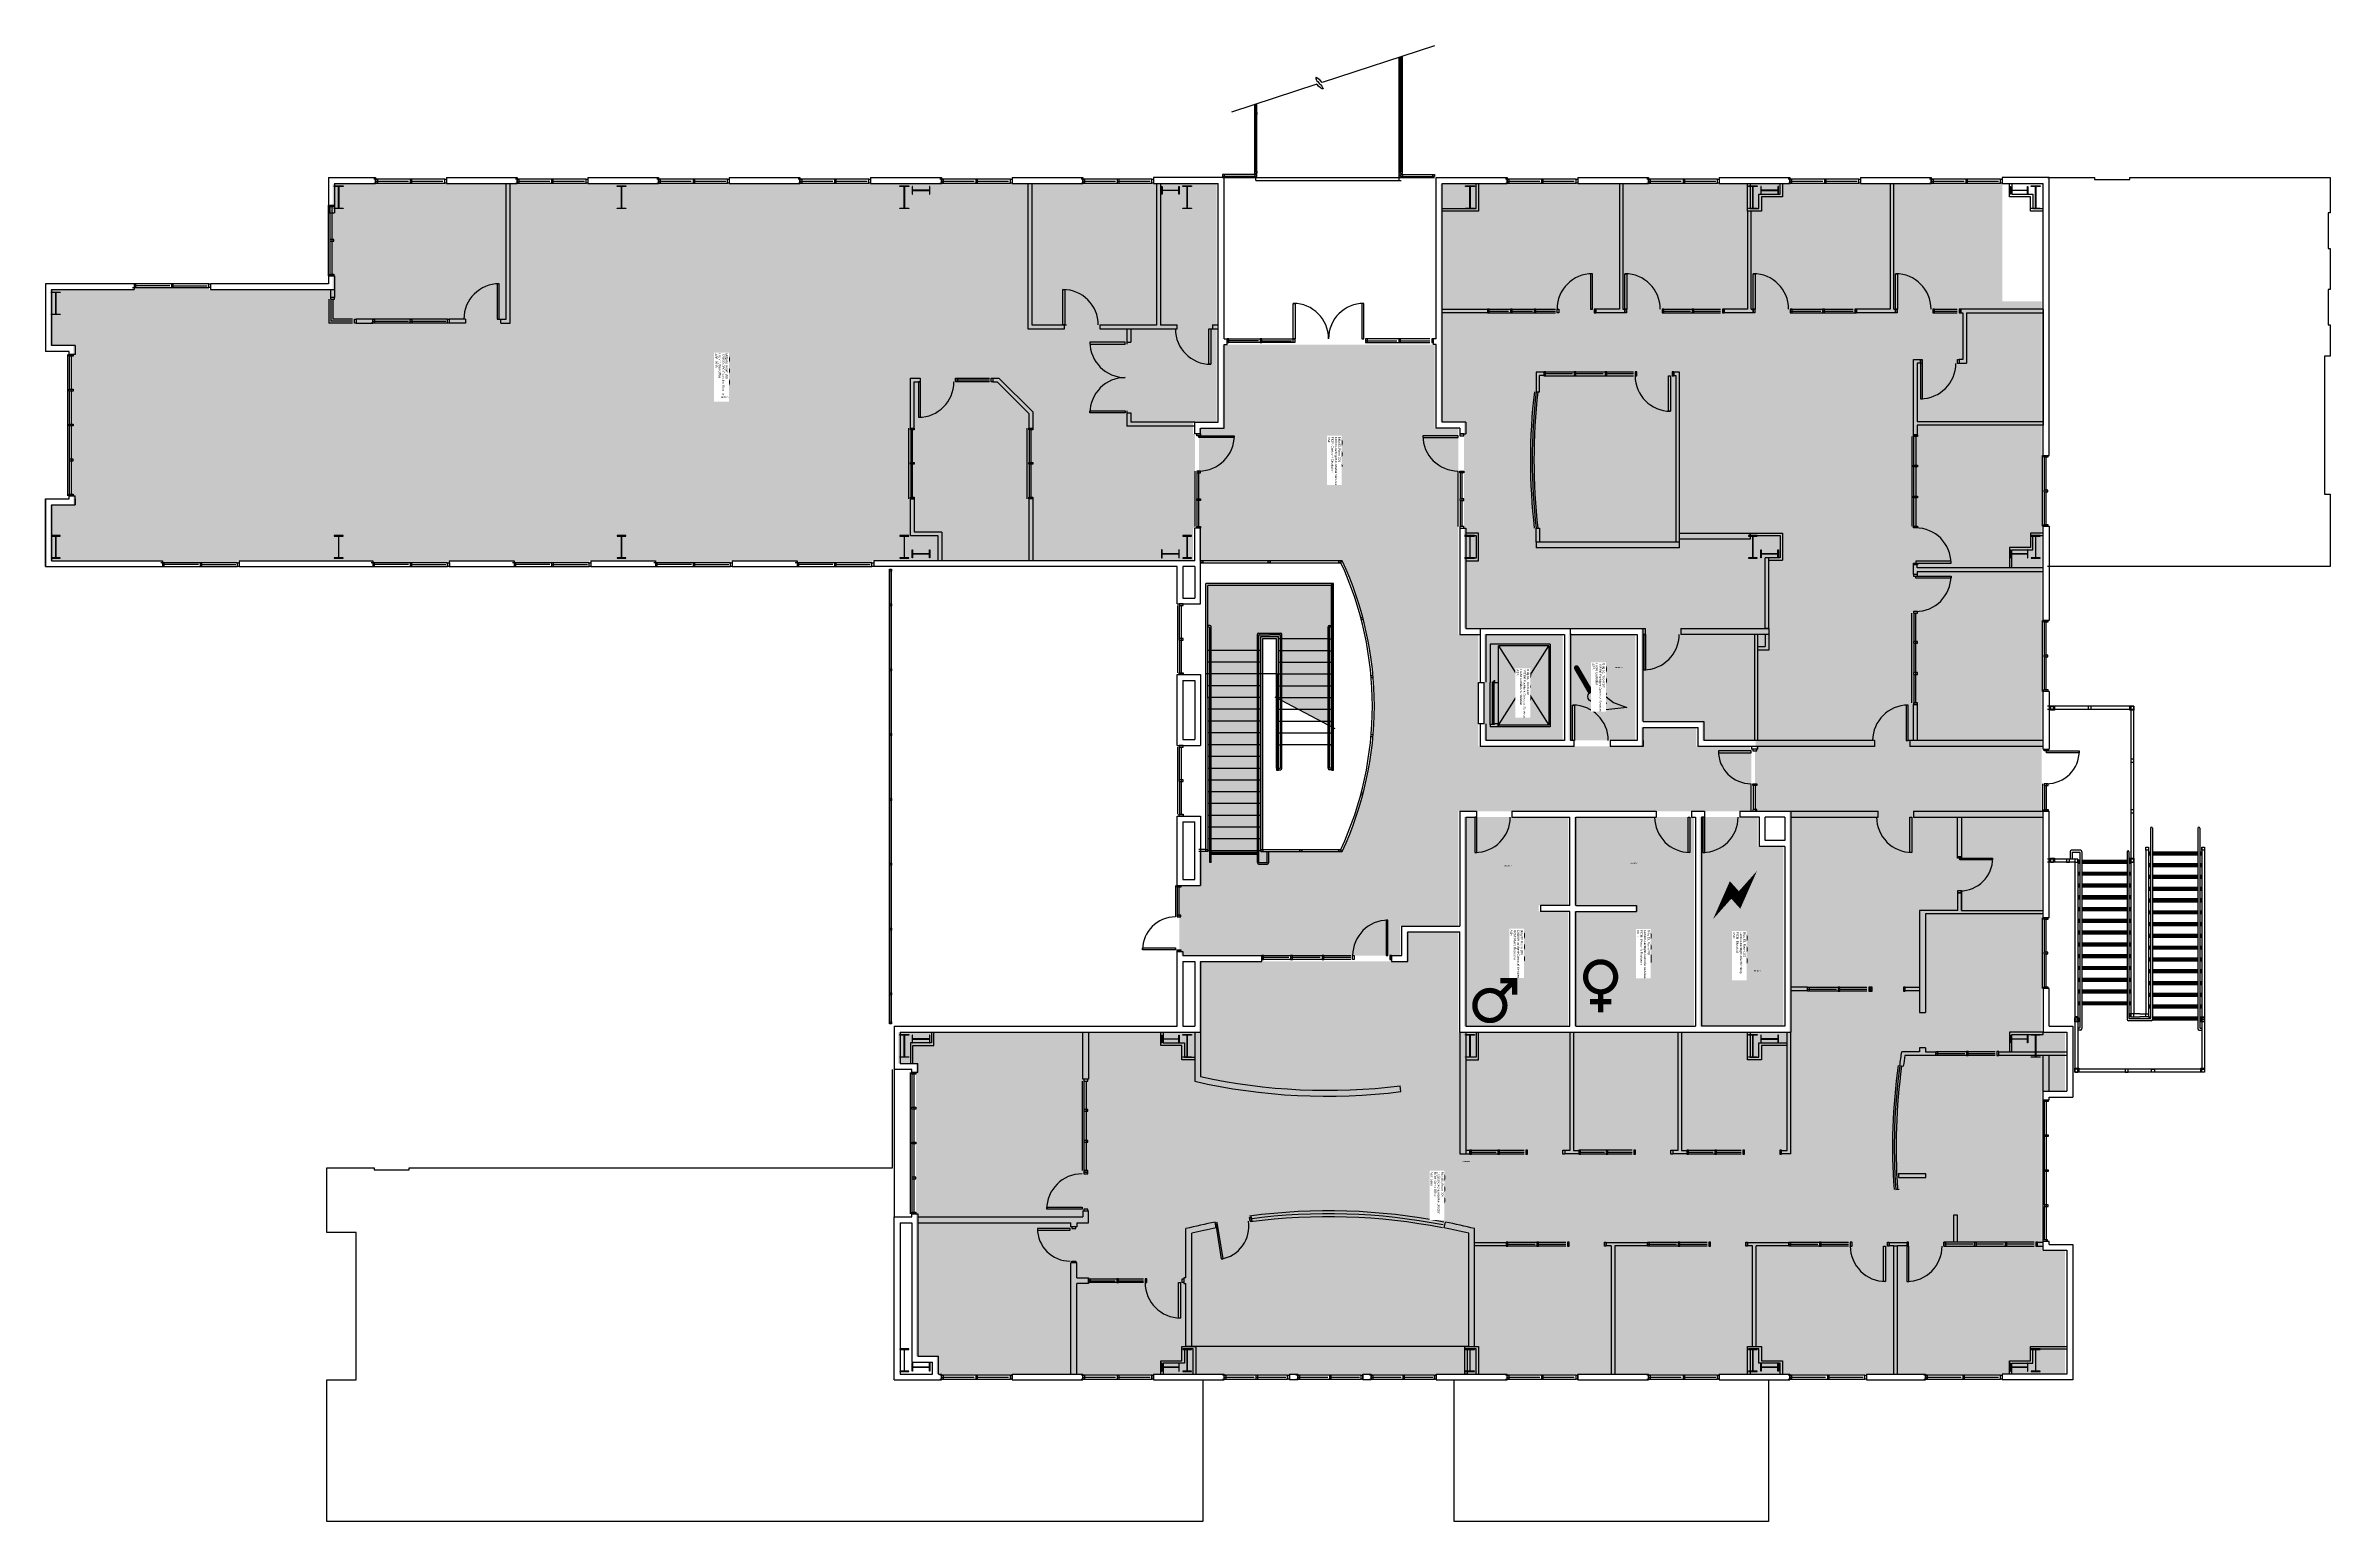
# Model space of a CAD drawing. Header units: inches. Extents: x 69173478 to 69175804, y 27696061 to 27697563.
import ezdxf
from ezdxf.enums import TextEntityAlignment as Align

# ---------------------------------------------------------------- set-up
doc = ezdxf.new("R2010")
doc.units = ezdxf.units.IN
doc.header["$LTSCALE"] = 0.5
doc.header["$MEASUREMENT"] = 0
doc.linetypes.add('DASHED2', pattern=[0.375, 0.25, -0.125])
for name, color, linetype in [('A-DOOR', 2, 'Continuous'), ('A-FLOR', 3, 'Continuous'), ('A-GLAZ', 1, 'Continuous'), ('A-IDEN-ICON', 4, 'Continuous'), ('A-IDEN-RNUM', 7, 'Continuous'), ('A-IDEN-SNUM', 4, 'Continuous'), ('A-IDEN-VNUM', 4, 'Continuous'), ('A-SITE', 3, 'Continuous'), ('A-WALL', 5, 'Continuous'), ('Rooms-Category-Color', 7, 'Continuous'), ('Rooms-College-Color', 7, 'Continuous'), ('Rooms-Department-Color', 7, 'Continuous'), ('Rooms-Division-Color', 7, 'Continuous'), ('Rooms-Information', 7, 'Continuous')]:
    doc.layers.add(name, color=color, linetype=linetype)
doc.styles.add('CP_ROOMSNUMBER', font='arial.ttf', dxfattribs={"height": 1})

# ---------------------------------------------------------------- blocks, each defined once
blk = doc.blocks.new('CPWOMEN')
at = {"const_width": 0.015}
blk.add_lwpolyline([(-0.0375, 0, 1), (0.0475, 0, 1)], format="xyb", close=True, dxfattribs=at)
for points in [[(-0.025, -0.07), (0.035, -0.07)], [(0.005, -0.04), (0.005, -0.1)]]:
    blk.add_lwpolyline(points, dxfattribs=at)
blk = doc.blocks.new('CPMEN')
at = {"const_width": 0.015}
blk.add_lwpolyline([(-0.0575, -0.02, 1), (0.0275, -0.02, 1)], format="xyb", close=True, dxfattribs=at)
for points in [[(0.055, 0.01), (0.055, 0.05), (0.015, 0.05)], [(0.0151, 0.0101), (0.055, 0.05)]]:
    blk.add_lwpolyline(points, dxfattribs=at)
blk = doc.blocks.new('CPELECT')
blk.add_lwpolyline([(0.0623, 0.0629, 0, 0.03, 0), (0.0105, -0.0168, 0.03, 0.03, 0), (-0.0105, 0.0068, 0.03, 0, 0), (-0.0623, -0.0729, 0.03, 0, 0)], format="xyseb")
blk = doc.blocks.new('CPCUST')
for p, q in [((0.0171, -0.0639), (0.02, -0.0466)), ((0.0358, -0.0705), (0.0171, -0.0639)), ((0.0262, -0.0408), (0.0446, -0.0406)), ((0.0297, -0.0341), (0.0376, -0.0302)), ((0.1117, -0.0625), (0.0358, -0.0705)), ((0.0376, -0.0302), (0.0533, -0.0324)), ((0.0446, -0.0406), (0.0543, -0.0505)), ((0.0533, -0.0324), (0.0745, -0.0479)), ((0.0745, -0.0479), (0.1117, -0.0625))]:
    blk.add_line(p, q)
at = {"const_width": 0.015}
blk.add_lwpolyline([(-0.03, 0.05), (0.01, -0.0193)], dxfattribs=at)
at = {"const_width": 0.0075}
blk.add_lwpolyline([(-0.0332, 0.0481, 1), (-0.0268, 0.0519, 1)], format="xyb", close=True, dxfattribs=at)
blk.add_circle((0.0158, -0.0313), 0.0141)

msp = doc.modelspace()

# ---------------------------------------------------------------- hatches: boundary and pattern name
at = {"layer": 'Rooms-Category-Color', "true_color": 0xfa9ba3}
for points in [[(69174171.8, 27697422.8), (69174171.8, 27697423.3), (69174170, 27697423.3), (69174136.7, 27697423.3), (69174136.7, 27697423.3), (69174134.9, 27697423.3), (69174134.9, 27697423.3), (69174101.5, 27697423.3), (69174101.5, 27697423.3), (69174099.8, 27697423.3), (69174099.8, 27697422.8), (69174027.8, 27697422.8), (69174027.8, 27697423.3), (69174026, 27697423.3), (69173992.7, 27697423.3), (69173992.7, 27697423.3), (69173990.9, 27697423.3), (69173990.9, 27697423.3), (69173957.5, 27697423.3), (69173957.5, 27697423.3), (69173955.8, 27697423.3), (69173955.8, 27697422.8), (69173883.8, 27697422.8), (69173883.8, 27697423.3), (69173882, 27697423.3), (69173848.7, 27697423.3), (69173848.7, 27697423.3), (69173846.9, 27697423.3), (69173846.9, 27697423.3), (69173813.5, 27697423.3), (69173813.5, 27697423.3), (69173811.8, 27697423.3), (69173811.8, 27697422.8), (69173769.8, 27697422.8), (69173769.8, 27697392.8), (69173769.3, 27697392.8), (69173769.3, 27697365.7), (69173769.3, 27697365.7), (69173769.3, 27697364), (69173769.3, 27697364), (69173769.3, 27697330.6), (69173769.3, 27697330.6), (69173769.3, 27697328.8), (69173769.8, 27697328.8), (69173769.8, 27697314.8), (69173643.8, 27697314.8), (69173643.8, 27697316.8), (69173642, 27697316.8), (69173565.8, 27697316.8), (69173565.8, 27697314.8), (69173481.8, 27697314.8), (69173481.8, 27697257.8), (69173505.8, 27697257.8), (69173505.8, 27697248.8), (69173503.8, 27697248.8), (69173503.8, 27697142.2), (69173503.8, 27697142.2), (69173503.8, 27697140.4), (69173503.8, 27697140.4), (69173503.8, 27697106.6), (69173503.8, 27697106.6), (69173503.8, 27697104.8), (69173505.8, 27697104.8), (69173505.8, 27697095.8), (69173481.8, 27697095.8), (69173481.8, 27697038.8), (69173594.8, 27697038.8), (69173594.8, 27697036.8), (69173596.6, 27697036.8), (69173672.8, 27697036.8), (69173672.8, 27697038.8), (69173808.8, 27697038.8), (69173808.8, 27697036.8), (69173810.6, 27697036.8), (69173886.8, 27697036.8), (69173886.8, 27697038.8), (69173952.8, 27697038.8), (69173952.8, 27697036.8), (69173954.6, 27697036.8), (69174030.8, 27697036.8), (69174030.8, 27697038.8), (69174096.8, 27697038.8), (69174096.8, 27697036.8), (69174098.6, 27697036.8), (69174174.8, 27697036.8), (69174174.8, 27697038.8), (69174240.8, 27697038.8), (69174240.8, 27697036.8), (69174242.6, 27697036.8), (69174318.8, 27697036.8), (69174318.8, 27697038.8), (69174531.8, 27697038.8), (69174645.8, 27697038.8), (69174645.8, 27697071.8), (69174647.8, 27697071.8), (69174647.8, 27697073.6), (69174647.8, 27697073.6), (69174647.8, 27697128.3), (69174647.8, 27697128.3), (69174647.8, 27697130.1), (69174647.8, 27697166.1), (69174647.8, 27697167.8), (69174645.8, 27697167.8), (69174645.8, 27697179.8), (69174669.8, 27697179.8), (69174669.8, 27697422.8), (69174603.8, 27697422.8), (69174603.8, 27697423.3), (69174602, 27697423.3), (69174568.7, 27697423.3), (69174568.7, 27697423.3), (69174566.9, 27697423.3), (69174566.9, 27697423.3), (69174533.5, 27697423.3), (69174533.5, 27697423.3), (69174531.8, 27697423.3), (69174531.8, 27697422.8), (69174459.8, 27697422.8), (69174459.8, 27697423.3), (69174458, 27697423.3), (69174424.7, 27697423.3), (69174424.7, 27697423.3), (69174422.9, 27697423.3), (69174422.9, 27697423.3), (69174389.5, 27697423.3), (69174389.5, 27697423.3), (69174387.8, 27697423.3), (69174387.8, 27697422.8), (69174315.8, 27697422.8), (69174315.8, 27697423.3), (69174314, 27697423.3), (69174280.7, 27697423.3), (69174280.7, 27697423.3), (69174278.9, 27697423.3), (69174278.9, 27697423.3), (69174245.5, 27697423.3), (69174245.5, 27697423.3), (69174243.8, 27697423.3), (69174243.8, 27697422.8)], [(69174897.8, 27697422.8), (69175469.8, 27697422.8), (69175469.8, 27697302.8), (69175509.8, 27697302.8), (69175509.8, 27696558.8), (69175533.8, 27696558.8), (69175533.8, 27696498.8), (69175509.8, 27696498.8), (69175509.8, 27696336.8), (69175533.8, 27696336.8), (69175533.8, 27696210.8), (69174384.8, 27696210.8), (69174384.8, 27696228.8), (69174363.7, 27696228.8), (69174363.7, 27696526.8), (69174345.8, 27696526.8), (69174345.8, 27696558.8), (69174651.8, 27696558.8), (69174651.8, 27696630.8), (69174862.8, 27696630.8), (69174862.8, 27696660.8), (69174915.8, 27696660.8), (69174915.8, 27696558.8), (69175252.8, 27696558.8), (69175252.8, 27696783.8), (69175218.1, 27696783.8), (69175218.1, 27696846.8), (69175218.8, 27696846.8), (69175218.8, 27696855.8), (69175164.3, 27696855.8), (69175164.3, 27696875.1), (69175102.3, 27696875.1), (69175102.3, 27696969.8), (69174921.8, 27696969.8), (69174921.8, 27697179.8), (69174897.8, 27697179.8)]]:
    msp.add_hatch(color=241, dxfattribs=at).paths.add_polyline_path(points)
at = {"layer": 'Rooms-Category-Color', "true_color": 0xadadad}
h = msp.add_hatch(color=253, dxfattribs=at)
edge = h.paths.add_edge_path()
edge.add_line((69175214.1, 27696783.8), (69175214.1, 27696846.8))
edge.add_line((69175214.1, 27696846.8), (69175212.8, 27696846.8))
edge.add_line((69175212.8, 27696846.8), (69175212.8, 27696849.8))
edge.add_line((69175212.8, 27696849.8), (69175158.3, 27696849.8))
edge.add_line((69175158.3, 27696849.8), (69175158.3, 27696869.1))
edge.add_line((69175158.3, 27696869.1), (69175102.3, 27696869.1))
edge.add_line((69175102.3, 27696869.1), (69175102.3, 27696849.8))
edge.add_line((69175102.3, 27696849.8), (69174936.3, 27696849.8))
edge.add_line((69174936.3, 27696849.8), (69174936.3, 27696963.8))
edge.add_line((69174936.3, 27696963.8), (69174915.8, 27696963.8))
edge.add_line((69174915.8, 27696963.8), (69174915.8, 27697173.8))
edge.add_line((69174915.8, 27697173.8), (69174891.8, 27697173.8))
edge.add_line((69174891.8, 27697173.8), (69174891.8, 27697258.8))
edge.add_line((69174891.8, 27697258.8), (69174675.8, 27697258.8))
edge.add_line((69174675.8, 27697258.8), (69174675.8, 27697173.8))
edge.add_line((69174675.8, 27697173.8), (69174651.8, 27697173.8))
edge.add_line((69174651.8, 27697173.8), (69174651.8, 27697038.8))
edge.add_line((69174651.8, 27697038.8), (69174797.7, 27697038.8))
edge.add_arc((69174479.4, 27696890.8), 351, -24.939, 24.939, ccw=False)
edge.add_line((69174797.7, 27696742.8), (69174716.8, 27696742.8))
edge.add_line((69174716.8, 27696742.8), (69174716.8, 27696959.5))
edge.add_line((69174716.8, 27696959.5), (69174730.8, 27696959.5))
edge.add_line((69174730.8, 27696959.5), (69174730.8, 27696899.1))
edge.add_line((69174730.8, 27696899.1), (69174788.8, 27696868.3))
edge.add_line((69174788.8, 27696868.3), (69174788.8, 27697015.7))
edge.add_line((69174788.8, 27697015.7), (69174658.8, 27697015.7))
edge.add_line((69174658.8, 27697015.7), (69174658.8, 27696742.8))
edge.add_line((69174658.8, 27696742.8), (69174651.8, 27696742.8))
edge.add_line((69174651.8, 27696742.8), (69174651.8, 27696708.1))
edge.add_line((69174651.8, 27696708.1), (69174631.8, 27696708.1))
edge.add_line((69174631.8, 27696708.1), (69174631.8, 27696641.1))
edge.add_line((69174631.8, 27696641.1), (69174633.8, 27696641.1))
edge.add_line((69174633.8, 27696641.1), (69174633.8, 27696636.8))
edge.add_line((69174633.8, 27696636.8), (69174856.8, 27696636.8))
edge.add_line((69174856.8, 27696636.8), (69174856.8, 27696666.8))
edge.add_line((69174856.8, 27696666.8), (69174915.8, 27696666.8))
edge.add_line((69174915.8, 27696666.8), (69174915.8, 27696783.8))
edge.add_line((69174915.8, 27696783.8), (69175214.1, 27696783.8))
for points in [[(69175022.3, 27696961.1), (69175022.3, 27696963.8), (69174942.3, 27696963.8), (69174942.3, 27696915), (69174942.3, 27696872.7), (69174942.3, 27696855.8), (69175022.3, 27696855.8)], [(69175028.3, 27696855.8), (69175032.3, 27696855.8), (69175068.6, 27696855.8), (69175096.3, 27696855.8), (69175096.3, 27696963.8), (69175028.3, 27696963.8)], [(69174968.8, 27696777.8), (69174932.8, 27696777.8), (69174921.8, 27696777.8), (69174921.8, 27696564.8), (69175027.8, 27696564.8), (69175027.8, 27696681.8), (69174997.8, 27696681.8), (69174997.8, 27696687.8), (69175027.8, 27696687.8), (69175027.8, 27696777.8)], [(69175095.8, 27696687.8), (69175095.8, 27696681.8), (69175033.8, 27696681.8), (69175033.8, 27696564.8), (69175155.8, 27696564.8), (69175155.8, 27696777.8), (69175151.8, 27696777.8), (69175115.8, 27696777.8), (69175033.8, 27696777.8), (69175033.8, 27696687.8)], [(69175246.8, 27696747.8), (69175220.8, 27696747.8), (69175220.8, 27696777.8), (69175200.8, 27696777.8), (69175164.8, 27696777.8), (69175161.8, 27696777.8), (69175161.8, 27696564.8), (69175246.8, 27696564.8)]]:
    msp.add_hatch(color=253, dxfattribs=at).paths.add_polyline_path(points)
at = {"layer": 'Rooms-College-Color', "true_color": 0xadadad}
for points in [[(69174171.8, 27697422.8), (69174171.8, 27697423.3), (69174170, 27697423.3), (69174136.7, 27697423.3), (69174136.7, 27697423.3), (69174134.9, 27697423.3), (69174134.9, 27697423.3), (69174101.5, 27697423.3), (69174101.5, 27697423.3), (69174099.8, 27697423.3), (69174099.8, 27697422.8), (69174027.8, 27697422.8), (69174027.8, 27697423.3), (69174026, 27697423.3), (69173992.7, 27697423.3), (69173992.7, 27697423.3), (69173990.9, 27697423.3), (69173990.9, 27697423.3), (69173957.5, 27697423.3), (69173957.5, 27697423.3), (69173955.8, 27697423.3), (69173955.8, 27697422.8), (69173883.8, 27697422.8), (69173883.8, 27697423.3), (69173882, 27697423.3), (69173848.7, 27697423.3), (69173848.7, 27697423.3), (69173846.9, 27697423.3), (69173846.9, 27697423.3), (69173813.5, 27697423.3), (69173813.5, 27697423.3), (69173811.8, 27697423.3), (69173811.8, 27697422.8), (69173769.8, 27697422.8), (69173769.8, 27697392.8), (69173769.3, 27697392.8), (69173769.3, 27697365.7), (69173769.3, 27697365.7), (69173769.3, 27697364), (69173769.3, 27697364), (69173769.3, 27697330.6), (69173769.3, 27697330.6), (69173769.3, 27697328.8), (69173769.8, 27697328.8), (69173769.8, 27697314.8), (69173643.8, 27697314.8), (69173643.8, 27697316.8), (69173642, 27697316.8), (69173565.8, 27697316.8), (69173565.8, 27697314.8), (69173481.8, 27697314.8), (69173481.8, 27697257.8), (69173505.8, 27697257.8), (69173505.8, 27697248.8), (69173503.8, 27697248.8), (69173503.8, 27697142.2), (69173503.8, 27697142.2), (69173503.8, 27697140.4), (69173503.8, 27697140.4), (69173503.8, 27697106.6), (69173503.8, 27697106.6), (69173503.8, 27697104.8), (69173505.8, 27697104.8), (69173505.8, 27697095.8), (69173481.8, 27697095.8), (69173481.8, 27697038.8), (69173594.8, 27697038.8), (69173594.8, 27697036.8), (69173596.6, 27697036.8), (69173672.8, 27697036.8), (69173672.8, 27697038.8), (69173808.8, 27697038.8), (69173808.8, 27697036.8), (69173810.6, 27697036.8), (69173886.8, 27697036.8), (69173886.8, 27697038.8), (69173952.8, 27697038.8), (69173952.8, 27697036.8), (69173954.6, 27697036.8), (69174030.8, 27697036.8), (69174030.8, 27697038.8), (69174096.8, 27697038.8), (69174096.8, 27697036.8), (69174098.6, 27697036.8), (69174174.8, 27697036.8), (69174174.8, 27697038.8), (69174240.8, 27697038.8), (69174240.8, 27697036.8), (69174242.6, 27697036.8), (69174318.8, 27697036.8), (69174318.8, 27697038.8), (69174531.8, 27697038.8), (69174645.8, 27697038.8), (69174645.8, 27697071.8), (69174647.8, 27697071.8), (69174647.8, 27697073.6), (69174647.8, 27697073.6), (69174647.8, 27697128.3), (69174647.8, 27697128.3), (69174647.8, 27697130.1), (69174647.8, 27697166.1), (69174647.8, 27697167.8), (69174645.8, 27697167.8), (69174645.8, 27697179.8), (69174669.8, 27697179.8), (69174669.8, 27697422.8), (69174603.8, 27697422.8), (69174603.8, 27697423.3), (69174602, 27697423.3), (69174568.7, 27697423.3), (69174568.7, 27697423.3), (69174566.9, 27697423.3), (69174566.9, 27697423.3), (69174533.5, 27697423.3), (69174533.5, 27697423.3), (69174531.8, 27697423.3), (69174531.8, 27697422.8), (69174459.8, 27697422.8), (69174459.8, 27697423.3), (69174458, 27697423.3), (69174424.7, 27697423.3), (69174424.7, 27697423.3), (69174422.9, 27697423.3), (69174422.9, 27697423.3), (69174389.5, 27697423.3), (69174389.5, 27697423.3), (69174387.8, 27697423.3), (69174387.8, 27697422.8), (69174315.8, 27697422.8), (69174315.8, 27697423.3), (69174314, 27697423.3), (69174280.7, 27697423.3), (69174280.7, 27697423.3), (69174278.9, 27697423.3), (69174278.9, 27697423.3), (69174245.5, 27697423.3), (69174245.5, 27697423.3), (69174243.8, 27697423.3), (69174243.8, 27697422.8)], [(69174897.8, 27697422.8), (69175469.8, 27697422.8), (69175469.8, 27697302.8), (69175509.8, 27697302.8), (69175509.8, 27696558.8), (69175533.8, 27696558.8), (69175533.8, 27696498.8), (69175509.8, 27696498.8), (69175509.8, 27696336.8), (69175533.8, 27696336.8), (69175533.8, 27696210.8), (69174384.8, 27696210.8), (69174384.8, 27696228.8), (69174363.7, 27696228.8), (69174363.7, 27696526.8), (69174345.8, 27696526.8), (69174345.8, 27696558.8), (69174651.8, 27696558.8), (69174651.8, 27696630.8), (69174862.8, 27696630.8), (69174862.8, 27696660.8), (69174915.8, 27696660.8), (69174915.8, 27696558.8), (69175252.8, 27696558.8), (69175252.8, 27696783.8), (69175218.1, 27696783.8), (69175218.1, 27696846.8), (69175218.8, 27696846.8), (69175218.8, 27696855.8), (69175164.3, 27696855.8), (69175164.3, 27696875.1), (69175102.3, 27696875.1), (69175102.3, 27696969.8), (69174921.8, 27696969.8), (69174921.8, 27697179.8), (69174897.8, 27697179.8)], [(69175022.3, 27696961.1), (69175022.3, 27696963.8), (69174942.3, 27696963.8), (69174942.3, 27696915), (69174942.3, 27696872.7), (69174942.3, 27696855.8), (69175022.3, 27696855.8)], [(69175028.3, 27696855.8), (69175032.3, 27696855.8), (69175068.6, 27696855.8), (69175096.3, 27696855.8), (69175096.3, 27696963.8), (69175028.3, 27696963.8)], [(69174968.8, 27696777.8), (69174932.8, 27696777.8), (69174921.8, 27696777.8), (69174921.8, 27696564.8), (69175027.8, 27696564.8), (69175027.8, 27696681.8), (69174997.8, 27696681.8), (69174997.8, 27696687.8), (69175027.8, 27696687.8), (69175027.8, 27696777.8)], [(69175095.8, 27696687.8), (69175095.8, 27696681.8), (69175033.8, 27696681.8), (69175033.8, 27696564.8), (69175155.8, 27696564.8), (69175155.8, 27696777.8), (69175151.8, 27696777.8), (69175115.8, 27696777.8), (69175033.8, 27696777.8), (69175033.8, 27696687.8)], [(69175246.8, 27696747.8), (69175220.8, 27696747.8), (69175220.8, 27696777.8), (69175200.8, 27696777.8), (69175164.8, 27696777.8), (69175161.8, 27696777.8), (69175161.8, 27696564.8), (69175246.8, 27696564.8)]]:
    msp.add_hatch(color=253, dxfattribs=at).paths.add_polyline_path(points)
h = msp.add_hatch(color=253, dxfattribs=at)
edge = h.paths.add_edge_path()
edge.add_line((69175214.1, 27696783.8), (69175214.1, 27696846.8))
edge.add_line((69175214.1, 27696846.8), (69175212.8, 27696846.8))
edge.add_line((69175212.8, 27696846.8), (69175212.8, 27696849.8))
edge.add_line((69175212.8, 27696849.8), (69175158.3, 27696849.8))
edge.add_line((69175158.3, 27696849.8), (69175158.3, 27696869.1))
edge.add_line((69175158.3, 27696869.1), (69175102.3, 27696869.1))
edge.add_line((69175102.3, 27696869.1), (69175102.3, 27696849.8))
edge.add_line((69175102.3, 27696849.8), (69174936.3, 27696849.8))
edge.add_line((69174936.3, 27696849.8), (69174936.3, 27696963.8))
edge.add_line((69174936.3, 27696963.8), (69174915.8, 27696963.8))
edge.add_line((69174915.8, 27696963.8), (69174915.8, 27697173.8))
edge.add_line((69174915.8, 27697173.8), (69174891.8, 27697173.8))
edge.add_line((69174891.8, 27697173.8), (69174891.8, 27697258.8))
edge.add_line((69174891.8, 27697258.8), (69174675.8, 27697258.8))
edge.add_line((69174675.8, 27697258.8), (69174675.8, 27697173.8))
edge.add_line((69174675.8, 27697173.8), (69174651.8, 27697173.8))
edge.add_line((69174651.8, 27697173.8), (69174651.8, 27697038.8))
edge.add_line((69174651.8, 27697038.8), (69174797.7, 27697038.8))
edge.add_arc((69174479.4, 27696890.8), 351, -24.939, 24.939, ccw=False)
edge.add_line((69174797.7, 27696742.8), (69174716.8, 27696742.8))
edge.add_line((69174716.8, 27696742.8), (69174716.8, 27696959.5))
edge.add_line((69174716.8, 27696959.5), (69174730.8, 27696959.5))
edge.add_line((69174730.8, 27696959.5), (69174730.8, 27696899.1))
edge.add_line((69174730.8, 27696899.1), (69174788.8, 27696868.3))
edge.add_line((69174788.8, 27696868.3), (69174788.8, 27697015.7))
edge.add_line((69174788.8, 27697015.7), (69174658.8, 27697015.7))
edge.add_line((69174658.8, 27697015.7), (69174658.8, 27696742.8))
edge.add_line((69174658.8, 27696742.8), (69174651.8, 27696742.8))
edge.add_line((69174651.8, 27696742.8), (69174651.8, 27696708.1))
edge.add_line((69174651.8, 27696708.1), (69174631.8, 27696708.1))
edge.add_line((69174631.8, 27696708.1), (69174631.8, 27696641.1))
edge.add_line((69174631.8, 27696641.1), (69174633.8, 27696641.1))
edge.add_line((69174633.8, 27696641.1), (69174633.8, 27696636.8))
edge.add_line((69174633.8, 27696636.8), (69174856.8, 27696636.8))
edge.add_line((69174856.8, 27696636.8), (69174856.8, 27696666.8))
edge.add_line((69174856.8, 27696666.8), (69174915.8, 27696666.8))
edge.add_line((69174915.8, 27696666.8), (69174915.8, 27696783.8))
edge.add_line((69174915.8, 27696783.8), (69175214.1, 27696783.8))
at = {"layer": 'Rooms-Department-Color', "true_color": 0x80bc67}
for points in [[(69174171.8, 27697422.8), (69174171.8, 27697423.3), (69174170, 27697423.3), (69174136.7, 27697423.3), (69174136.7, 27697423.3), (69174134.9, 27697423.3), (69174134.9, 27697423.3), (69174101.5, 27697423.3), (69174101.5, 27697423.3), (69174099.8, 27697423.3), (69174099.8, 27697422.8), (69174027.8, 27697422.8), (69174027.8, 27697423.3), (69174026, 27697423.3), (69173992.7, 27697423.3), (69173992.7, 27697423.3), (69173990.9, 27697423.3), (69173990.9, 27697423.3), (69173957.5, 27697423.3), (69173957.5, 27697423.3), (69173955.8, 27697423.3), (69173955.8, 27697422.8), (69173883.8, 27697422.8), (69173883.8, 27697423.3), (69173882, 27697423.3), (69173848.7, 27697423.3), (69173848.7, 27697423.3), (69173846.9, 27697423.3), (69173846.9, 27697423.3), (69173813.5, 27697423.3), (69173813.5, 27697423.3), (69173811.8, 27697423.3), (69173811.8, 27697422.8), (69173769.8, 27697422.8), (69173769.8, 27697392.8), (69173769.3, 27697392.8), (69173769.3, 27697365.7), (69173769.3, 27697365.7), (69173769.3, 27697364), (69173769.3, 27697364), (69173769.3, 27697330.6), (69173769.3, 27697330.6), (69173769.3, 27697328.8), (69173769.8, 27697328.8), (69173769.8, 27697314.8), (69173643.8, 27697314.8), (69173643.8, 27697316.8), (69173642, 27697316.8), (69173565.8, 27697316.8), (69173565.8, 27697314.8), (69173481.8, 27697314.8), (69173481.8, 27697257.8), (69173505.8, 27697257.8), (69173505.8, 27697248.8), (69173503.8, 27697248.8), (69173503.8, 27697142.2), (69173503.8, 27697142.2), (69173503.8, 27697140.4), (69173503.8, 27697140.4), (69173503.8, 27697106.6), (69173503.8, 27697106.6), (69173503.8, 27697104.8), (69173505.8, 27697104.8), (69173505.8, 27697095.8), (69173481.8, 27697095.8), (69173481.8, 27697038.8), (69173594.8, 27697038.8), (69173594.8, 27697036.8), (69173596.6, 27697036.8), (69173672.8, 27697036.8), (69173672.8, 27697038.8), (69173808.8, 27697038.8), (69173808.8, 27697036.8), (69173810.6, 27697036.8), (69173886.8, 27697036.8), (69173886.8, 27697038.8), (69173952.8, 27697038.8), (69173952.8, 27697036.8), (69173954.6, 27697036.8), (69174030.8, 27697036.8), (69174030.8, 27697038.8), (69174096.8, 27697038.8), (69174096.8, 27697036.8), (69174098.6, 27697036.8), (69174174.8, 27697036.8), (69174174.8, 27697038.8), (69174240.8, 27697038.8), (69174240.8, 27697036.8), (69174242.6, 27697036.8), (69174318.8, 27697036.8), (69174318.8, 27697038.8), (69174531.8, 27697038.8), (69174645.8, 27697038.8), (69174645.8, 27697071.8), (69174647.8, 27697071.8), (69174647.8, 27697073.6), (69174647.8, 27697073.6), (69174647.8, 27697128.3), (69174647.8, 27697128.3), (69174647.8, 27697130.1), (69174647.8, 27697166.1), (69174647.8, 27697167.8), (69174645.8, 27697167.8), (69174645.8, 27697179.8), (69174669.8, 27697179.8), (69174669.8, 27697422.8), (69174603.8, 27697422.8), (69174603.8, 27697423.3), (69174602, 27697423.3), (69174568.7, 27697423.3), (69174568.7, 27697423.3), (69174566.9, 27697423.3), (69174566.9, 27697423.3), (69174533.5, 27697423.3), (69174533.5, 27697423.3), (69174531.8, 27697423.3), (69174531.8, 27697422.8), (69174459.8, 27697422.8), (69174459.8, 27697423.3), (69174458, 27697423.3), (69174424.7, 27697423.3), (69174424.7, 27697423.3), (69174422.9, 27697423.3), (69174422.9, 27697423.3), (69174389.5, 27697423.3), (69174389.5, 27697423.3), (69174387.8, 27697423.3), (69174387.8, 27697422.8), (69174315.8, 27697422.8), (69174315.8, 27697423.3), (69174314, 27697423.3), (69174280.7, 27697423.3), (69174280.7, 27697423.3), (69174278.9, 27697423.3), (69174278.9, 27697423.3), (69174245.5, 27697423.3), (69174245.5, 27697423.3), (69174243.8, 27697423.3), (69174243.8, 27697422.8)], [(69174897.8, 27697422.8), (69175469.8, 27697422.8), (69175469.8, 27697302.8), (69175509.8, 27697302.8), (69175509.8, 27696558.8), (69175533.8, 27696558.8), (69175533.8, 27696498.8), (69175509.8, 27696498.8), (69175509.8, 27696336.8), (69175533.8, 27696336.8), (69175533.8, 27696210.8), (69174384.8, 27696210.8), (69174384.8, 27696228.8), (69174363.7, 27696228.8), (69174363.7, 27696526.8), (69174345.8, 27696526.8), (69174345.8, 27696558.8), (69174651.8, 27696558.8), (69174651.8, 27696630.8), (69174862.8, 27696630.8), (69174862.8, 27696660.8), (69174915.8, 27696660.8), (69174915.8, 27696558.8), (69175252.8, 27696558.8), (69175252.8, 27696783.8), (69175218.1, 27696783.8), (69175218.1, 27696846.8), (69175218.8, 27696846.8), (69175218.8, 27696855.8), (69175164.3, 27696855.8), (69175164.3, 27696875.1), (69175102.3, 27696875.1), (69175102.3, 27696969.8), (69174921.8, 27696969.8), (69174921.8, 27697179.8), (69174897.8, 27697179.8)]]:
    msp.add_hatch(color=83, dxfattribs=at).paths.add_polyline_path(points)
at = {"layer": 'Rooms-Department-Color', "true_color": 0xacacac}
h = msp.add_hatch(color=253, dxfattribs=at)
edge = h.paths.add_edge_path()
edge.add_line((69175214.1, 27696783.8), (69175214.1, 27696846.8))
edge.add_line((69175214.1, 27696846.8), (69175212.8, 27696846.8))
edge.add_line((69175212.8, 27696846.8), (69175212.8, 27696849.8))
edge.add_line((69175212.8, 27696849.8), (69175158.3, 27696849.8))
edge.add_line((69175158.3, 27696849.8), (69175158.3, 27696869.1))
edge.add_line((69175158.3, 27696869.1), (69175102.3, 27696869.1))
edge.add_line((69175102.3, 27696869.1), (69175102.3, 27696849.8))
edge.add_line((69175102.3, 27696849.8), (69174936.3, 27696849.8))
edge.add_line((69174936.3, 27696849.8), (69174936.3, 27696963.8))
edge.add_line((69174936.3, 27696963.8), (69174915.8, 27696963.8))
edge.add_line((69174915.8, 27696963.8), (69174915.8, 27697173.8))
edge.add_line((69174915.8, 27697173.8), (69174891.8, 27697173.8))
edge.add_line((69174891.8, 27697173.8), (69174891.8, 27697258.8))
edge.add_line((69174891.8, 27697258.8), (69174675.8, 27697258.8))
edge.add_line((69174675.8, 27697258.8), (69174675.8, 27697173.8))
edge.add_line((69174675.8, 27697173.8), (69174651.8, 27697173.8))
edge.add_line((69174651.8, 27697173.8), (69174651.8, 27697038.8))
edge.add_line((69174651.8, 27697038.8), (69174797.7, 27697038.8))
edge.add_arc((69174479.4, 27696890.8), 351, -24.939, 24.939, ccw=False)
edge.add_line((69174797.7, 27696742.8), (69174716.8, 27696742.8))
edge.add_line((69174716.8, 27696742.8), (69174716.8, 27696959.5))
edge.add_line((69174716.8, 27696959.5), (69174730.8, 27696959.5))
edge.add_line((69174730.8, 27696959.5), (69174730.8, 27696899.1))
edge.add_line((69174730.8, 27696899.1), (69174788.8, 27696868.3))
edge.add_line((69174788.8, 27696868.3), (69174788.8, 27697015.7))
edge.add_line((69174788.8, 27697015.7), (69174658.8, 27697015.7))
edge.add_line((69174658.8, 27697015.7), (69174658.8, 27696742.8))
edge.add_line((69174658.8, 27696742.8), (69174651.8, 27696742.8))
edge.add_line((69174651.8, 27696742.8), (69174651.8, 27696708.1))
edge.add_line((69174651.8, 27696708.1), (69174631.8, 27696708.1))
edge.add_line((69174631.8, 27696708.1), (69174631.8, 27696641.1))
edge.add_line((69174631.8, 27696641.1), (69174633.8, 27696641.1))
edge.add_line((69174633.8, 27696641.1), (69174633.8, 27696636.8))
edge.add_line((69174633.8, 27696636.8), (69174856.8, 27696636.8))
edge.add_line((69174856.8, 27696636.8), (69174856.8, 27696666.8))
edge.add_line((69174856.8, 27696666.8), (69174915.8, 27696666.8))
edge.add_line((69174915.8, 27696666.8), (69174915.8, 27696783.8))
edge.add_line((69174915.8, 27696783.8), (69175214.1, 27696783.8))
for points in [[(69175022.3, 27696961.1), (69175022.3, 27696963.8), (69174942.3, 27696963.8), (69174942.3, 27696915), (69174942.3, 27696872.7), (69174942.3, 27696855.8), (69175022.3, 27696855.8)], [(69175028.3, 27696855.8), (69175032.3, 27696855.8), (69175068.6, 27696855.8), (69175096.3, 27696855.8), (69175096.3, 27696963.8), (69175028.3, 27696963.8)], [(69174968.8, 27696777.8), (69174932.8, 27696777.8), (69174921.8, 27696777.8), (69174921.8, 27696564.8), (69175027.8, 27696564.8), (69175027.8, 27696681.8), (69174997.8, 27696681.8), (69174997.8, 27696687.8), (69175027.8, 27696687.8), (69175027.8, 27696777.8)], [(69175095.8, 27696687.8), (69175095.8, 27696681.8), (69175033.8, 27696681.8), (69175033.8, 27696564.8), (69175155.8, 27696564.8), (69175155.8, 27696777.8), (69175151.8, 27696777.8), (69175115.8, 27696777.8), (69175033.8, 27696777.8), (69175033.8, 27696687.8)], [(69175246.8, 27696747.8), (69175220.8, 27696747.8), (69175220.8, 27696777.8), (69175200.8, 27696777.8), (69175164.8, 27696777.8), (69175161.8, 27696777.8), (69175161.8, 27696564.8), (69175246.8, 27696564.8)]]:
    msp.add_hatch(color=253, dxfattribs=at).paths.add_polyline_path(points)
at = {"layer": 'Rooms-Division-Color', "true_color": 0x80bc67}
for points in [[(69174171.8, 27697422.8), (69174171.8, 27697423.3), (69174170, 27697423.3), (69174136.7, 27697423.3), (69174136.7, 27697423.3), (69174134.9, 27697423.3), (69174134.9, 27697423.3), (69174101.5, 27697423.3), (69174101.5, 27697423.3), (69174099.8, 27697423.3), (69174099.8, 27697422.8), (69174027.8, 27697422.8), (69174027.8, 27697423.3), (69174026, 27697423.3), (69173992.7, 27697423.3), (69173992.7, 27697423.3), (69173990.9, 27697423.3), (69173990.9, 27697423.3), (69173957.5, 27697423.3), (69173957.5, 27697423.3), (69173955.8, 27697423.3), (69173955.8, 27697422.8), (69173883.8, 27697422.8), (69173883.8, 27697423.3), (69173882, 27697423.3), (69173848.7, 27697423.3), (69173848.7, 27697423.3), (69173846.9, 27697423.3), (69173846.9, 27697423.3), (69173813.5, 27697423.3), (69173813.5, 27697423.3), (69173811.8, 27697423.3), (69173811.8, 27697422.8), (69173769.8, 27697422.8), (69173769.8, 27697392.8), (69173769.3, 27697392.8), (69173769.3, 27697365.7), (69173769.3, 27697365.7), (69173769.3, 27697364), (69173769.3, 27697364), (69173769.3, 27697330.6), (69173769.3, 27697330.6), (69173769.3, 27697328.8), (69173769.8, 27697328.8), (69173769.8, 27697314.8), (69173643.8, 27697314.8), (69173643.8, 27697316.8), (69173642, 27697316.8), (69173565.8, 27697316.8), (69173565.8, 27697314.8), (69173481.8, 27697314.8), (69173481.8, 27697257.8), (69173505.8, 27697257.8), (69173505.8, 27697248.8), (69173503.8, 27697248.8), (69173503.8, 27697142.2), (69173503.8, 27697142.2), (69173503.8, 27697140.4), (69173503.8, 27697140.4), (69173503.8, 27697106.6), (69173503.8, 27697106.6), (69173503.8, 27697104.8), (69173505.8, 27697104.8), (69173505.8, 27697095.8), (69173481.8, 27697095.8), (69173481.8, 27697038.8), (69173594.8, 27697038.8), (69173594.8, 27697036.8), (69173596.6, 27697036.8), (69173672.8, 27697036.8), (69173672.8, 27697038.8), (69173808.8, 27697038.8), (69173808.8, 27697036.8), (69173810.6, 27697036.8), (69173886.8, 27697036.8), (69173886.8, 27697038.8), (69173952.8, 27697038.8), (69173952.8, 27697036.8), (69173954.6, 27697036.8), (69174030.8, 27697036.8), (69174030.8, 27697038.8), (69174096.8, 27697038.8), (69174096.8, 27697036.8), (69174098.6, 27697036.8), (69174174.8, 27697036.8), (69174174.8, 27697038.8), (69174240.8, 27697038.8), (69174240.8, 27697036.8), (69174242.6, 27697036.8), (69174318.8, 27697036.8), (69174318.8, 27697038.8), (69174531.8, 27697038.8), (69174645.8, 27697038.8), (69174645.8, 27697071.8), (69174647.8, 27697071.8), (69174647.8, 27697073.6), (69174647.8, 27697073.6), (69174647.8, 27697128.3), (69174647.8, 27697128.3), (69174647.8, 27697130.1), (69174647.8, 27697166.1), (69174647.8, 27697167.8), (69174645.8, 27697167.8), (69174645.8, 27697179.8), (69174669.8, 27697179.8), (69174669.8, 27697422.8), (69174603.8, 27697422.8), (69174603.8, 27697423.3), (69174602, 27697423.3), (69174568.7, 27697423.3), (69174568.7, 27697423.3), (69174566.9, 27697423.3), (69174566.9, 27697423.3), (69174533.5, 27697423.3), (69174533.5, 27697423.3), (69174531.8, 27697423.3), (69174531.8, 27697422.8), (69174459.8, 27697422.8), (69174459.8, 27697423.3), (69174458, 27697423.3), (69174424.7, 27697423.3), (69174424.7, 27697423.3), (69174422.9, 27697423.3), (69174422.9, 27697423.3), (69174389.5, 27697423.3), (69174389.5, 27697423.3), (69174387.8, 27697423.3), (69174387.8, 27697422.8), (69174315.8, 27697422.8), (69174315.8, 27697423.3), (69174314, 27697423.3), (69174280.7, 27697423.3), (69174280.7, 27697423.3), (69174278.9, 27697423.3), (69174278.9, 27697423.3), (69174245.5, 27697423.3), (69174245.5, 27697423.3), (69174243.8, 27697423.3), (69174243.8, 27697422.8)], [(69174897.8, 27697422.8), (69175469.8, 27697422.8), (69175469.8, 27697302.8), (69175509.8, 27697302.8), (69175509.8, 27696558.8), (69175533.8, 27696558.8), (69175533.8, 27696498.8), (69175509.8, 27696498.8), (69175509.8, 27696336.8), (69175533.8, 27696336.8), (69175533.8, 27696210.8), (69174384.8, 27696210.8), (69174384.8, 27696228.8), (69174363.7, 27696228.8), (69174363.7, 27696526.8), (69174345.8, 27696526.8), (69174345.8, 27696558.8), (69174651.8, 27696558.8), (69174651.8, 27696630.8), (69174862.8, 27696630.8), (69174862.8, 27696660.8), (69174915.8, 27696660.8), (69174915.8, 27696558.8), (69175252.8, 27696558.8), (69175252.8, 27696783.8), (69175218.1, 27696783.8), (69175218.1, 27696846.8), (69175218.8, 27696846.8), (69175218.8, 27696855.8), (69175164.3, 27696855.8), (69175164.3, 27696875.1), (69175102.3, 27696875.1), (69175102.3, 27696969.8), (69174921.8, 27696969.8), (69174921.8, 27697179.8), (69174897.8, 27697179.8)]]:
    msp.add_hatch(color=83, dxfattribs=at).paths.add_polyline_path(points)
at = {"layer": 'Rooms-Division-Color', "true_color": 0xadadad}
h = msp.add_hatch(color=253, dxfattribs=at)
edge = h.paths.add_edge_path()
edge.add_line((69175214.1, 27696783.8), (69175214.1, 27696846.8))
edge.add_line((69175214.1, 27696846.8), (69175212.8, 27696846.8))
edge.add_line((69175212.8, 27696846.8), (69175212.8, 27696849.8))
edge.add_line((69175212.8, 27696849.8), (69175158.3, 27696849.8))
edge.add_line((69175158.3, 27696849.8), (69175158.3, 27696869.1))
edge.add_line((69175158.3, 27696869.1), (69175102.3, 27696869.1))
edge.add_line((69175102.3, 27696869.1), (69175102.3, 27696849.8))
edge.add_line((69175102.3, 27696849.8), (69174936.3, 27696849.8))
edge.add_line((69174936.3, 27696849.8), (69174936.3, 27696963.8))
edge.add_line((69174936.3, 27696963.8), (69174915.8, 27696963.8))
edge.add_line((69174915.8, 27696963.8), (69174915.8, 27697173.8))
edge.add_line((69174915.8, 27697173.8), (69174891.8, 27697173.8))
edge.add_line((69174891.8, 27697173.8), (69174891.8, 27697258.8))
edge.add_line((69174891.8, 27697258.8), (69174675.8, 27697258.8))
edge.add_line((69174675.8, 27697258.8), (69174675.8, 27697173.8))
edge.add_line((69174675.8, 27697173.8), (69174651.8, 27697173.8))
edge.add_line((69174651.8, 27697173.8), (69174651.8, 27697038.8))
edge.add_line((69174651.8, 27697038.8), (69174797.7, 27697038.8))
edge.add_arc((69174479.4, 27696890.8), 351, -24.939, 24.939, ccw=False)
edge.add_line((69174797.7, 27696742.8), (69174716.8, 27696742.8))
edge.add_line((69174716.8, 27696742.8), (69174716.8, 27696959.5))
edge.add_line((69174716.8, 27696959.5), (69174730.8, 27696959.5))
edge.add_line((69174730.8, 27696959.5), (69174730.8, 27696899.1))
edge.add_line((69174730.8, 27696899.1), (69174788.8, 27696868.3))
edge.add_line((69174788.8, 27696868.3), (69174788.8, 27697015.7))
edge.add_line((69174788.8, 27697015.7), (69174658.8, 27697015.7))
edge.add_line((69174658.8, 27697015.7), (69174658.8, 27696742.8))
edge.add_line((69174658.8, 27696742.8), (69174651.8, 27696742.8))
edge.add_line((69174651.8, 27696742.8), (69174651.8, 27696708.1))
edge.add_line((69174651.8, 27696708.1), (69174631.8, 27696708.1))
edge.add_line((69174631.8, 27696708.1), (69174631.8, 27696641.1))
edge.add_line((69174631.8, 27696641.1), (69174633.8, 27696641.1))
edge.add_line((69174633.8, 27696641.1), (69174633.8, 27696636.8))
edge.add_line((69174633.8, 27696636.8), (69174856.8, 27696636.8))
edge.add_line((69174856.8, 27696636.8), (69174856.8, 27696666.8))
edge.add_line((69174856.8, 27696666.8), (69174915.8, 27696666.8))
edge.add_line((69174915.8, 27696666.8), (69174915.8, 27696783.8))
edge.add_line((69174915.8, 27696783.8), (69175214.1, 27696783.8))
for points in [[(69175022.3, 27696961.1), (69175022.3, 27696963.8), (69174942.3, 27696963.8), (69174942.3, 27696915), (69174942.3, 27696872.7), (69174942.3, 27696855.8), (69175022.3, 27696855.8)], [(69175028.3, 27696855.8), (69175032.3, 27696855.8), (69175068.6, 27696855.8), (69175096.3, 27696855.8), (69175096.3, 27696963.8), (69175028.3, 27696963.8)], [(69174968.8, 27696777.8), (69174932.8, 27696777.8), (69174921.8, 27696777.8), (69174921.8, 27696564.8), (69175027.8, 27696564.8), (69175027.8, 27696681.8), (69174997.8, 27696681.8), (69174997.8, 27696687.8), (69175027.8, 27696687.8), (69175027.8, 27696777.8)], [(69175095.8, 27696687.8), (69175095.8, 27696681.8), (69175033.8, 27696681.8), (69175033.8, 27696564.8), (69175155.8, 27696564.8), (69175155.8, 27696777.8), (69175151.8, 27696777.8), (69175115.8, 27696777.8), (69175033.8, 27696777.8), (69175033.8, 27696687.8)], [(69175246.8, 27696747.8), (69175220.8, 27696747.8), (69175220.8, 27696777.8), (69175200.8, 27696777.8), (69175164.8, 27696777.8), (69175161.8, 27696777.8), (69175161.8, 27696564.8), (69175246.8, 27696564.8)]]:
    msp.add_hatch(color=253, dxfattribs=at).paths.add_polyline_path(points)

# ---------------------------------------------------------------- linework, layer by layer
at = {"layer": 'A-DOOR'}
for p, q in [((69175123.3, 27697295), (69175183, 27697295)), ((69175123.3, 27697291), (69175183, 27697291)), ((69175253.9, 27697295), (69175318, 27697295)), ((69175253.9, 27697291), (69175319.8, 27697291)), ((69175398.9, 27697295), (69175424, 27697295)), ((69175398.9, 27697291), (69175424, 27697291)), ((69174936.3, 27696872.8), (69174936.3, 27696914.8)), ((69174936.3, 27696914.8), (69174942.3, 27696914.8)), ((69174942.3, 27696872.8), (69174942.3, 27696914.8)), ((69174942.3, 27696872.8), (69174936.3, 27696872.8))]:
    msp.add_line(p, q, dxfattribs=at)
for points in [[(69173939.3, 27697284.8), (69173939.3, 27697320.8), (69173937.3, 27697320.8), (69173937.3, 27697284.8)], [(69174513.3, 27697278.8), (69174513.3, 27697314.8), (69174515.3, 27697314.8), (69174515.3, 27697278.8)], [(69175052.4, 27697295), (69175052.4, 27697331), (69175050.4, 27697331), (69175050.4, 27697295)], [(69175085.5, 27697295), (69175085.5, 27697331), (69175087.5, 27697331), (69175087.5, 27697295)], [(69175216.2, 27697295), (69175216.2, 27697331), (69175218.2, 27697331), (69175218.2, 27697295)], [(69175361.2, 27697295), (69175361.2, 27697331), (69175363.2, 27697331), (69175363.2, 27697295)], [(69174747.8, 27697264.8), (69174747.8, 27697300.8), (69174749.8, 27697300.8), (69174749.8, 27697264.8)], [(69174819.8, 27697264.8), (69174819.8, 27697300.8), (69174817.8, 27697300.8), (69174817.8, 27697264.8)], [(69174663.8, 27697274.8), (69174663.8, 27697238.8), (69174661.8, 27697238.8), (69174661.8, 27697274.8)], [(69174576.8, 27697261.3), (69174540.8, 27697261.3), (69174540.8, 27697259.3), (69174576.8, 27697259.3)], [(69174366.3, 27697220.8), (69174366.3, 27697184.8), (69174368.3, 27697184.8), (69174368.3, 27697220.8)], [(69175131.9, 27697227), (69175131.9, 27697191), (69175129.9, 27697191), (69175129.9, 27697227)], [(69175386.5, 27697239.7), (69175386.5, 27697203.7), (69175388.5, 27697203.7), (69175388.5, 27697239.7)], [(69174576.8, 27697189.3), (69174540.8, 27697189.3), (69174540.8, 27697191.3), (69174576.8, 27697191.3)], [(69174651.8, 27697166.1), (69174687.8, 27697166.1), (69174687.8, 27697164.1), (69174651.8, 27697164.1)], [(69174915.8, 27697166.1), (69174879.8, 27697166.1), (69174879.8, 27697164.1), (69174915.8, 27697164.1)], [(69175381.6, 27697036.2), (69175417.6, 27697036.2), (69175417.6, 27697038.2), (69175381.6, 27697038.2)], [(69175381.6, 27697023.1), (69175417.6, 27697023.1), (69175417.6, 27697021.1), (69175381.6, 27697021.1)], [(69175104.8, 27696963.8), (69175104.8, 27696927.8), (69175106.8, 27696927.8), (69175106.8, 27696963.8)], [(69175032.3, 27696855.8), (69175032.3, 27696891.8), (69175034.3, 27696891.8), (69175034.3, 27696855.8)], [(69175373.8, 27696855.8), (69175373.8, 27696891.8), (69175371.8, 27696891.8), (69175371.8, 27696855.8)], [(69175214.1, 27696845.1), (69175180.7, 27696845.1), (69175180.7, 27696843.2), (69175214.1, 27696843.2)], [(69175514.8, 27696845.1), (69175548.2, 27696845.1), (69175548.2, 27696843.2), (69175514.8, 27696843.2)], [(69174932.8, 27696777.8), (69174932.8, 27696741.8), (69174934.8, 27696741.8), (69174934.8, 27696777.8)], [(69175151.8, 27696777.8), (69175151.8, 27696741.8), (69175149.8, 27696741.8), (69175149.8, 27696777.8)], [(69175164.8, 27696777.8), (69175164.8, 27696741.8), (69175166.8, 27696741.8), (69175166.8, 27696777.8)], [(69175377.8, 27696777.8), (69175377.8, 27696741.8), (69175375.8, 27696741.8), (69175375.8, 27696777.8)], [(69175426.6, 27696736), (69175459.9, 27696736), (69175459.9, 27696734.1), (69175426.6, 27696734.1)], [(69174844.3, 27696636.8), (69174844.3, 27696672.8), (69174842.3, 27696672.8), (69174842.3, 27696636.8)], [(69174627.8, 27696642.8), (69174594.4, 27696642.8), (69174594.4, 27696644.7), (69174627.8, 27696644.7)], [(69174532.8, 27696378.6), (69174496.8, 27696378.6), (69174496.8, 27696380.6), (69174532.8, 27696380.6)], [(69174520.7, 27696359.1), (69174487.3, 27696359.1), (69174487.3, 27696357.2), (69174520.7, 27696357.2)], [(69174669.2, 27696360.9), (69174674.4, 27696327.9), (69174676.3, 27696328.2), (69174671, 27696361.1)], [(69175351, 27696341), (69175351, 27696305), (69175349, 27696305), (69175349, 27696341)], [(69175372.5, 27696341), (69175372.5, 27696305), (69175374.5, 27696305), (69175374.5, 27696341)], [(69174633, 27696303.8), (69174633, 27696267.8), (69174631, 27696267.8), (69174631, 27696303.8)]]:
    msp.add_lwpolyline(points, close=True, dxfattribs=at)
for centre, radius, start, end in [((69173939.3, 27697284.8), 36, 90, 180), ((69174513.3, 27697278.8), 36, 0, 90), ((69175052.4, 27697295), 36, 90, 180), ((69175085.5, 27697295), 36, 0, 90), ((69175216.2, 27697295), 36, 0, 90), ((69175361.2, 27697295), 36, 0, 90), ((69174747.8, 27697264.8), 36, 0, 90), ((69174819.8, 27697264.8), 36, 90, 180), ((69174663.8, 27697274.8), 36, 180, 270), ((69174576.8, 27697261.3), 36, 180, 270), ((69174366.3, 27697220.8), 36, 270, 0), ((69174576.8, 27697189.3), 36, 90, 180), ((69175131.9, 27697227), 36, 180, 270), ((69175386.5, 27697239.7), 36, 270, 0), ((69174651.8, 27697166.1), 36, 270, 0), ((69174915.8, 27697166.1), 36, 180, 270), ((69175381.6, 27697036.2), 36, 0, 90), ((69175381.6, 27697023.1), 36, 270, 0), ((69175104.8, 27696963.8), 36, 270, 0), ((69175032.6, 27696855.8), 36, 0, 90), ((69175373.8, 27696855.8), 36, 90, 180), ((69175214.1, 27696845.1), 33.4, 180, 270), ((69175514.8, 27696845.1), 33.4, 270, 0), ((69174932.8, 27696777.8), 36, 270, 0), ((69175151.8, 27696777.8), 36, 180, 270), ((69175164.8, 27696777.8), 36, 270, 0), ((69175377.8, 27696777.8), 36, 180, 270), ((69175426.6, 27696736), 33.4, 270, 0), ((69174627.8, 27696642.8), 33.4, 90, 180), ((69174844.3, 27696636.8), 36, 90, 180), ((69174532.8, 27696378.6), 36, 90, 180), ((69174520.7, 27696359.1), 33.4, 180, 270), ((69174669.2, 27696360.9), 33.4, 279.1004, 9.4609), ((69175351, 27696341), 36, 180, 270), ((69175372.5, 27696341), 36, 270, 0), ((69174633, 27696303.8), 36, 180, 270)]:
    msp.add_arc(centre, radius, start, end, dxfattribs=at)
at = {"layer": 'A-FLOR'}
for p, q in [((69174797.7, 27697038.8), (69174653.8, 27697038.8)), ((69174653.8, 27697036.8), (69174796.4, 27697036.8)), ((69174788.8, 27697015.7), (69174658.8, 27697015.7)), ((69174658.8, 27696899.9), (69174658.8, 27697015.7)), ((69174786.8, 27697013.7), (69174660.8, 27697013.7)), ((69174660.8, 27696898.8), (69174660.8, 27697013.7)), ((69174786.8, 27696869.4), (69174786.8, 27697013.7)), ((69174788.8, 27696868.3), (69174788.8, 27697015.7)), ((69174662.8, 27696973), (69174660.8, 27696973)), ((69174662.3, 27696971), (69174660.8, 27696971)), ((69174662.8, 27696897.8), (69174662.8, 27696970.5)), ((69174664.3, 27696896.7), (69174664.3, 27696971.5)), ((69174711.3, 27696872), (69174711.3, 27696964)), ((69174712.3, 27696965), (69174735.3, 27696965)), ((69174712.8, 27696871.2), (69174712.8, 27696963)), ((69174713.3, 27696963.5), (69174723.8, 27696963.5)), ((69174714.8, 27696870.1), (69174714.8, 27696961.5)), ((69174714.8, 27696961.5), (69174732.8, 27696961.5)), ((69174734.3, 27696963.5), (69174723.8, 27696963.5)), ((69174732.8, 27696898.1), (69174732.8, 27696961.5)), ((69174734.8, 27696897), (69174734.8, 27696963)), ((69174736.3, 27696896.2), (69174736.3, 27696964)), ((69174783.3, 27696871.2), (69174783.3, 27696971.5)), ((69174784.8, 27696973), (69174786.3, 27696973)), ((69174784.8, 27696870.4), (69174784.8, 27696971.3)), ((69174785, 27696971.5), (69174786.3, 27696971.5)), ((69174786.3, 27696971.5), (69174786.3, 27696973)), ((69174816.6, 27696980.8), (69174818.6, 27696981.3)), ((69174817.1, 27696978.9), (69174819.1, 27696979.4)), ((69174662.8, 27696947.5), (69174660.8, 27696947.5)), ((69174711.3, 27696947.5), (69174664.3, 27696947.5)), ((69174714.8, 27696947.5), (69174712.8, 27696947.5)), ((69174714.8, 27696870.1), (69174714.8, 27696947.5)), ((69174716.8, 27696869), (69174716.8, 27696959.5)), ((69174716.8, 27696959.5), (69174730.8, 27696959.5)), ((69174730.8, 27696899.1), (69174730.8, 27696959.5)), ((69174732.8, 27696959.5), (69174734.8, 27696959.5)), ((69174736.3, 27696959.5), (69174783.3, 27696959.5)), ((69174736.3, 27696947.5), (69174783.3, 27696947.5)), ((69174784.8, 27696959.2), (69174786.8, 27696959.2)), ((69174784.8, 27696947.2), (69174786.8, 27696947.2)), ((69175009.5, 27696953.8), (69174948.5, 27696953.8)), ((69175008, 27696952.3), (69174956.7, 27696952.3)), ((69174956.7, 27696914.8), (69174956.7, 27696952.3)), ((69174956.7, 27696952.3), (69175008, 27696871.3)), ((69174956.7, 27696871.3), (69175008, 27696952.3)), ((69175008, 27696952.3), (69175008, 27696871.3)), ((69175009.5, 27696952.8), (69175009.5, 27696871.5)), ((69174662.8, 27696935.5), (69174660.8, 27696935.5)), ((69174662.8, 27696923.5), (69174660.8, 27696923.5)), ((69174711.3, 27696935.5), (69174664.3, 27696935.5)), ((69174711.3, 27696923.5), (69174664.3, 27696923.5)), ((69174714.8, 27696935.5), (69174712.8, 27696935.5)), ((69174714.8, 27696923.5), (69174712.8, 27696923.5)), ((69174732.8, 27696935.5), (69174734.8, 27696935.5)), ((69174736.3, 27696935.5), (69174783.3, 27696935.5)), ((69174784.8, 27696935.5), (69174786.8, 27696935.5)), ((69174827.1, 27696921.8), (69174829, 27696922)), ((69174827.2, 27696919.8), (69174829.2, 27696920)), ((69174948.5, 27696872.8), (69174948.5, 27696914.8)), ((69174952.2, 27696872.8), (69174952.2, 27696914.8)), ((69174952.3, 27696914.8), (69174952.3, 27696916.3)), ((69174953, 27696916.4), (69174953, 27696916.3)), ((69174956.7, 27696872.8), (69174956.7, 27696914.8)), ((69174658.8, 27696744.8), (69174658.8, 27696899.9)), ((69174660.8, 27696898.8), (69174660.8, 27696742.8)), ((69174662.8, 27696731.5), (69174662.8, 27696897.8)), ((69174664.3, 27696731.5), (69174664.3, 27696896.7)), ((69174790.4, 27696867.5), (69174729.4, 27696899.9)), ((69174730.8, 27696827.7), (69174730.8, 27696899.1)), ((69174732.8, 27696826), (69174732.8, 27696898.1)), ((69174734.8, 27696883.6), (69174734.8, 27696897)), ((69174736.3, 27696884.8), (69174736.3, 27696896.2)), ((69174711.3, 27696731.5), (69174711.3, 27696872)), ((69174712.8, 27696732), (69174712.8, 27696870.9)), ((69174714.8, 27696742.8), (69174714.8, 27696870.1)), ((69174716.8, 27696744.8), (69174716.8, 27696869.1)), ((69174734.8, 27696828), (69174734.8, 27696888.1)), ((69174736.3, 27696827.5), (69174736.3, 27696889.3)), ((69174783.3, 27696827.5), (69174783.3, 27696871.2)), ((69174784.8, 27696828), (69174784.8, 27696870.4)), ((69174786.8, 27696827.7), (69174786.8, 27696869.4)), ((69174788.8, 27696827.7), (69174788.8, 27696868.3)), ((69174948.5, 27696872.8), (69174948.5, 27696869.8)), ((69175008, 27696871.3), (69174956.7, 27696871.3)), ((69174827.1, 27696859.9), (69174829, 27696859.7)), ((69174827.2, 27696861.9), (69174829.2, 27696861.7)), ((69174732.8, 27696827.5), (69174734.3, 27696827.5)), ((69174732.8, 27696826), (69174734.8, 27696826)), ((69174786.8, 27696826), (69174784.8, 27696826)), ((69174786.8, 27696827.5), (69174785.3, 27696827.5)), ((69174816.6, 27696800.9), (69174818.6, 27696800.4)), ((69174817.1, 27696802.8), (69174819.1, 27696802.3)), ((69174658.8, 27696744.8), (69174651.8, 27696744.8)), ((69174658.8, 27696742.8), (69174651.8, 27696742.8)), ((69174664.3, 27696742.2), (69174711.3, 27696742.2)), ((69174664.3, 27696741.8), (69174711.3, 27696741.8)), ((69174664.3, 27696741.4), (69174711.3, 27696741.4)), ((69174664.3, 27696741), (69174711.3, 27696741)), ((69174664.3, 27696740.7), (69174711.3, 27696740.7)), ((69174664.3, 27696740.2), (69174711.3, 27696740.2)), ((69174712.8, 27696730), (69174721.3, 27696730)), ((69174713.3, 27696731.5), (69174720.8, 27696731.5)), ((69174714.8, 27696742.8), (69174797.7, 27696742.8)), ((69174716.8, 27696744.8), (69174796.4, 27696744.8)), ((69174721.3, 27696732), (69174721.3, 27696742.8)), ((69174722.8, 27696731.5), (69174722.8, 27696742.8))]:
    msp.add_line(p, q, dxfattribs=at)
for points in [[(69173775.7, 27697397.8), (69173775.7, 27697419.8), (69173771.3, 27697419.8), (69173771.3, 27697420.3), (69173780.3, 27697420.3), (69173780.3, 27697419.8), (69173775.9, 27697419.8), (69173775.9, 27697397.8), (69173780.3, 27697397.8), (69173780.3, 27697397.3), (69173771.3, 27697397.3), (69173771.3, 27697397.8)], [(69174063.7, 27697397.8), (69174063.7, 27697419.8), (69174059.3, 27697419.8), (69174059.3, 27697420.3), (69174068.3, 27697420.3), (69174068.3, 27697419.8), (69174063.9, 27697419.8), (69174063.9, 27697397.8), (69174068.3, 27697397.8), (69174068.3, 27697397.3), (69174059.3, 27697397.3), (69174059.3, 27697397.8)], [(69174351.7, 27697397.8), (69174351.7, 27697419.8), (69174347.3, 27697419.8), (69174347.3, 27697420.3), (69174356.3, 27697420.3), (69174356.3, 27697419.8), (69174351.9, 27697419.8), (69174351.9, 27697397.8), (69174356.3, 27697397.8), (69174356.3, 27697397.3), (69174347.3, 27697397.3), (69174347.3, 27697397.8)], [(69174360.2, 27697415.7), (69174377.4, 27697415.7), (69174377.4, 27697411.8), (69174377.8, 27697411.8), (69174377.8, 27697419.8), (69174377.4, 27697419.8), (69174377.4, 27697415.9), (69174360.2, 27697415.9), (69174360.2, 27697419.8), (69174359.8, 27697419.8), (69174359.8, 27697411.8), (69174360.2, 27697411.8)], [(69174631.4, 27697415.7), (69174614.2, 27697415.7), (69174614.2, 27697411.8), (69174613.8, 27697411.8), (69174613.8, 27697419.8), (69174614.2, 27697419.8), (69174614.2, 27697415.9), (69174631.4, 27697415.9), (69174631.4, 27697419.8), (69174631.8, 27697419.8), (69174631.8, 27697411.8), (69174631.4, 27697411.8)], [(69174639.7, 27697397.8), (69174639.7, 27697419.8), (69174635.3, 27697419.8), (69174635.3, 27697420.3), (69174644.3, 27697420.3), (69174644.3, 27697419.8), (69174639.9, 27697419.8), (69174639.9, 27697397.8), (69174644.3, 27697397.8), (69174644.3, 27697397.3), (69174635.3, 27697397.3), (69174635.3, 27697397.8)], [(69174927.7, 27697397.8), (69174927.7, 27697419.8), (69174923.3, 27697419.8), (69174923.3, 27697420.3), (69174932.3, 27697420.3), (69174932.3, 27697419.8), (69174927.9, 27697419.8), (69174927.9, 27697397.8), (69174932.3, 27697397.8), (69174932.3, 27697397.3), (69174923.3, 27697397.3), (69174923.3, 27697397.8)], [(69175215.7, 27697397.8), (69175215.7, 27697419.8), (69175211.3, 27697419.8), (69175211.3, 27697420.3), (69175220.3, 27697420.3), (69175220.3, 27697419.8), (69175215.9, 27697419.8), (69175215.9, 27697397.8), (69175220.3, 27697397.8), (69175220.3, 27697397.3), (69175211.3, 27697397.3), (69175211.3, 27697397.8)], [(69175224.2, 27697415.7), (69175241.4, 27697415.7), (69175241.4, 27697411.8), (69175241.8, 27697411.8), (69175241.8, 27697419.8), (69175241.4, 27697419.8), (69175241.4, 27697415.9), (69175224.2, 27697415.9), (69175224.2, 27697419.8), (69175223.8, 27697419.8), (69175223.8, 27697411.8), (69175224.2, 27697411.8)], [(69175495.4, 27697415.7), (69175478.2, 27697415.7), (69175478.2, 27697411.8), (69175477.8, 27697411.8), (69175477.8, 27697419.8), (69175478.2, 27697419.8), (69175478.2, 27697415.9), (69175495.4, 27697415.9), (69175495.4, 27697419.8), (69175495.8, 27697419.8), (69175495.8, 27697411.8), (69175495.4, 27697411.8)], [(69175503.7, 27697397.8), (69175503.7, 27697419.8), (69175499.3, 27697419.8), (69175499.3, 27697420.3), (69175508.3, 27697420.3), (69175508.3, 27697419.8), (69175503.9, 27697419.8), (69175503.9, 27697397.8), (69175508.3, 27697397.8), (69175508.3, 27697397.3), (69175499.3, 27697397.3), (69175499.3, 27697397.8)], [(69173487.7, 27697289.8), (69173487.7, 27697311.8), (69173483.3, 27697311.8), (69173483.3, 27697312.3), (69173492.3, 27697312.3), (69173492.3, 27697311.8), (69173487.9, 27697311.8), (69173487.9, 27697289.8), (69173492.3, 27697289.8), (69173492.3, 27697289.3), (69173483.3, 27697289.3), (69173483.3, 27697289.8)], [(69173487.7, 27697063.8), (69173487.7, 27697041.8), (69173483.3, 27697041.8), (69173483.3, 27697041.3), (69173492.3, 27697041.3), (69173492.3, 27697041.8), (69173487.9, 27697041.8), (69173487.9, 27697063.8), (69173492.3, 27697063.8), (69173492.3, 27697064.3), (69173483.3, 27697064.3), (69173483.3, 27697063.8)], [(69173775.7, 27697063.8), (69173775.7, 27697041.8), (69173771.3, 27697041.8), (69173771.3, 27697041.3), (69173780.3, 27697041.3), (69173780.3, 27697041.8), (69173775.9, 27697041.8), (69173775.9, 27697063.8), (69173780.3, 27697063.8), (69173780.3, 27697064.3), (69173771.3, 27697064.3), (69173771.3, 27697063.8)], [(69174063.7, 27697063.8), (69174063.7, 27697041.8), (69174059.3, 27697041.8), (69174059.3, 27697041.3), (69174068.3, 27697041.3), (69174068.3, 27697041.8), (69174063.9, 27697041.8), (69174063.9, 27697063.8), (69174068.3, 27697063.8), (69174068.3, 27697064.3), (69174059.3, 27697064.3), (69174059.3, 27697063.8)], [(69174351.7, 27697063.8), (69174351.7, 27697041.8), (69174347.3, 27697041.8), (69174347.3, 27697041.3), (69174356.3, 27697041.3), (69174356.3, 27697041.8), (69174351.9, 27697041.8), (69174351.9, 27697063.8), (69174356.3, 27697063.8), (69174356.3, 27697064.3), (69174347.3, 27697064.3), (69174347.3, 27697063.8)], [(69174639.7, 27697063.8), (69174639.7, 27697041.8), (69174635.3, 27697041.8), (69174635.3, 27697041.3), (69174644.3, 27697041.3), (69174644.3, 27697041.8), (69174639.9, 27697041.8), (69174639.9, 27697063.8), (69174644.3, 27697063.8), (69174644.3, 27697064.3), (69174635.3, 27697064.3), (69174635.3, 27697063.8)], [(69174927.7, 27697063.8), (69174927.7, 27697041.8), (69174922.5, 27697041.8), (69174922.5, 27697041.3), (69174932.3, 27697041.3), (69174932.3, 27697041.8), (69174927.9, 27697041.8), (69174927.9, 27697063.8), (69174932.3, 27697063.8), (69174932.3, 27697064.3), (69174922.5, 27697064.3), (69174922.5, 27697063.8)], [(69175215.7, 27697063.8), (69175215.7, 27697041.8), (69175211.3, 27697041.8), (69175211.3, 27697041.3), (69175220.3, 27697041.3), (69175220.3, 27697041.8), (69175215.9, 27697041.8), (69175215.9, 27697063.8), (69175220.3, 27697063.8), (69175220.3, 27697064.3), (69175211.3, 27697064.3), (69175211.3, 27697063.8)], [(69175503.7, 27697063.8), (69175503.7, 27697041.8), (69175499.3, 27697041.8), (69175499.3, 27697041.3), (69175508.3, 27697041.3), (69175508.3, 27697041.8), (69175503.9, 27697041.8), (69175503.9, 27697063.8), (69175508.3, 27697063.8), (69175508.3, 27697064.3), (69175499.3, 27697064.3), (69175499.3, 27697063.8)], [(69174360.2, 27697045.9), (69174377.4, 27697045.9), (69174377.4, 27697049.8), (69174377.8, 27697049.8), (69174377.8, 27697041.8), (69174377.4, 27697041.8), (69174377.4, 27697045.7), (69174360.2, 27697045.7), (69174360.2, 27697041.8), (69174359.8, 27697041.8), (69174359.8, 27697049.8), (69174360.2, 27697049.8)], [(69174631.4, 27697045.9), (69174614.2, 27697045.9), (69174614.2, 27697049.8), (69174613.8, 27697049.8), (69174613.8, 27697041.8), (69174614.2, 27697041.8), (69174614.2, 27697045.7), (69174631.4, 27697045.7), (69174631.4, 27697041.8), (69174631.8, 27697041.8), (69174631.8, 27697049.8), (69174631.4, 27697049.8)], [(69174653.8, 27697036.8), (69174653.8, 27697038.8), (69174655.8, 27697038.8), (69174655.8, 27697036.8)], [(69174722.3, 27697036.8), (69174722.3, 27697038.8), (69174724.3, 27697038.8), (69174724.3, 27697036.8)], [(69174794.4, 27697036.8), (69174794.4, 27697038.8), (69174796.4, 27697038.8), (69174796.4, 27697036.8)], [(69175224.2, 27697045.9), (69175241.4, 27697045.9), (69175241.4, 27697049.8), (69175241.8, 27697049.8), (69175241.8, 27697041.8), (69175241.4, 27697041.8), (69175241.4, 27697045.7), (69175224.2, 27697045.7), (69175224.2, 27697041.8), (69175223.8, 27697041.8), (69175223.8, 27697049.8), (69175224.2, 27697049.8)], [(69175495.4, 27697045.9), (69175478.2, 27697045.9), (69175478.2, 27697049.8), (69175477.8, 27697049.8), (69175477.8, 27697041.8), (69175478.2, 27697041.8), (69175478.2, 27697045.7), (69175495.4, 27697045.7), (69175495.4, 27697041.8), (69175495.8, 27697041.8), (69175495.8, 27697049.8), (69175495.4, 27697049.8)], [(69174788.8, 27697013.7), (69174788.8, 27697015.7), (69174786.8, 27697015.7), (69174786.8, 27697013.7)], [(69174788.8, 27696959.5), (69174788.8, 27696962.5), (69174786.8, 27696962.5), (69174786.8, 27696959.5)], [(69174950.8, 27696915.6), (69174952, 27696915.6), (69174952, 27696872.1), (69174950.8, 27696872.1)], [(69174732.8, 27696825.7), (69174732.8, 27696827.7), (69174730.8, 27696827.7), (69174730.8, 27696825.7)], [(69174788.8, 27696825.7), (69174788.8, 27696827.7), (69174786.8, 27696827.7), (69174786.8, 27696825.7)], [(69174658.8, 27696742.8), (69174658.8, 27696744.8), (69174660.8, 27696744.8), (69174660.8, 27696742.8)], [(69174714.8, 27696744.8), (69174716.8, 27696744.8), (69174716.8, 27696742.8), (69174714.8, 27696742.8)], [(69174754.6, 27696742.8), (69174754.6, 27696744.8), (69174756.6, 27696744.8), (69174756.6, 27696742.8)], [(69174794.4, 27696742.8), (69174794.4, 27696744.8), (69174796.4, 27696744.8), (69174796.4, 27696742.8)], [(69174351.7, 27696533.8), (69174351.7, 27696555.8), (69174347.3, 27696555.8), (69174347.3, 27696556.3), (69174356.3, 27696556.3), (69174356.3, 27696555.8), (69174351.9, 27696555.8), (69174351.9, 27696533.8), (69174356.3, 27696533.8), (69174356.3, 27696533.3), (69174347.3, 27696533.3), (69174347.3, 27696533.8)], [(69174360.2, 27696551.7), (69174377.4, 27696551.7), (69174377.4, 27696547.8), (69174377.8, 27696547.8), (69174377.8, 27696555.8), (69174377.4, 27696555.8), (69174377.4, 27696551.9), (69174360.2, 27696551.9), (69174360.2, 27696555.8), (69174359.8, 27696555.8), (69174359.8, 27696547.8), (69174360.2, 27696547.8)], [(69174631.4, 27696551.7), (69174614.2, 27696551.7), (69174614.2, 27696547.8), (69174613.8, 27696547.8), (69174613.8, 27696555.8), (69174614.2, 27696555.8), (69174614.2, 27696551.9), (69174631.4, 27696551.9), (69174631.4, 27696555.8), (69174631.8, 27696555.8), (69174631.8, 27696547.8), (69174631.4, 27696547.8)], [(69174639.7, 27696533.8), (69174639.7, 27696555.8), (69174635.3, 27696555.8), (69174635.3, 27696556.3), (69174644.3, 27696556.3), (69174644.3, 27696555.8), (69174639.9, 27696555.8), (69174639.9, 27696533.8), (69174644.3, 27696533.8), (69174644.3, 27696533.3), (69174635.3, 27696533.3), (69174635.3, 27696533.8)], [(69174927.7, 27696533.8), (69174927.7, 27696555.8), (69174923.3, 27696555.8), (69174923.3, 27696556.3), (69174932.3, 27696556.3), (69174932.3, 27696555.8), (69174927.9, 27696555.8), (69174927.9, 27696533.8), (69174932.3, 27696533.8), (69174932.3, 27696533.3), (69174923.3, 27696533.3), (69174923.3, 27696533.8)], [(69175215.7, 27696533.8), (69175215.7, 27696555.8), (69175211.3, 27696555.8), (69175211.3, 27696556.3), (69175220.3, 27696556.3), (69175220.3, 27696555.8), (69175215.9, 27696555.8), (69175215.9, 27696533.8), (69175220.3, 27696533.8), (69175220.3, 27696533.3), (69175211.3, 27696533.3), (69175211.3, 27696533.8)], [(69175224.2, 27696551.7), (69175241.4, 27696551.7), (69175241.4, 27696547.8), (69175241.8, 27696547.8), (69175241.8, 27696555.8), (69175241.4, 27696555.8), (69175241.4, 27696551.9), (69175224.2, 27696551.9), (69175224.2, 27696555.8), (69175223.8, 27696555.8), (69175223.8, 27696547.8), (69175224.2, 27696547.8)], [(69175495.4, 27696551.7), (69175478.2, 27696551.7), (69175478.2, 27696547.8), (69175477.8, 27696547.8), (69175477.8, 27696555.8), (69175478.2, 27696555.8), (69175478.2, 27696551.9), (69175495.4, 27696551.9), (69175495.4, 27696555.8), (69175495.8, 27696555.8), (69175495.8, 27696547.8), (69175495.4, 27696547.8)], [(69175503.7, 27696533.8), (69175503.7, 27696555.8), (69175499.3, 27696555.8), (69175499.3, 27696556.3), (69175508.3, 27696556.3), (69175508.3, 27696555.8), (69175503.9, 27696555.8), (69175503.9, 27696533.8), (69175508.3, 27696533.8), (69175508.3, 27696533.3), (69175499.3, 27696533.3), (69175499.3, 27696533.8)], [(69174351.7, 27696235.8), (69174351.7, 27696213.8), (69174347.3, 27696213.8), (69174347.3, 27696213.3), (69174356.3, 27696213.3), (69174356.3, 27696213.8), (69174351.9, 27696213.8), (69174351.9, 27696235.8), (69174356.3, 27696235.8), (69174356.3, 27696236.3), (69174347.3, 27696236.3), (69174347.3, 27696235.8)], [(69174360.2, 27696217.9), (69174377.4, 27696217.9), (69174377.4, 27696221.8), (69174377.8, 27696221.8), (69174377.8, 27696213.8), (69174377.4, 27696213.8), (69174377.4, 27696217.7), (69174360.2, 27696217.7), (69174360.2, 27696213.8), (69174359.8, 27696213.8), (69174359.8, 27696221.8), (69174360.2, 27696221.8)], [(69174631.4, 27696217.9), (69174614.2, 27696217.9), (69174614.2, 27696221.8), (69174613.8, 27696221.8), (69174613.8, 27696213.8), (69174614.2, 27696213.8), (69174614.2, 27696217.7), (69174631.4, 27696217.7), (69174631.4, 27696213.8), (69174631.8, 27696213.8), (69174631.8, 27696221.8), (69174631.4, 27696221.8)], [(69174639.7, 27696235.8), (69174639.7, 27696213.8), (69174635.3, 27696213.8), (69174635.3, 27696213.3), (69174644.3, 27696213.3), (69174644.3, 27696213.8), (69174639.9, 27696213.8), (69174639.9, 27696235.8), (69174644.3, 27696235.8), (69174644.3, 27696236.3), (69174635.3, 27696236.3), (69174635.3, 27696235.8)], [(69174927.7, 27696235.8), (69174927.7, 27696213.8), (69174923.3, 27696213.8), (69174923.3, 27696213.3), (69174932.3, 27696213.3), (69174932.3, 27696213.8), (69174927.9, 27696213.8), (69174927.9, 27696235.8), (69174932.3, 27696235.8), (69174932.3, 27696236.3), (69174923.3, 27696236.3), (69174923.3, 27696235.8)], [(69175215.7, 27696235.8), (69175215.7, 27696213.8), (69175211.3, 27696213.8), (69175211.3, 27696213.3), (69175220.3, 27696213.3), (69175220.3, 27696213.8), (69175215.9, 27696213.8), (69175215.9, 27696235.8), (69175220.3, 27696235.8), (69175220.3, 27696236.3), (69175211.3, 27696236.3), (69175211.3, 27696235.8)], [(69175224.2, 27696217.9), (69175241.4, 27696217.9), (69175241.4, 27696221.8), (69175241.8, 27696221.8), (69175241.8, 27696213.8), (69175241.4, 27696213.8), (69175241.4, 27696217.7), (69175224.2, 27696217.7), (69175224.2, 27696213.8), (69175223.8, 27696213.8), (69175223.8, 27696221.8), (69175224.2, 27696221.8)], [(69175495.4, 27696217.9), (69175478.2, 27696217.9), (69175478.2, 27696221.8), (69175477.8, 27696221.8), (69175477.8, 27696213.8), (69175478.2, 27696213.8), (69175478.2, 27696217.7), (69175495.4, 27696217.7), (69175495.4, 27696213.8), (69175495.8, 27696213.8), (69175495.8, 27696221.8), (69175495.4, 27696221.8)], [(69175503.7, 27696235.8), (69175503.7, 27696213.8), (69175499.3, 27696213.8), (69175499.3, 27696213.3), (69175508.3, 27696213.3), (69175508.3, 27696213.8), (69175503.9, 27696213.8), (69175503.9, 27696235.8), (69175508.3, 27696235.8), (69175508.3, 27696236.3), (69175499.3, 27696236.3), (69175499.3, 27696235.8)]]:
    msp.add_lwpolyline(points, close=True, dxfattribs=at)
for points in [[(69174788.2, 27696826.3), (69174788.2, 27697015.5), (69174659.5, 27697015.5)], [(69174732.8, 27696947.5), (69174734.8, 27696947.5)], [(69175009.5, 27696953.8), (69175009.5, 27696869.8), (69174948.5, 27696869.8)], [(69174948.5, 27696953.8), (69174948.5, 27696914.8)], [(69174953, 27696916.4), (69174952.2, 27696916.4), (69174952.2, 27696914.8), (69174956.7, 27696914.8), (69174956.7, 27696952.3)], [(69174953, 27696916.3), (69174952.3, 27696916.3), (69174952.3, 27696914.8), (69174956.7, 27696914.8), (69174956.7, 27696952.3)], [(69174731.5, 27696923.6), (69174659.6, 27696923.6)], [(69174731.5, 27696923.6), (69174731.5, 27696826.2)], [(69174732.8, 27696923.5), (69174734.8, 27696923.5)], [(69174736.3, 27696923.5), (69174783.3, 27696923.5)], [(69174784.8, 27696923.5), (69174786.8, 27696923.5)], [(69174662.8, 27696911.5), (69174660.8, 27696911.5)], [(69174662.8, 27696899.5), (69174660.8, 27696899.5)], [(69174711.3, 27696911.5), (69174664.3, 27696911.5)], [(69174711.3, 27696899.5), (69174664.3, 27696899.5)], [(69174714.8, 27696911.5), (69174712.8, 27696911.5)], [(69174714.8, 27696899.5), (69174712.8, 27696899.5)], [(69174732.8, 27696911.5), (69174734.8, 27696911.5)], [(69174732.8, 27696899.5), (69174734.8, 27696899.5)], [(69174736.3, 27696911.5), (69174783.3, 27696911.5)], [(69174736.3, 27696899.5), (69174783.3, 27696899.5)], [(69174784.8, 27696911.5), (69174786.8, 27696911.5)], [(69174784.8, 27696899.5), (69174786.8, 27696899.5)], [(69174662.8, 27696887.5), (69174660.8, 27696887.5)], [(69174662.8, 27696875.5), (69174660.8, 27696875.5)], [(69174681.3, 27696887.5), (69174664.3, 27696887.5)], [(69174711.3, 27696875.5), (69174664.3, 27696875.5)], [(69174711.3, 27696887.5), (69174681.3, 27696887.5)], [(69174714.8, 27696887.5), (69174712.8, 27696887.5)], [(69174714.8, 27696875.5), (69174712.8, 27696875.5)], [(69174732.8, 27696887.5), (69174734.8, 27696887.5)], [(69174732.8, 27696875.5), (69174734.8, 27696875.5)], [(69174736.3, 27696887.5), (69174752.7, 27696887.5)], [(69174736.3, 27696875.5), (69174775.3, 27696875.5)], [(69174752.7, 27696887.5), (69174783.3, 27696887.5)], [(69174775.3, 27696875.5), (69174783.3, 27696875.5)], [(69174784.8, 27696887.5), (69174786.8, 27696887.5)], [(69174784.8, 27696875.5), (69174786.8, 27696875.5)], [(69174956.7, 27696869.8), (69174956.7, 27696872.8), (69174952.3, 27696872.8), (69174952.3, 27696872.1), (69174948.5, 27696872.1), (69174948.5, 27696872.8)], [(69174956.6, 27696869.8), (69174956.6, 27696872.8), (69174952.3, 27696872.8), (69174952.3, 27696872), (69174948.5, 27696872), (69174948.5, 27696872.8)], [(69174956.7, 27696872.8), (69174956.7, 27696869.8)], [(69174662.8, 27696863.5), (69174660.8, 27696863.5)], [(69174662.8, 27696851.5), (69174660.8, 27696851.5)], [(69174711.3, 27696863.5), (69174664.3, 27696863.5)], [(69174711.3, 27696851.5), (69174664.3, 27696851.5)], [(69174714.8, 27696863.5), (69174712.8, 27696863.5)], [(69174714.8, 27696851.5), (69174712.8, 27696851.5)], [(69174732.8, 27696863.5), (69174734.8, 27696863.5)], [(69174732.8, 27696863.5), (69174734.8, 27696863.5)], [(69174732.8, 27696851.5), (69174734.8, 27696851.5)], [(69174736.3, 27696863.5), (69174783.3, 27696863.5)], [(69174736.3, 27696863.5), (69174783.3, 27696863.5)], [(69174783.3, 27696851.5), (69174736.3, 27696851.5)], [(69174783.3, 27696851.5), (69174736.3, 27696851.5)], [(69174784.8, 27696863.5), (69174786.8, 27696863.5)], [(69174784.8, 27696863.5), (69174786.8, 27696863.5)], [(69174786.7, 27696851.5), (69174784.8, 27696851.5)], [(69174786.7, 27696851.5), (69174784.8, 27696851.5)], [(69174784.8, 27696851.5), (69174786.8, 27696851.5)], [(69174662.8, 27696839.5), (69174660.8, 27696839.5)], [(69174660.8, 27696827.5), (69174662.8, 27696827.5)], [(69174711.3, 27696839.5), (69174664.3, 27696839.5)], [(69174664.3, 27696827.5), (69174711.3, 27696827.5)], [(69174714.8, 27696839.5), (69174712.8, 27696839.5)], [(69174712.8, 27696827.5), (69174714.8, 27696827.5)], [(69174662.8, 27696815.5), (69174660.8, 27696815.5)], [(69174662.8, 27696803.5), (69174660.8, 27696803.5)], [(69174711.3, 27696815.5), (69174664.3, 27696815.5)], [(69174711.3, 27696803.5), (69174664.3, 27696803.5)], [(69174714.8, 27696815.5), (69174712.8, 27696815.5)], [(69174714.8, 27696803.5), (69174712.8, 27696803.5)], [(69174662.8, 27696791.5), (69174660.8, 27696791.5)], [(69174662.8, 27696779.5), (69174660.8, 27696779.5)], [(69174711.3, 27696791.5), (69174664.3, 27696791.5)], [(69174711.3, 27696779.5), (69174664.3, 27696779.5)], [(69174714.8, 27696791.5), (69174712.8, 27696791.5)], [(69174714.8, 27696779.5), (69174712.8, 27696779.5)], [(69174662.8, 27696767.5), (69174660.8, 27696767.5)], [(69174662.8, 27696755.5), (69174660.8, 27696755.5)], [(69174711.3, 27696767.5), (69174664.3, 27696767.5)], [(69174711.3, 27696755.5), (69174664.3, 27696755.5)], [(69174714.8, 27696767.5), (69174712.8, 27696767.5)], [(69174714.8, 27696755.5), (69174712.8, 27696755.5)], [(69174662.8, 27696743.5), (69174660.8, 27696743.5)], [(69174664.3, 27696731.5), (69174662.8, 27696731.5)], [(69174711.3, 27696743.5), (69174664.3, 27696743.5)], [(69174714.8, 27696743.5), (69174712.8, 27696743.5)]]:
    msp.add_lwpolyline(points, dxfattribs=at)
for centre, radius, start, end in [((69174479.4, 27696890.8), 349, 335.2703, 24.7297), ((69174479.4, 27696890.8), 351, 335.061, 24.939), ((69174662.3, 27696970.5), 0.5, 0, 90), ((69174662.8, 27696971.5), 1.5, 0, 90), ((69174712.3, 27696964), 1, 90, 180), ((69174713.3, 27696963), 0.5, 90, 180), ((69174734.3, 27696963), 0.5, 0, 90), ((69174735.3, 27696964), 1, 0, 90), ((69174784.8, 27696971.5), 1.5, 90, 180), ((69174785, 27696971.3), 0.2, 90, 180), ((69174734.3, 27696828), 0.5, 270, 0), ((69174734.8, 27696827.5), 1.5, 270, 0), ((69174784.8, 27696827.5), 1.5, 180, 270), ((69174785.3, 27696828), 0.5, 180, 270), ((69174712.8, 27696731.5), 1.5, 180, 270), ((69174713.3, 27696732), 0.5, 180, 270), ((69174720.8, 27696732), 0.5, 270, 0), ((69174721.3, 27696731.5), 1.5, 270, 0)]:
    msp.add_arc(centre, radius, start, end, dxfattribs=at)
at = {"layer": 'A-GLAZ'}
for p, q in [((69173883.8, 27697427.3), (69173811.8, 27697427.3)), ((69174027.8, 27697427.3), (69173955.8, 27697427.3)), ((69174171.8, 27697427.3), (69174099.8, 27697427.3)), ((69174315.8, 27697427.3), (69174243.8, 27697427.3)), ((69174459.8, 27697427.3), (69174387.8, 27697427.3)), ((69174603.8, 27697427.3), (69174531.8, 27697427.3)), ((69175035.8, 27697427.3), (69174963.8, 27697427.3)), ((69175179.8, 27697427.3), (69175107.8, 27697427.3)), ((69175323.8, 27697427.3), (69175251.8, 27697427.3)), ((69175467.8, 27697427.3), (69175395.8, 27697427.3)), ((69173811.8, 27697423.3), (69173883.8, 27697423.3)), ((69173813.5, 27697425.3), (69173846.9, 27697425.3)), ((69173848.7, 27697425.3), (69173882, 27697425.3)), ((69173955.8, 27697423.3), (69174027.8, 27697423.3)), ((69173957.5, 27697425.3), (69173990.9, 27697425.3)), ((69173992.7, 27697425.3), (69174026, 27697425.3)), ((69174099.8, 27697423.3), (69174171.8, 27697423.3)), ((69174101.5, 27697425.3), (69174134.9, 27697425.3)), ((69174136.7, 27697425.3), (69174170, 27697425.3)), ((69174243.8, 27697423.3), (69174315.8, 27697423.3)), ((69174245.5, 27697425.3), (69174278.9, 27697425.3)), ((69174280.7, 27697425.3), (69174314, 27697425.3)), ((69174387.8, 27697423.3), (69174459.8, 27697423.3)), ((69174389.5, 27697425.3), (69174422.9, 27697425.3)), ((69174424.7, 27697425.3), (69174458, 27697425.3)), ((69174531.8, 27697423.3), (69174603.8, 27697423.3)), ((69174533.5, 27697425.3), (69174566.9, 27697425.3)), ((69174568.7, 27697425.3), (69174602, 27697425.3)), ((69174963.8, 27697423.3), (69175035.8, 27697423.3)), ((69174965.5, 27697425.3), (69174998.9, 27697425.3)), ((69175000.7, 27697425.3), (69175034, 27697425.3)), ((69175107.8, 27697423.3), (69175179.8, 27697423.3)), ((69175109.5, 27697425.3), (69175142.9, 27697425.3)), ((69175144.7, 27697425.3), (69175178, 27697425.3)), ((69175251.8, 27697423.3), (69175323.8, 27697423.3)), ((69175253.5, 27697425.3), (69175286.9, 27697425.3)), ((69175288.7, 27697425.3), (69175322, 27697425.3)), ((69175395.8, 27697423.3), (69175467.8, 27697423.3)), ((69175397.5, 27697425.3), (69175430.9, 27697425.3)), ((69175432.7, 27697425.3), (69175466, 27697425.3)), ((69173765.3, 27697400.8), (69173765.3, 27697328.8)), ((69173767.3, 27697365.7), (69173767.3, 27697399.1)), ((69173769.3, 27697328.8), (69173769.3, 27697400.8)), ((69173767.3, 27697330.6), (69173767.3, 27697364)), ((69173643.8, 27697320.8), (69173565.8, 27697320.8)), ((69173565.8, 27697316.8), (69173643.8, 27697316.8)), ((69173603.9, 27697318.8), (69173567.5, 27697318.8)), ((69173605.7, 27697318.8), (69173642, 27697318.8)), ((69173765.8, 27697305.1), (69173765.8, 27697280.8)), ((69173767.8, 27697305.1), (69173767.8, 27697282.8)), ((69173769.8, 27697305.1), (69173769.8, 27697284.8)), ((69174945.5, 27697295), (69175014.7, 27697295)), ((69174945.5, 27697293), (69174967.1, 27697293)), ((69174945.5, 27697291), (69175014.7, 27697291)), ((69174968.9, 27697293), (69174991.3, 27697293)), ((69174993.1, 27697293), (69175014.7, 27697293)), ((69175123.3, 27697293), (69175152.3, 27697293)), ((69175154, 27697293), (69175183, 27697293)), ((69175253.9, 27697293), (69175285.1, 27697293)), ((69175286.8, 27697293), (69175318, 27697293)), ((69175398.9, 27697293), (69175424, 27697293)), ((69173790, 27697280.8), (69173765.8, 27697280.8)), ((69173790, 27697282.8), (69173767.8, 27697282.8)), ((69173790, 27697284.8), (69173769.8, 27697284.8)), ((69173886.8, 27697284.8), (69173808.8, 27697284.8)), ((69173886.8, 27697280.8), (69173808.8, 27697280.8)), ((69173810.5, 27697282.8), (69173846.9, 27697282.8)), ((69173848.7, 27697282.8), (69173885, 27697282.8)), ((69174680.5, 27697264.8), (69174747.8, 27697264.8)), ((69174887, 27697264.8), (69174821.5, 27697264.8)), ((69173499.8, 27697248.8), (69173499.8, 27697104.8)), ((69173501.8, 27697213.3), (69173501.8, 27697247.1)), ((69173503.8, 27697104.8), (69173503.8, 27697248.8)), ((69174712.4, 27697262.8), (69174680.5, 27697262.8)), ((69174747.8, 27697260.8), (69174680.5, 27697260.8)), ((69174714.2, 27697262.8), (69174746, 27697262.8)), ((69174821.5, 27697262.8), (69174853.4, 27697262.8)), ((69174821.5, 27697260.8), (69174887, 27697260.8)), ((69174855.2, 27697262.8), (69174887, 27697262.8)), ((69174404, 27697224.8), (69174438.5, 27697224.8)), ((69174404, 27697222.8), (69174438.5, 27697222.8)), ((69174438.5, 27697220.8), (69174404, 27697220.8)), ((69175003, 27697231), (69175094.2, 27697231)), ((69175032, 27697229), (69175003, 27697229)), ((69175003, 27697227), (69175094.2, 27697227)), ((69175063.5, 27697229), (69175033.7, 27697229)), ((69175094.2, 27697229), (69175065.3, 27697229)), ((69173501.8, 27697177.7), (69173501.8, 27697211.5)), ((69173501.8, 27697142.2), (69173501.8, 27697176)), ((69174356.3, 27697101.8), (69174356.3, 27697173.8)), ((69174358.3, 27697172.1), (69174358.3, 27697138.7)), ((69174360.3, 27697101.8), (69174360.3, 27697173.8)), ((69174476.8, 27697101.8), (69174476.8, 27697173.8)), ((69174478.8, 27697172.1), (69174478.8, 27697138.7)), ((69174480.8, 27697101.8), (69174480.8, 27697173.8)), ((69175377.6, 27697165.1), (69175377.6, 27697074)), ((69175379.6, 27697136.2), (69175379.6, 27697165.1)), ((69175381.6, 27697165.1), (69175381.6, 27697074)), ((69173501.8, 27697106.6), (69173501.8, 27697140.4)), ((69174358.3, 27697137), (69174358.3, 27697103.6)), ((69174478.8, 27697137), (69174478.8, 27697103.6)), ((69174647.8, 27697073.6), (69174647.8, 27697130.1)), ((69174649.8, 27697128.3), (69174649.8, 27697101.8)), ((69174651.8, 27697073.6), (69174651.8, 27697130.1)), ((69174915.8, 27697073.6), (69174915.8, 27697130.1)), ((69174917.8, 27697128.3), (69174917.8, 27697101.8)), ((69174919.8, 27697073.6), (69174919.8, 27697130.1)), ((69175379.6, 27697104.6), (69175379.6, 27697134.4)), ((69175510.3, 27697145.8), (69175510.3, 27697073.8)), ((69175512.3, 27697144.1), (69175512.3, 27697110.7)), ((69175514.3, 27697073.8), (69175514.3, 27697145.8)), ((69175379.6, 27697074), (69175379.6, 27697102.9)), ((69175512.3, 27697109), (69175512.3, 27697075.6)), ((69174649.8, 27697100.1), (69174649.8, 27697073.6)), ((69174917.8, 27697100.1), (69174917.8, 27697073.6)), ((69173672.8, 27697036.8), (69173594.8, 27697036.8)), ((69173594.8, 27697032.8), (69173672.8, 27697032.8)), ((69173633, 27697034.8), (69173596.6, 27697034.8)), ((69173634.7, 27697034.8), (69173671.1, 27697034.8)), ((69173886.8, 27697036.8), (69173808.8, 27697036.8)), ((69173808.8, 27697032.8), (69173886.8, 27697032.8)), ((69173847, 27697034.8), (69173810.6, 27697034.8)), ((69173848.7, 27697034.8), (69173885.1, 27697034.8)), ((69174030.8, 27697036.8), (69173952.8, 27697036.8)), ((69173952.8, 27697032.8), (69174030.8, 27697032.8)), ((69173991, 27697034.8), (69173954.6, 27697034.8)), ((69173992.7, 27697034.8), (69174029.1, 27697034.8)), ((69174174.8, 27697036.8), (69174096.8, 27697036.8)), ((69174096.8, 27697032.8), (69174174.8, 27697032.8)), ((69174135, 27697034.8), (69174098.6, 27697034.8)), ((69174136.7, 27697034.8), (69174173.1, 27697034.8)), ((69174318.8, 27697036.8), (69174240.8, 27697036.8)), ((69174240.8, 27697032.8), (69174318.8, 27697032.8)), ((69174279, 27697034.8), (69174242.6, 27697034.8)), ((69174280.7, 27697034.8), (69174317.1, 27697034.8)), ((69174629.9, 27696993.1), (69174629.9, 27696924.6)), ((69174631.9, 27696959.7), (69174631.9, 27696993.1)), ((69174633.9, 27696924.6), (69174633.9, 27696993.1)), ((69175377.6, 27696894.2), (69175377.6, 27696985.3)), ((69175379.6, 27696985.3), (69175379.6, 27696956.4)), ((69175381.6, 27696894.2), (69175381.6, 27696985.3)), ((69175510.3, 27696977.8), (69175510.3, 27696905.8)), ((69175512.3, 27696976.1), (69175512.3, 27696942.7)), ((69175514.3, 27696905.8), (69175514.3, 27696977.8)), ((69174631.9, 27696958), (69174631.9, 27696924.6)), ((69175379.6, 27696954.7), (69175379.6, 27696924.9)), ((69175512.3, 27696941), (69175512.3, 27696907.6)), ((69175379.6, 27696923.1), (69175379.6, 27696894.2)), ((69174629.9, 27696849.1), (69174629.9, 27696780.6)), ((69174631.9, 27696815.7), (69174631.9, 27696849.1)), ((69174633.9, 27696780.6), (69174633.9, 27696849.1)), ((69174631.9, 27696814), (69174631.9, 27696780.6)), ((69175214.1, 27696783.8), (69175214.1, 27696811.7)), ((69175216.1, 27696810), (69175216.1, 27696785.6)), ((69175218.1, 27696811.7), (69175218.1, 27696783.8)), ((69175510.8, 27696811.7), (69175510.8, 27696783.8)), ((69175512.8, 27696810), (69175512.8, 27696785.6)), ((69175514.8, 27696783.8), (69175514.8, 27696811.7)), ((69174627.8, 27696708.1), (69174627.8, 27696676.2)), ((69174629.8, 27696678), (69174629.8, 27696706.3)), ((69174631.8, 27696676.2), (69174631.8, 27696708.1)), ((69175510.3, 27696675.3), (69175510.3, 27696603.3)), ((69175512.3, 27696673.6), (69175512.3, 27696640.2)), ((69175514.3, 27696603.3), (69175514.3, 27696675.3)), ((69174715.8, 27696636.8), (69174806.5, 27696636.8)), ((69175512.3, 27696638.5), (69175512.3, 27696605.1)), ((69174743.4, 27696634.8), (69174715.8, 27696634.8)), ((69174806.5, 27696632.8), (69174715.8, 27696632.9)), ((69174775.4, 27696634.8), (69174745.1, 27696634.8)), ((69174806.5, 27696634.8), (69174777.2, 27696634.8)), ((69175271.5, 27696604.7), (69175332, 27696604.7)), ((69175271.5, 27696602.7), (69175301, 27696602.7)), ((69175332, 27696600.7), (69175271.5, 27696600.7)), ((69175302.8, 27696602.7), (69175332, 27696602.7)), ((69175402.2, 27696539), (69175462.7, 27696539)), ((69175402.2, 27696537), (69175431.7, 27696537)), ((69175462.7, 27696535), (69175402.2, 27696535)), ((69175433.4, 27696537), (69175462.7, 27696537)), ((69174357.7, 27696517.8), (69174357.7, 27696373.8)), ((69174359.7, 27696482.3), (69174359.7, 27696516.1)), ((69174361.7, 27696373.8), (69174361.7, 27696517.8)), ((69174532.8, 27696509.1), (69174532.8, 27696418.1)), ((69174534.8, 27696480.2), (69174534.8, 27696509.1)), ((69174536.8, 27696509.1), (69174536.8, 27696418.1)), ((69174359.7, 27696446.7), (69174359.7, 27696480.5)), ((69174534.8, 27696448.6), (69174534.8, 27696478.4)), ((69175510.9, 27696489.8), (69175510.9, 27696345.8)), ((69175512.9, 27696454.3), (69175512.9, 27696488.1)), ((69175514.9, 27696345.8), (69175514.9, 27696489.8)), ((69175512.9, 27696418.7), (69175512.9, 27696452.5)), ((69174359.7, 27696411.2), (69174359.7, 27696445)), ((69174534.8, 27696418.1), (69174534.8, 27696446.9)), ((69174927.5, 27696438.7), (69174982.9, 27696438.7)), ((69174927.5, 27696436.7), (69174954.3, 27696436.7)), ((69174982.9, 27696434.7), (69174927.5, 27696434.7)), ((69174956.1, 27696436.7), (69174982.9, 27696436.7)), ((69175092.9, 27696438.7), (69175038.5, 27696438.7)), ((69175038.5, 27696436.7), (69175064.8, 27696436.7)), ((69175092.9, 27696434.7), (69175038.5, 27696434.7)), ((69175066.6, 27696436.7), (69175092.9, 27696436.7)), ((69175148.5, 27696438.7), (69175203.8, 27696438.7)), ((69175148.5, 27696436.7), (69175175.3, 27696436.7)), ((69175203.8, 27696434.7), (69175148.5, 27696434.7)), ((69175177, 27696436.7), (69175203.8, 27696436.7)), ((69174359.7, 27696375.6), (69174359.7, 27696409.4)), ((69175512.9, 27696383.2), (69175512.9, 27696417)), ((69175512.9, 27696347.6), (69175512.9, 27696381.4)), ((69174964.5, 27696345), (69175025.3, 27696345)), ((69174964.5, 27696343), (69174994, 27696343)), ((69175025.3, 27696341), (69174964.5, 27696341)), ((69174995.8, 27696343), (69175025.3, 27696343)), ((69175108.5, 27696345), (69175169.3, 27696345)), ((69175108.5, 27696343), (69175138, 27696343)), ((69175169.3, 27696341), (69175108.5, 27696341)), ((69175139.8, 27696343), (69175169.3, 27696343)), ((69175252.5, 27696345), (69175313.3, 27696345)), ((69175252.5, 27696343), (69175282, 27696343)), ((69175313.3, 27696341), (69175252.5, 27696341)), ((69175283.8, 27696343), (69175313.3, 27696343)), ((69175502.3, 27696345), (69175410.3, 27696345)), ((69175439.8, 27696343), (69175410.3, 27696343)), ((69175410.3, 27696341), (69175502.3, 27696341)), ((69175471, 27696343), (69175441.5, 27696343)), ((69175502.3, 27696343), (69175472.8, 27696343)), ((69174539.4, 27696307.8), (69174595.3, 27696307.8)), ((69174539.4, 27696305.8), (69174566.5, 27696305.8)), ((69174595.3, 27696303.8), (69174539.4, 27696303.8)), ((69174568.2, 27696305.8), (69174595.3, 27696305.8)), ((69174459.8, 27696209.7), (69174387.8, 27696209.7)), ((69174387.8, 27696205.7), (69174459.8, 27696205.7)), ((69174389.5, 27696207.7), (69174422.9, 27696207.7)), ((69174424.7, 27696207.7), (69174458, 27696207.7)), ((69174603.8, 27696209.7), (69174531.8, 27696209.7)), ((69174531.8, 27696205.7), (69174603.8, 27696205.7)), ((69174533.5, 27696207.7), (69174566.9, 27696207.7)), ((69174568.7, 27696207.7), (69174602, 27696207.7)), ((69174742.1, 27696209.7), (69174675.8, 27696209.7)), ((69174675.8, 27696205.7), (69174742.1, 27696205.7)), ((69174677.5, 27696207.7), (69174708.1, 27696207.7)), ((69174709.8, 27696207.7), (69174740.4, 27696207.7)), ((69174816.9, 27696209.7), (69174750.6, 27696209.7)), ((69174750.6, 27696205.7), (69174816.9, 27696205.7)), ((69174752.4, 27696207.7), (69174782.9, 27696207.7)), ((69174784.7, 27696207.7), (69174815.2, 27696207.7)), ((69174891.8, 27696209.7), (69174825.4, 27696209.7)), ((69174825.4, 27696205.7), (69174891.8, 27696205.7)), ((69174827.2, 27696207.7), (69174857.7, 27696207.7)), ((69174859.5, 27696207.7), (69174890, 27696207.7)), ((69175035.8, 27696209.7), (69174963.8, 27696209.7)), ((69174963.8, 27696205.7), (69175035.8, 27696205.7)), ((69174965.5, 27696207.7), (69174998.9, 27696207.7)), ((69175000.7, 27696207.7), (69175034, 27696207.7)), ((69175179.8, 27696209.7), (69175107.8, 27696209.7)), ((69175107.8, 27696205.7), (69175179.8, 27696205.7)), ((69175109.5, 27696207.7), (69175142.9, 27696207.7)), ((69175144.7, 27696207.7), (69175178, 27696207.7)), ((69175329.8, 27696209.7), (69175251.8, 27696209.7)), ((69175251.8, 27696205.7), (69175329.8, 27696205.7)), ((69175253.5, 27696207.7), (69175289.9, 27696207.7)), ((69175291.7, 27696207.7), (69175328, 27696207.7)), ((69175467.8, 27696209.7), (69175389.8, 27696209.7)), ((69175389.8, 27696205.7), (69175467.8, 27696205.7)), ((69175391.5, 27696207.7), (69175427.9, 27696207.7)), ((69175429.7, 27696207.7), (69175466, 27696207.7))]:
    msp.add_line(p, q, dxfattribs=at)
for centre, radius, start, end in [((69175592.9, 27697141.2), 603.6, 173.3784, 186.6015), ((69175592.9, 27697141.3), 601.8, 173.3684, 186.6316), ((69175592.9, 27697141.3), 600, 173.3483, 186.6517), ((69175961.6, 27696441.8), 603.6, 172.0966, 184.085), ((69175961.6, 27696441.8), 603.6, 172.0966, 184.085), ((69175961.6, 27696441.8), 601.8, 172.0966, 184.085), ((69175961.6, 27696441.8), 600, 172.0966, 184.085), ((69174783.8, 27695770.9), 606, 78.8437, 97.6428), ((69174783.8, 27695770.9), 603, 78.8437, 97.6428), ((69174783.8, 27695771), 599.9, 78.8469, 97.6451)]:
    msp.add_arc(centre, radius, start, end, dxfattribs=at)
at = {"layer": 'A-SITE'}
for p, q in [((69174855.8, 27697425.8), (69174855.8, 27697551.4)), ((69174856.9, 27697433), (69174856.9, 27697551.8)), ((69174858.9, 27697433), (69174858.9, 27697552.4)), ((69174708.7, 27697433), (69174708.7, 27697503.1)), ((69174710.7, 27697433), (69174710.7, 27697503.8)), ((69174710.6, 27697432), (69174675.8, 27697432)), ((69174710.6, 27697430), (69174675.8, 27697430)), ((69174675.8, 27697428.8), (69174891.8, 27697428.8)), ((69174709.8, 27697425.8), (69174709.8, 27697430)), ((69174856.9, 27697432), (69174891.8, 27697432)), ((69174856.9, 27697430), (69174891.8, 27697430)), ((69174709.8, 27697425.8), (69174857.8, 27697425.8)), ((69174336.7, 27697030.3), (69174336.7, 27696567.3)), ((69174336.7, 27696567.3), (69174336.7, 27697030.3)), ((69174338.7, 27696567.3), (69174338.7, 27697030.3)), ((69174338.7, 27696567.3), (69174338.7, 27697030.3)), ((69175601.7, 27696890.8), (69175515.8, 27696890.8)), ((69175603.8, 27696735), (69175603.8, 27696890.8)), ((69175515.8, 27696887.8), (69175601.7, 27696887.8)), ((69175600.8, 27696887.8), (69175600.8, 27696735)), ((69175620.8, 27696766.5), (69175620.8, 27696573)), ((69175622.8, 27696766.5), (69175622.8, 27696572)), ((69175668.8, 27696766.5), (69175668.8, 27696562.5)), ((69175670.8, 27696766.5), (69175670.8, 27696563.5)), ((69175546.3, 27696735), (69175515.8, 27696735)), ((69175543.8, 27696732), (69175515.8, 27696732)), ((69175538.8, 27696742.5), (69175538.8, 27696735)), ((69175549.3, 27696744), (69175540.3, 27696744)), ((69175540.8, 27696741.5), (69175540.8, 27696735)), ((69175543.8, 27696732), (69175543.8, 27696624)), ((69175546.8, 27696735), (69175546.8, 27696625.5)), ((69175546.8, 27696735), (69175546.8, 27696625.5)), ((69175548.8, 27696733.5), (69175546.8, 27696733.5)), ((69175548.8, 27696733), (69175546.8, 27696733)), ((69175548.8, 27696732.7), (69175546.8, 27696732.7)), ((69175548.8, 27696732.3), (69175546.8, 27696732.3)), ((69175548.8, 27696731.9), (69175546.8, 27696731.9)), ((69175548.8, 27696731.5), (69175546.8, 27696731.5)), ((69175550.8, 27696742.5), (69175550.8, 27696627.6)), ((69175596.8, 27696733.5), (69175550.8, 27696733.5)), ((69175596.8, 27696733), (69175550.8, 27696733)), ((69175596.8, 27696732.7), (69175550.8, 27696732.7)), ((69175596.8, 27696732.3), (69175550.8, 27696732.3)), ((69175596.8, 27696731.9), (69175550.8, 27696731.9)), ((69175596.8, 27696731.5), (69175550.8, 27696731.5)), ((69175596.8, 27696742.5), (69175596.8, 27696651.5)), ((69175598.8, 27696742.5), (69175598.8, 27696652.6)), ((69175600.8, 27696733.5), (69175598.8, 27696733.5)), ((69175600.8, 27696733), (69175598.8, 27696733)), ((69175600.8, 27696732.7), (69175598.8, 27696732.7)), ((69175600.8, 27696732.3), (69175598.8, 27696732.3)), ((69175600.8, 27696731.9), (69175598.8, 27696731.9)), ((69175600.8, 27696731.5), (69175598.8, 27696731.5)), ((69175600.8, 27696735), (69175600.8, 27696653.6)), ((69175603.8, 27696732), (69175603.8, 27696655.2)), ((69175615.8, 27696744), (69175615.8, 27696653.2)), ((69175618.8, 27696747), (69175618.8, 27696651.5)), ((69175618.8, 27696741.5), (69175620.8, 27696741.5)), ((69175618.8, 27696741), (69175620.8, 27696741)), ((69175618.8, 27696740.7), (69175620.8, 27696740.7)), ((69175618.8, 27696740.3), (69175620.8, 27696740.3)), ((69175618.8, 27696739.9), (69175620.8, 27696739.9)), ((69175618.8, 27696739.5), (69175620.8, 27696739.5)), ((69175618.8, 27696729.5), (69175620.8, 27696729.5)), ((69175618.8, 27696729), (69175620.8, 27696729)), ((69175618.8, 27696728.7), (69175620.8, 27696728.7)), ((69175618.8, 27696728.3), (69175620.8, 27696728.3)), ((69175622.8, 27696741.5), (69175668.8, 27696741.5)), ((69175622.8, 27696741), (69175668.8, 27696741)), ((69175622.8, 27696740.7), (69175668.8, 27696740.7)), ((69175622.8, 27696740.3), (69175668.8, 27696740.3)), ((69175622.8, 27696739.9), (69175668.8, 27696739.9)), ((69175622.8, 27696739.5), (69175668.8, 27696739.5)), ((69175622.8, 27696729.5), (69175668.8, 27696729.5)), ((69175622.8, 27696729), (69175668.8, 27696729)), ((69175622.8, 27696728.7), (69175668.8, 27696728.7)), ((69175622.8, 27696728.3), (69175668.8, 27696728.3)), ((69175670.8, 27696741.5), (69175672.8, 27696741.5)), ((69175670.8, 27696741), (69175672.8, 27696741)), ((69175670.8, 27696740.7), (69175672.8, 27696740.7)), ((69175670.8, 27696740.3), (69175672.8, 27696740.3)), ((69175670.8, 27696739.9), (69175672.8, 27696739.9)), ((69175670.8, 27696739.5), (69175672.8, 27696739.5)), ((69175670.8, 27696729.5), (69175672.8, 27696729.5)), ((69175670.8, 27696729), (69175672.8, 27696729)), ((69175670.8, 27696728.7), (69175672.8, 27696728.7)), ((69175670.8, 27696728.3), (69175672.8, 27696728.3)), ((69175672.8, 27696747), (69175672.8, 27696623.8)), ((69175672.8, 27696747), (69175672.8, 27696521.2)), ((69175675.8, 27696744), (69175675.8, 27696521.2)), ((69175548.8, 27696721.5), (69175546.8, 27696721.5)), ((69175548.8, 27696721), (69175546.8, 27696721)), ((69175548.8, 27696720.7), (69175546.8, 27696720.7)), ((69175548.8, 27696720.3), (69175546.8, 27696720.3)), ((69175548.8, 27696719.9), (69175546.8, 27696719.9)), ((69175548.8, 27696719.5), (69175546.8, 27696719.5)), ((69175548.8, 27696709.5), (69175546.8, 27696709.5)), ((69175548.8, 27696709), (69175546.8, 27696709)), ((69175548.8, 27696708.7), (69175546.8, 27696708.7)), ((69175548.8, 27696708.3), (69175546.8, 27696708.3)), ((69175548.8, 27696707.9), (69175546.8, 27696707.9)), ((69175548.8, 27696707.5), (69175546.8, 27696707.5)), ((69175596.8, 27696721.5), (69175550.8, 27696721.5)), ((69175596.8, 27696721), (69175550.8, 27696721)), ((69175596.8, 27696720.7), (69175550.8, 27696720.7)), ((69175596.8, 27696720.3), (69175550.8, 27696720.3)), ((69175596.8, 27696719.9), (69175550.8, 27696719.9)), ((69175596.8, 27696719.5), (69175550.8, 27696719.5)), ((69175596.8, 27696709.5), (69175550.8, 27696709.5)), ((69175596.8, 27696709), (69175550.8, 27696709)), ((69175596.8, 27696708.7), (69175550.8, 27696708.7)), ((69175596.8, 27696708.3), (69175550.8, 27696708.3)), ((69175596.8, 27696707.9), (69175550.8, 27696707.9)), ((69175596.8, 27696707.5), (69175550.8, 27696707.5)), ((69175600.8, 27696721.5), (69175598.8, 27696721.5)), ((69175600.8, 27696721), (69175598.8, 27696721)), ((69175600.8, 27696720.7), (69175598.8, 27696720.7)), ((69175600.8, 27696720.3), (69175598.8, 27696720.3)), ((69175600.8, 27696719.9), (69175598.8, 27696719.9)), ((69175600.8, 27696719.5), (69175598.8, 27696719.5)), ((69175600.8, 27696709.5), (69175598.8, 27696709.5)), ((69175600.8, 27696709), (69175598.8, 27696709)), ((69175600.8, 27696708.7), (69175598.8, 27696708.7)), ((69175600.8, 27696708.3), (69175598.8, 27696708.3)), ((69175600.8, 27696707.9), (69175598.8, 27696707.9)), ((69175600.8, 27696707.5), (69175598.8, 27696707.5)), ((69175618.8, 27696727.9), (69175620.8, 27696727.9)), ((69175618.8, 27696727.5), (69175620.8, 27696727.5)), ((69175618.8, 27696717.5), (69175620.8, 27696717.5)), ((69175618.8, 27696717), (69175620.8, 27696717)), ((69175618.8, 27696716.7), (69175620.8, 27696716.7)), ((69175618.8, 27696716.3), (69175620.8, 27696716.3)), ((69175618.8, 27696715.9), (69175620.8, 27696715.9)), ((69175618.8, 27696715.5), (69175620.8, 27696715.5)), ((69175618.8, 27696705.5), (69175620.8, 27696705.5)), ((69175618.8, 27696705), (69175620.8, 27696705)), ((69175622.8, 27696727.9), (69175668.8, 27696727.9)), ((69175622.8, 27696727.5), (69175668.8, 27696727.5)), ((69175622.8, 27696717.5), (69175668.8, 27696717.5)), ((69175622.8, 27696717), (69175668.8, 27696717)), ((69175622.8, 27696716.7), (69175668.8, 27696716.7)), ((69175622.8, 27696716.3), (69175668.8, 27696716.3)), ((69175622.8, 27696715.9), (69175668.8, 27696715.9)), ((69175622.8, 27696715.5), (69175668.8, 27696715.5)), ((69175622.8, 27696705.5), (69175668.8, 27696705.5)), ((69175622.8, 27696705), (69175668.8, 27696705)), ((69175670.8, 27696727.9), (69175672.8, 27696727.9)), ((69175670.8, 27696727.5), (69175672.8, 27696727.5)), ((69175670.8, 27696717.5), (69175672.8, 27696717.5)), ((69175670.8, 27696717), (69175672.8, 27696717)), ((69175670.8, 27696716.7), (69175672.8, 27696716.7)), ((69175670.8, 27696716.3), (69175672.8, 27696716.3)), ((69175670.8, 27696715.9), (69175672.8, 27696715.9)), ((69175670.8, 27696715.5), (69175672.8, 27696715.5)), ((69175670.8, 27696705.5), (69175672.8, 27696705.5)), ((69175670.8, 27696705), (69175672.8, 27696705)), ((69175548.8, 27696697.5), (69175546.8, 27696697.5)), ((69175548.8, 27696697), (69175546.8, 27696697)), ((69175548.8, 27696696.7), (69175546.8, 27696696.7)), ((69175548.8, 27696696.3), (69175546.8, 27696696.3)), ((69175548.8, 27696695.9), (69175546.8, 27696695.9)), ((69175548.8, 27696695.5), (69175546.8, 27696695.5)), ((69175548.8, 27696685.5), (69175546.8, 27696685.5)), ((69175548.8, 27696685), (69175546.8, 27696685)), ((69175548.8, 27696684.7), (69175546.8, 27696684.7)), ((69175548.8, 27696684.3), (69175546.8, 27696684.3)), ((69175548.8, 27696683.9), (69175546.8, 27696683.9)), ((69175548.8, 27696683.5), (69175546.8, 27696683.5)), ((69175596.8, 27696697.5), (69175550.8, 27696697.5)), ((69175596.8, 27696697), (69175550.8, 27696697)), ((69175596.8, 27696696.7), (69175550.8, 27696696.7)), ((69175596.8, 27696696.3), (69175550.8, 27696696.3)), ((69175596.8, 27696695.9), (69175550.8, 27696695.9)), ((69175596.8, 27696695.5), (69175550.8, 27696695.5)), ((69175596.8, 27696685.5), (69175550.8, 27696685.5)), ((69175596.8, 27696685), (69175550.8, 27696685)), ((69175596.8, 27696684.7), (69175550.8, 27696684.7)), ((69175596.8, 27696684.3), (69175550.8, 27696684.3)), ((69175596.8, 27696683.9), (69175550.8, 27696683.9)), ((69175596.8, 27696683.5), (69175550.8, 27696683.5)), ((69175600.8, 27696697.5), (69175598.8, 27696697.5)), ((69175600.8, 27696697), (69175598.8, 27696697)), ((69175600.8, 27696696.7), (69175598.8, 27696696.7)), ((69175600.8, 27696696.3), (69175598.8, 27696696.3)), ((69175600.8, 27696695.9), (69175598.8, 27696695.9)), ((69175600.8, 27696695.5), (69175598.8, 27696695.5)), ((69175600.8, 27696685.5), (69175598.8, 27696685.5)), ((69175600.8, 27696685), (69175598.8, 27696685)), ((69175600.8, 27696684.7), (69175598.8, 27696684.7)), ((69175600.8, 27696684.3), (69175598.8, 27696684.3)), ((69175600.8, 27696683.9), (69175598.8, 27696683.9)), ((69175600.8, 27696683.5), (69175598.8, 27696683.5)), ((69175600.8, 27696694.5), (69175600.8, 27696653.6)), ((69175618.8, 27696704.7), (69175620.8, 27696704.7)), ((69175618.8, 27696704.3), (69175620.8, 27696704.3)), ((69175618.8, 27696703.9), (69175620.8, 27696703.9)), ((69175618.8, 27696703.5), (69175620.8, 27696703.5)), ((69175618.8, 27696694.5), (69175618.8, 27696651.5)), ((69175618.8, 27696693.5), (69175620.8, 27696693.5)), ((69175618.8, 27696693), (69175620.8, 27696693)), ((69175618.8, 27696692.7), (69175620.8, 27696692.7)), ((69175618.8, 27696692.3), (69175620.8, 27696692.3)), ((69175618.8, 27696691.9), (69175620.8, 27696691.9)), ((69175618.8, 27696691.5), (69175620.8, 27696691.5)), ((69175618.8, 27696681.5), (69175620.8, 27696681.5)), ((69175622.8, 27696704.7), (69175668.8, 27696704.7)), ((69175622.8, 27696704.3), (69175668.8, 27696704.3)), ((69175622.8, 27696703.9), (69175668.8, 27696703.9)), ((69175622.8, 27696703.5), (69175668.8, 27696703.5)), ((69175622.8, 27696693.5), (69175668.8, 27696693.5)), ((69175622.8, 27696693), (69175668.8, 27696693)), ((69175622.8, 27696692.7), (69175668.8, 27696692.7)), ((69175622.8, 27696692.3), (69175668.8, 27696692.3)), ((69175622.8, 27696691.9), (69175668.8, 27696691.9)), ((69175622.8, 27696691.5), (69175668.8, 27696691.5)), ((69175622.8, 27696681.5), (69175668.8, 27696681.5)), ((69175670.8, 27696704.7), (69175672.8, 27696704.7)), ((69175670.8, 27696704.3), (69175672.8, 27696704.3)), ((69175670.8, 27696703.9), (69175672.8, 27696703.9)), ((69175670.8, 27696703.5), (69175672.8, 27696703.5)), ((69175670.8, 27696693.5), (69175672.8, 27696693.5)), ((69175670.8, 27696693), (69175672.8, 27696693)), ((69175670.8, 27696692.7), (69175672.8, 27696692.7)), ((69175670.8, 27696692.3), (69175672.8, 27696692.3)), ((69175670.8, 27696691.9), (69175672.8, 27696691.9)), ((69175670.8, 27696691.5), (69175672.8, 27696691.5)), ((69175670.8, 27696681.5), (69175672.8, 27696681.5)), ((69175548.8, 27696673.5), (69175546.8, 27696673.5)), ((69175548.8, 27696673), (69175546.8, 27696673)), ((69175548.8, 27696672.7), (69175546.8, 27696672.7)), ((69175548.8, 27696672.3), (69175546.8, 27696672.3)), ((69175548.8, 27696671.9), (69175546.8, 27696671.9)), ((69175548.8, 27696671.5), (69175546.8, 27696671.5)), ((69175548.8, 27696661.5), (69175546.8, 27696661.5)), ((69175548.8, 27696661), (69175546.8, 27696661)), ((69175548.8, 27696660.7), (69175546.8, 27696660.7)), ((69175548.8, 27696660.3), (69175546.8, 27696660.3)), ((69175548.8, 27696659.9), (69175546.8, 27696659.9)), ((69175548.8, 27696659.5), (69175546.8, 27696659.5)), ((69175596.8, 27696673.5), (69175550.8, 27696673.5)), ((69175596.8, 27696673), (69175550.8, 27696673)), ((69175596.8, 27696672.7), (69175550.8, 27696672.7)), ((69175596.8, 27696672.3), (69175550.8, 27696672.3)), ((69175596.8, 27696671.9), (69175550.8, 27696671.9)), ((69175596.8, 27696671.5), (69175550.8, 27696671.5)), ((69175596.8, 27696661.5), (69175550.8, 27696661.5)), ((69175596.8, 27696661), (69175550.8, 27696661)), ((69175596.8, 27696660.7), (69175550.8, 27696660.7)), ((69175596.8, 27696660.3), (69175550.8, 27696660.3)), ((69175596.8, 27696659.9), (69175550.8, 27696659.9)), ((69175596.8, 27696659.5), (69175550.8, 27696659.5)), ((69175600.8, 27696673.5), (69175598.8, 27696673.5)), ((69175600.8, 27696673), (69175598.8, 27696673)), ((69175600.8, 27696672.7), (69175598.8, 27696672.7)), ((69175600.8, 27696672.3), (69175598.8, 27696672.3)), ((69175600.8, 27696671.9), (69175598.8, 27696671.9)), ((69175600.8, 27696671.5), (69175598.8, 27696671.5)), ((69175600.8, 27696661.5), (69175598.8, 27696661.5)), ((69175600.8, 27696661), (69175598.8, 27696661)), ((69175600.8, 27696660.7), (69175598.8, 27696660.7)), ((69175600.8, 27696660.3), (69175598.8, 27696660.3)), ((69175600.8, 27696659.9), (69175598.8, 27696659.9)), ((69175600.8, 27696659.5), (69175598.8, 27696659.5)), ((69175618.8, 27696681), (69175620.8, 27696681)), ((69175618.8, 27696680.7), (69175620.8, 27696680.7)), ((69175618.8, 27696680.3), (69175620.8, 27696680.3)), ((69175618.8, 27696679.9), (69175620.8, 27696679.9)), ((69175618.8, 27696679.5), (69175620.8, 27696679.5)), ((69175618.8, 27696669.5), (69175620.8, 27696669.5)), ((69175618.8, 27696669), (69175620.8, 27696669)), ((69175618.8, 27696668.7), (69175620.8, 27696668.7)), ((69175618.8, 27696668.3), (69175620.8, 27696668.3)), ((69175618.8, 27696667.9), (69175620.8, 27696667.9)), ((69175618.8, 27696667.5), (69175620.8, 27696667.5)), ((69175622.8, 27696681), (69175668.8, 27696681)), ((69175622.8, 27696680.7), (69175668.8, 27696680.7)), ((69175622.8, 27696680.3), (69175668.8, 27696680.3)), ((69175622.8, 27696679.9), (69175668.8, 27696679.9)), ((69175622.8, 27696679.5), (69175668.8, 27696679.5)), ((69175622.8, 27696669.5), (69175668.8, 27696669.5)), ((69175622.8, 27696669), (69175668.8, 27696669)), ((69175622.8, 27696668.7), (69175668.8, 27696668.7)), ((69175622.8, 27696668.3), (69175668.8, 27696668.3)), ((69175622.8, 27696667.9), (69175668.8, 27696667.9)), ((69175622.8, 27696667.5), (69175668.8, 27696667.5)), ((69175670.8, 27696681), (69175672.8, 27696681)), ((69175670.8, 27696680.7), (69175672.8, 27696680.7)), ((69175670.8, 27696680.3), (69175672.8, 27696680.3)), ((69175670.8, 27696679.9), (69175672.8, 27696679.9)), ((69175670.8, 27696679.5), (69175672.8, 27696679.5)), ((69175670.8, 27696669.5), (69175672.8, 27696669.5)), ((69175670.8, 27696669), (69175672.8, 27696669)), ((69175670.8, 27696668.7), (69175672.8, 27696668.7)), ((69175670.8, 27696668.3), (69175672.8, 27696668.3)), ((69175670.8, 27696667.9), (69175672.8, 27696667.9)), ((69175670.8, 27696667.5), (69175672.8, 27696667.5)), ((69175548.8, 27696649.5), (69175546.8, 27696649.5)), ((69175548.8, 27696649), (69175546.8, 27696649)), ((69175548.8, 27696648.7), (69175546.8, 27696648.7)), ((69175548.8, 27696648.3), (69175546.8, 27696648.3)), ((69175548.8, 27696647.9), (69175546.8, 27696647.9)), ((69175548.8, 27696647.5), (69175546.8, 27696647.5)), ((69175548.8, 27696637.5), (69175546.8, 27696637.5)), ((69175548.8, 27696637), (69175546.8, 27696637)), ((69175548.8, 27696636.7), (69175546.8, 27696636.7)), ((69175548.8, 27696636.3), (69175546.8, 27696636.3)), ((69175548.8, 27696635.9), (69175546.8, 27696635.9)), ((69175548.8, 27696635.5), (69175546.8, 27696635.5)), ((69175592.8, 27696649.5), (69175550.8, 27696649.5)), ((69175592, 27696649), (69175550.8, 27696649)), ((69175591.3, 27696648.7), (69175550.8, 27696648.7)), ((69175590.6, 27696648.3), (69175550.8, 27696648.3)), ((69175589.8, 27696647.9), (69175550.8, 27696647.9)), ((69175589, 27696647.5), (69175550.8, 27696647.5)), ((69175569.7, 27696637.5), (69175550.8, 27696637.5)), ((69175568.9, 27696637), (69175550.8, 27696637)), ((69175568.2, 27696636.7), (69175550.8, 27696636.7)), ((69175567.5, 27696636.3), (69175550.8, 27696636.3)), ((69175566.7, 27696635.9), (69175550.8, 27696635.9)), ((69175565.9, 27696635.5), (69175550.8, 27696635.5)), ((69175596.8, 27696635.5), (69175565.9, 27696635.5)), ((69175596.8, 27696635.9), (69175566.7, 27696635.9)), ((69175596.8, 27696636.3), (69175567.5, 27696636.3)), ((69175596.8, 27696636.7), (69175568.2, 27696636.7)), ((69175596.8, 27696637), (69175568.9, 27696637)), ((69175596.8, 27696637.5), (69175569.7, 27696637.5)), ((69175596.8, 27696647.5), (69175589, 27696647.5)), ((69175596.8, 27696647.9), (69175589.8, 27696647.9)), ((69175596.8, 27696648.3), (69175590.6, 27696648.3)), ((69175596.8, 27696648.7), (69175591.3, 27696648.7)), ((69175596.8, 27696649), (69175592, 27696649)), ((69175596.8, 27696649.5), (69175592.8, 27696649.5)), ((69175596.8, 27696651.5), (69175596.8, 27696572)), ((69175598.8, 27696652.6), (69175598.8, 27696573)), ((69175600.8, 27696649.5), (69175598.8, 27696649.5)), ((69175600.8, 27696649), (69175598.8, 27696649)), ((69175600.8, 27696648.7), (69175598.8, 27696648.7)), ((69175600.8, 27696648.3), (69175598.8, 27696648.3)), ((69175600.8, 27696647.9), (69175598.8, 27696647.9)), ((69175600.8, 27696647.5), (69175598.8, 27696647.5)), ((69175600.8, 27696637.5), (69175598.8, 27696637.5)), ((69175600.8, 27696637), (69175598.8, 27696637)), ((69175600.8, 27696636.7), (69175598.8, 27696636.7)), ((69175600.8, 27696636.3), (69175598.8, 27696636.3)), ((69175600.8, 27696635.9), (69175598.8, 27696635.9)), ((69175600.8, 27696635.5), (69175598.8, 27696635.5)), ((69175600.8, 27696653.6), (69175600.8, 27696574.5)), ((69175600.8, 27696653.6), (69175600.8, 27696574.5)), ((69175603.8, 27696655.2), (69175603.8, 27696577.5)), ((69175615.8, 27696653.2), (69175615.8, 27696577.5)), ((69175618.8, 27696657.5), (69175620.8, 27696657.5)), ((69175618.8, 27696657), (69175620.8, 27696657)), ((69175618.8, 27696656.7), (69175620.8, 27696656.7)), ((69175618.8, 27696656.3), (69175620.8, 27696656.3)), ((69175618.8, 27696655.9), (69175620.8, 27696655.9)), ((69175618.8, 27696655.5), (69175620.8, 27696655.5)), ((69175618.8, 27696651.5), (69175618.8, 27696574.5)), ((69175618.8, 27696651.5), (69175618.8, 27696574.5)), ((69175618.8, 27696645.5), (69175620.8, 27696645.5)), ((69175618.8, 27696645), (69175620.8, 27696645)), ((69175618.8, 27696644.7), (69175620.8, 27696644.7)), ((69175618.8, 27696644.3), (69175620.8, 27696644.3)), ((69175618.8, 27696643.9), (69175620.8, 27696643.9)), ((69175618.8, 27696643.5), (69175620.8, 27696643.5)), ((69175622.8, 27696657.5), (69175668.8, 27696657.5)), ((69175622.8, 27696657), (69175668.8, 27696657)), ((69175622.8, 27696656.7), (69175668.8, 27696656.7)), ((69175622.8, 27696656.3), (69175668.8, 27696656.3)), ((69175622.8, 27696655.9), (69175668.8, 27696655.9)), ((69175622.8, 27696655.5), (69175668.8, 27696655.5)), ((69175622.8, 27696645.5), (69175668.8, 27696645.5)), ((69175622.8, 27696645), (69175668.8, 27696645)), ((69175622.8, 27696644.7), (69175668.8, 27696644.7)), ((69175622.8, 27696644.3), (69175668.8, 27696644.3)), ((69175622.8, 27696643.9), (69175668.8, 27696643.9)), ((69175622.8, 27696643.5), (69175668.8, 27696643.5)), ((69175670.8, 27696657.5), (69175672.8, 27696657.5)), ((69175670.8, 27696657), (69175672.8, 27696657)), ((69175670.8, 27696656.7), (69175672.8, 27696656.7)), ((69175670.8, 27696656.3), (69175672.8, 27696656.3)), ((69175670.8, 27696655.9), (69175672.8, 27696655.9)), ((69175670.8, 27696655.5), (69175672.8, 27696655.5)), ((69175670.8, 27696645.5), (69175672.8, 27696645.5)), ((69175670.8, 27696645), (69175672.8, 27696645)), ((69175670.8, 27696644.7), (69175672.8, 27696644.7)), ((69175670.8, 27696644.3), (69175672.8, 27696644.3)), ((69175670.8, 27696643.9), (69175672.8, 27696643.9)), ((69175670.8, 27696643.5), (69175672.8, 27696643.5)), ((69175543.8, 27696624), (69175543.8, 27696518.2)), ((69175546.8, 27696625.5), (69175546.8, 27696521.2)), ((69175546.8, 27696625.5), (69175546.8, 27696521.2)), ((69175548.8, 27696625.5), (69175546.8, 27696625.5)), ((69175548.8, 27696625), (69175546.8, 27696625)), ((69175548.8, 27696624.7), (69175546.8, 27696624.7)), ((69175548.8, 27696624.3), (69175546.8, 27696624.3)), ((69175548.8, 27696623.9), (69175546.8, 27696623.9)), ((69175548.8, 27696623.5), (69175546.8, 27696623.5)), ((69175548.8, 27696613.5), (69175546.8, 27696613.5)), ((69175548.8, 27696613), (69175546.8, 27696613)), ((69175548.8, 27696612.7), (69175546.8, 27696612.7)), ((69175548.8, 27696612.3), (69175546.8, 27696612.3)), ((69175548.8, 27696611.9), (69175546.8, 27696611.9)), ((69175548.8, 27696626.6), (69175548.8, 27696563.5)), ((69175550.8, 27696627.6), (69175550.8, 27696562.5)), ((69175596.8, 27696625.5), (69175550.8, 27696625.5)), ((69175596.8, 27696625), (69175550.8, 27696625)), ((69175596.8, 27696624.7), (69175550.8, 27696624.7)), ((69175596.8, 27696624.3), (69175550.8, 27696624.3)), ((69175596.8, 27696623.9), (69175550.8, 27696623.9)), ((69175596.8, 27696623.5), (69175550.8, 27696623.5)), ((69175596.8, 27696613.5), (69175550.8, 27696613.5)), ((69175596.8, 27696613), (69175550.8, 27696613)), ((69175596.8, 27696612.7), (69175550.8, 27696612.7)), ((69175596.8, 27696612.3), (69175550.8, 27696612.3)), ((69175596.8, 27696611.9), (69175550.8, 27696611.9)), ((69175600.8, 27696625.5), (69175598.8, 27696625.5)), ((69175600.8, 27696625), (69175598.8, 27696625)), ((69175600.8, 27696624.7), (69175598.8, 27696624.7)), ((69175600.8, 27696624.3), (69175598.8, 27696624.3)), ((69175600.8, 27696623.9), (69175598.8, 27696623.9)), ((69175600.8, 27696623.5), (69175598.8, 27696623.5)), ((69175600.8, 27696613.5), (69175598.8, 27696613.5)), ((69175600.8, 27696613), (69175598.8, 27696613)), ((69175600.8, 27696612.7), (69175598.8, 27696612.7)), ((69175600.8, 27696612.3), (69175598.8, 27696612.3)), ((69175600.8, 27696611.9), (69175598.8, 27696611.9)), ((69175618.8, 27696633.5), (69175620.8, 27696633.5)), ((69175618.8, 27696633), (69175620.8, 27696633)), ((69175618.8, 27696632.7), (69175620.8, 27696632.7)), ((69175618.8, 27696632.3), (69175620.8, 27696632.3)), ((69175618.8, 27696631.9), (69175620.8, 27696631.9)), ((69175618.8, 27696631.5), (69175620.8, 27696631.5)), ((69175618.8, 27696621.5), (69175620.8, 27696621.5)), ((69175618.8, 27696621), (69175620.8, 27696621)), ((69175618.8, 27696620.7), (69175620.8, 27696620.7)), ((69175618.8, 27696620.3), (69175620.8, 27696620.3)), ((69175618.8, 27696619.9), (69175620.8, 27696619.9)), ((69175618.8, 27696619.5), (69175620.8, 27696619.5)), ((69175622.8, 27696633.5), (69175668.8, 27696633.5)), ((69175622.8, 27696633), (69175668.8, 27696633)), ((69175622.8, 27696632.7), (69175668.8, 27696632.7)), ((69175622.8, 27696632.3), (69175668.8, 27696632.3)), ((69175622.8, 27696631.9), (69175668.8, 27696631.9)), ((69175622.8, 27696631.5), (69175668.8, 27696631.5)), ((69175622.8, 27696621.5), (69175668.8, 27696621.5)), ((69175622.8, 27696621), (69175668.8, 27696621)), ((69175622.8, 27696620.7), (69175668.8, 27696620.7)), ((69175622.8, 27696620.3), (69175668.8, 27696620.3)), ((69175622.8, 27696619.9), (69175668.8, 27696619.9)), ((69175622.8, 27696619.5), (69175668.8, 27696619.5)), ((69175670.8, 27696633.5), (69175672.8, 27696633.5)), ((69175670.8, 27696633), (69175672.8, 27696633)), ((69175670.8, 27696632.7), (69175672.8, 27696632.7)), ((69175670.8, 27696632.3), (69175672.8, 27696632.3)), ((69175670.8, 27696631.9), (69175672.8, 27696631.9)), ((69175670.8, 27696631.5), (69175672.8, 27696631.5)), ((69175670.8, 27696621.5), (69175672.8, 27696621.5)), ((69175670.8, 27696621), (69175672.8, 27696621)), ((69175670.8, 27696620.7), (69175672.8, 27696620.7)), ((69175670.8, 27696620.3), (69175672.8, 27696620.3)), ((69175670.8, 27696619.9), (69175672.8, 27696619.9)), ((69175670.8, 27696619.5), (69175672.8, 27696619.5)), ((69175548.8, 27696611.5), (69175546.8, 27696611.5)), ((69175548.8, 27696601.5), (69175546.8, 27696601.5)), ((69175548.8, 27696601), (69175546.8, 27696601)), ((69175548.8, 27696600.7), (69175546.8, 27696600.7)), ((69175548.8, 27696600.3), (69175546.8, 27696600.3)), ((69175548.8, 27696599.9), (69175546.8, 27696599.9)), ((69175548.8, 27696599.5), (69175546.8, 27696599.5)), ((69175548.8, 27696598.5), (69175546.8, 27696598.5)), ((69175548.8, 27696589.5), (69175546.8, 27696589.5)), ((69175548.8, 27696589), (69175546.8, 27696589)), ((69175548.8, 27696588.7), (69175546.8, 27696588.7)), ((69175596.8, 27696611.5), (69175550.8, 27696611.5)), ((69175596.8, 27696601.5), (69175550.8, 27696601.5)), ((69175596.8, 27696601), (69175550.8, 27696601)), ((69175596.8, 27696600.7), (69175550.8, 27696600.7)), ((69175596.8, 27696600.3), (69175550.8, 27696600.3)), ((69175596.8, 27696599.9), (69175550.8, 27696599.9)), ((69175596.8, 27696599.5), (69175550.8, 27696599.5)), ((69175596.8, 27696598.5), (69175550.8, 27696598.5)), ((69175596.8, 27696589.5), (69175550.8, 27696589.5)), ((69175596.8, 27696589), (69175550.8, 27696589)), ((69175596.8, 27696588.7), (69175550.8, 27696588.7)), ((69175600.8, 27696611.5), (69175598.8, 27696611.5)), ((69175600.8, 27696601.5), (69175598.8, 27696601.5)), ((69175600.8, 27696601), (69175598.8, 27696601)), ((69175600.8, 27696600.7), (69175598.8, 27696600.7)), ((69175600.8, 27696600.3), (69175598.8, 27696600.3)), ((69175600.8, 27696599.9), (69175598.8, 27696599.9)), ((69175600.8, 27696599.5), (69175598.8, 27696599.5)), ((69175600.8, 27696598.5), (69175598.8, 27696598.5)), ((69175600.8, 27696589.5), (69175598.8, 27696589.5)), ((69175600.8, 27696589), (69175598.8, 27696589)), ((69175600.8, 27696588.7), (69175598.8, 27696588.7)), ((69175618.8, 27696609.5), (69175620.8, 27696609.5)), ((69175618.8, 27696609), (69175620.8, 27696609)), ((69175618.8, 27696608.7), (69175620.8, 27696608.7)), ((69175618.8, 27696608.3), (69175620.8, 27696608.3)), ((69175618.8, 27696607.9), (69175620.8, 27696607.9)), ((69175618.8, 27696607.5), (69175620.8, 27696607.5)), ((69175618.8, 27696598.5), (69175620.8, 27696598.5)), ((69175618.8, 27696597.5), (69175620.8, 27696597.5)), ((69175618.8, 27696597), (69175620.8, 27696597)), ((69175618.8, 27696596.7), (69175620.8, 27696596.7)), ((69175618.8, 27696596.3), (69175620.8, 27696596.3)), ((69175618.8, 27696595.9), (69175620.8, 27696595.9)), ((69175618.8, 27696595.5), (69175620.8, 27696595.5)), ((69175622.8, 27696609.5), (69175668.8, 27696609.5)), ((69175622.8, 27696609), (69175668.8, 27696609)), ((69175622.8, 27696608.7), (69175668.8, 27696608.7)), ((69175622.8, 27696608.3), (69175668.8, 27696608.3)), ((69175622.8, 27696607.9), (69175668.8, 27696607.9)), ((69175622.8, 27696607.5), (69175668.8, 27696607.5)), ((69175622.8, 27696598.5), (69175668.8, 27696598.5)), ((69175622.8, 27696597.5), (69175668.8, 27696597.5)), ((69175622.8, 27696597), (69175668.8, 27696597)), ((69175622.8, 27696596.7), (69175668.8, 27696596.7)), ((69175622.8, 27696596.3), (69175668.8, 27696596.3)), ((69175622.8, 27696595.9), (69175668.8, 27696595.9)), ((69175622.8, 27696595.5), (69175668.8, 27696595.5)), ((69175670.8, 27696609.5), (69175672.8, 27696609.5)), ((69175670.8, 27696609), (69175672.8, 27696609)), ((69175670.8, 27696608.7), (69175672.8, 27696608.7)), ((69175670.8, 27696608.3), (69175672.8, 27696608.3)), ((69175670.8, 27696607.9), (69175672.8, 27696607.9)), ((69175670.8, 27696607.5), (69175672.8, 27696607.5)), ((69175670.8, 27696598.5), (69175672.8, 27696598.5)), ((69175670.8, 27696597.5), (69175672.8, 27696597.5)), ((69175670.8, 27696597), (69175672.8, 27696597)), ((69175670.8, 27696596.7), (69175672.8, 27696596.7)), ((69175670.8, 27696596.3), (69175672.8, 27696596.3)), ((69175670.8, 27696595.9), (69175672.8, 27696595.9)), ((69175670.8, 27696595.5), (69175672.8, 27696595.5)), ((69175547.1, 27696574.5), (69175545.1, 27696574.5)), ((69175548.8, 27696588.3), (69175546.8, 27696588.3)), ((69175548.8, 27696587.9), (69175546.8, 27696587.9)), ((69175548.8, 27696587.5), (69175546.8, 27696587.5)), ((69175548.8, 27696586.5), (69175546.8, 27696586.5)), ((69175596.8, 27696588.3), (69175550.8, 27696588.3)), ((69175596.8, 27696587.9), (69175550.8, 27696587.9)), ((69175596.8, 27696587.5), (69175550.8, 27696587.5)), ((69175596.8, 27696586.5), (69175550.8, 27696586.5)), ((69175621.3, 27696570.5), (69175598.3, 27696570.5)), ((69175600.8, 27696588.3), (69175598.8, 27696588.3)), ((69175600.8, 27696587.9), (69175598.8, 27696587.9)), ((69175600.8, 27696587.5), (69175598.8, 27696587.5)), ((69175600.8, 27696586.5), (69175598.8, 27696586.5)), ((69175600.8, 27696577.5), (69175598.8, 27696577.5)), ((69175600.8, 27696577), (69175598.8, 27696577)), ((69175600.8, 27696576.7), (69175598.8, 27696576.7)), ((69175600.8, 27696576.3), (69175598.8, 27696576.3)), ((69175600.8, 27696575.9), (69175598.8, 27696575.9)), ((69175600.8, 27696575.5), (69175598.8, 27696575.5)), ((69175600.8, 27696574.5), (69175598.8, 27696574.5)), ((69175620.3, 27696572.5), (69175599.3, 27696572.5)), ((69175600.8, 27696574.5), (69175609.8, 27696574.5)), ((69175609.8, 27696577.5), (69175603.8, 27696577.5)), ((69175609.8, 27696577.5), (69175615.8, 27696577.5)), ((69175618.8, 27696574.5), (69175609.8, 27696574.5)), ((69175618.8, 27696586.5), (69175620.8, 27696586.5)), ((69175618.8, 27696585.5), (69175620.8, 27696585.5)), ((69175618.8, 27696585), (69175620.8, 27696585)), ((69175618.8, 27696584.7), (69175620.8, 27696584.7)), ((69175618.8, 27696584.3), (69175620.8, 27696584.3)), ((69175618.8, 27696583.9), (69175620.8, 27696583.9)), ((69175618.8, 27696583.5), (69175620.8, 27696583.5)), ((69175618.8, 27696574.5), (69175620.8, 27696574.5)), ((69175618.8, 27696573.5), (69175620.8, 27696573.5)), ((69175618.8, 27696573), (69175620.8, 27696573)), ((69175618.8, 27696572.7), (69175620.8, 27696572.7)), ((69175622.8, 27696586.5), (69175668.8, 27696586.5)), ((69175622.8, 27696585.5), (69175668.8, 27696585.5)), ((69175622.8, 27696585), (69175668.8, 27696585)), ((69175622.8, 27696584.7), (69175668.8, 27696584.7)), ((69175622.8, 27696584.3), (69175668.8, 27696584.3)), ((69175622.8, 27696583.9), (69175668.8, 27696583.9)), ((69175622.8, 27696583.5), (69175668.8, 27696583.5)), ((69175622.8, 27696574.5), (69175668.8, 27696574.5)), ((69175622.8, 27696573.5), (69175668.8, 27696573.5)), ((69175622.8, 27696573), (69175668.8, 27696573)), ((69175622.8, 27696572.7), (69175668.8, 27696572.7)), ((69175622.8, 27696572.3), (69175668.8, 27696572.3)), ((69175622.8, 27696571.9), (69175668.8, 27696571.9)), ((69175622.8, 27696571.5), (69175668.8, 27696571.5)), ((69175670.8, 27696586.5), (69175672.8, 27696586.5)), ((69175670.8, 27696585.5), (69175672.8, 27696585.5)), ((69175670.8, 27696585), (69175672.8, 27696585)), ((69175670.8, 27696584.7), (69175672.8, 27696584.7)), ((69175670.8, 27696584.3), (69175672.8, 27696584.3)), ((69175670.8, 27696583.9), (69175672.8, 27696583.9)), ((69175670.8, 27696583.5), (69175672.8, 27696583.5)), ((69175670.8, 27696574.5), (69175672.8, 27696574.5)), ((69175670.8, 27696573.5), (69175672.8, 27696573.5)), ((69175670.8, 27696573), (69175672.8, 27696573)), ((69175670.8, 27696572.7), (69175672.8, 27696572.7)), ((69175670.8, 27696572.3), (69175672.8, 27696572.3)), ((69175670.8, 27696571.9), (69175672.8, 27696571.9)), ((69175670.8, 27696571.5), (69175672.8, 27696571.5)), ((69175548.3, 27696563), (69175546.8, 27696563)), ((69175549.3, 27696561), (69175546.8, 27696561)), ((69175670.3, 27696561), (69175672.8, 27696561)), ((69175671.3, 27696563), (69175672.8, 27696563)), ((69175672.8, 27696521.2), (69175546.8, 27696521.2)), ((69175675.8, 27696518.2), (69175546.8, 27696518.2))]:
    msp.add_line(p, q, dxfattribs=at)
at = {"layer": 'A-SITE', "linetype": 'DASHED2'}
for p, q in [((69174857.8, 27697435), (69174857.8, 27697552.1)), ((69174709.8, 27697435), (69174709.8, 27697503.5)), ((69174709.8, 27697432), (69174709.8, 27697433)), ((69174857.8, 27697432), (69174857.8, 27697433))]:
    msp.add_line(p, q, dxfattribs=at)
at = {"layer": 'A-SITE', "linetype": 'Continuous'}
msp.add_lwpolyline([(69174891.5, 27697563.1), (69174777.4, 27697525.7), (69174774.9, 27697528.2), (69174773.3, 27697529.5), (69174771.9, 27697530.5), (69174771.2, 27697530.8), (69174770.8, 27697530.7), (69174770.7, 27697530.4), (69174770.9, 27697529.7), (69174771.3, 27697528.8), (69174772, 27697527.5), (69174773.1, 27697526.2), (69174774.3, 27697524.8), (69174775.1, 27697524.1), (69174775.9, 27697523.3), (69174776.8, 27697522), (69174777.7, 27697520.7), (69174778, 27697520.1), (69174778.3, 27697519.4), (69174778.2, 27697519.1), (69174778, 27697519.1), (69174777.3, 27697519.2), (69174776.7, 27697519.4), (69174776.1, 27697519.8), (69174775.5, 27697520.2), (69174773.6, 27697521.9), (69174771.9, 27697523.9), (69174684.8, 27697495.3)], dxfattribs=at)
at = {"layer": 'A-SITE'}
for points in [[(69174708.7, 27697493), (69174708.7, 27697495), (69174710.7, 27697495), (69174710.7, 27697493)], [(69174858.9, 27697493), (69174858.9, 27697495), (69174856.9, 27697495), (69174856.9, 27697493)], [(69174677.8, 27697432), (69174675.8, 27697432), (69174675.8, 27697430), (69174677.8, 27697430)], [(69174710.6, 27697432), (69174708.6, 27697432), (69174708.6, 27697430), (69174710.6, 27697430)], [(69174708.7, 27697433), (69174708.7, 27697435), (69174710.7, 27697435), (69174710.7, 27697433)], [(69174858.9, 27697433), (69174858.9, 27697435), (69174856.9, 27697435), (69174856.9, 27697433)], [(69174856.9, 27697432), (69174858.9, 27697432), (69174858.9, 27697430), (69174856.9, 27697430)], [(69174889.8, 27697432), (69174891.8, 27697432), (69174891.8, 27697430), (69174889.8, 27697430)], [(69174336.7, 27697030.3), (69174338.7, 27697030.3), (69174338.7, 27697028.3), (69174336.7, 27697028.3)], [(69174336.7, 27696994.8), (69174338.7, 27696994.8), (69174338.7, 27696992.8), (69174336.7, 27696992.8)], [(69174336.7, 27696928.8), (69174338.7, 27696928.8), (69174338.7, 27696926.8), (69174336.7, 27696926.8)], [(69175518.8, 27696890.8), (69175518.8, 27696887.8), (69175521.8, 27696887.8), (69175521.8, 27696890.8)], [(69175518.8, 27696890.8), (69175522.8, 27696890.8), (69175522.8, 27696886.8), (69175518.8, 27696886.8)], [(69175557.2, 27696890.8), (69175557.2, 27696887.8), (69175560.2, 27696887.8), (69175560.2, 27696890.8)], [(69175599.8, 27696890.8), (69175603.8, 27696890.8), (69175603.8, 27696886.8), (69175599.8, 27696886.8)], [(69175600.8, 27696890.8), (69175600.8, 27696887.8), (69175603.8, 27696887.8), (69175603.8, 27696890.8)], [(69174336.7, 27696862.8), (69174338.7, 27696862.8), (69174338.7, 27696860.8), (69174336.7, 27696860.8)], [(69175600.8, 27696836.7), (69175600.8, 27696833.7), (69175603.8, 27696833.7), (69175603.8, 27696836.7)], [(69174336.7, 27696796.8), (69174338.7, 27696796.8), (69174338.7, 27696794.8), (69174336.7, 27696794.8)], [(69175600.8, 27696785.1), (69175600.8, 27696782.1), (69175603.8, 27696782.1), (69175603.8, 27696785.1)], [(69174336.7, 27696730.8), (69174338.7, 27696730.8), (69174338.7, 27696728.8), (69174336.7, 27696728.8)], [(69175518.8, 27696736), (69175522.8, 27696736), (69175522.8, 27696732), (69175518.8, 27696732)], [(69175518.8, 27696735), (69175518.8, 27696732), (69175521.8, 27696732), (69175521.8, 27696735)], [(69175535.3, 27696735), (69175535.3, 27696732), (69175538.3, 27696732), (69175538.3, 27696735)], [(69175543.8, 27696735), (69175543.8, 27696732), (69175546.8, 27696732), (69175546.8, 27696735)], [(69175599.8, 27696736), (69175603.8, 27696736), (69175603.8, 27696732), (69175599.8, 27696732)], [(69175600.8, 27696735), (69175600.8, 27696732), (69175603.8, 27696732), (69175603.8, 27696735)], [(69175618.8, 27696747), (69175618.8, 27696744), (69175615.8, 27696744), (69175615.8, 27696747)], [(69175675.8, 27696747), (69175675.8, 27696744), (69175672.8, 27696744), (69175672.8, 27696747)], [(69174336.7, 27696664.8), (69174338.7, 27696664.8), (69174338.7, 27696662.8), (69174336.7, 27696662.8)], [(69174336.7, 27696598.8), (69174338.7, 27696598.8), (69174338.7, 27696596.8), (69174336.7, 27696596.8)], [(69174336.7, 27696569.3), (69174338.7, 27696569.3), (69174338.7, 27696567.3), (69174336.7, 27696567.3)], [(69175543.8, 27696574.5), (69175543.8, 27696571.5), (69175546.8, 27696571.5), (69175546.8, 27696574.5)], [(69175543.8, 27696573.4), (69175547.8, 27696573.4), (69175547.8, 27696569.4), (69175543.8, 27696569.4)], [(69175600.8, 27696577.5), (69175600.8, 27696574.5), (69175603.8, 27696574.5), (69175603.8, 27696577.5)], [(69175618.8, 27696577.5), (69175618.8, 27696574.5), (69175615.8, 27696574.5), (69175615.8, 27696577.5)], [(69175671.8, 27696573.4), (69175675.8, 27696573.4), (69175675.8, 27696569.4), (69175671.8, 27696569.4)], [(69175675.8, 27696574.5), (69175675.8, 27696571.5), (69175672.8, 27696571.5), (69175672.8, 27696574.5)], [(69175543.8, 27696522.2), (69175547.8, 27696522.2), (69175547.8, 27696518.2), (69175543.8, 27696518.2)], [(69175543.8, 27696521.2), (69175543.8, 27696518.2), (69175546.8, 27696518.2), (69175546.8, 27696521.2)], [(69175594.8, 27696521.2), (69175594.8, 27696518.2), (69175597.8, 27696518.2), (69175597.8, 27696521.2)], [(69175624.8, 27696521.2), (69175624.8, 27696518.2), (69175621.8, 27696518.2), (69175621.8, 27696521.2)], [(69175671.8, 27696522.2), (69175675.8, 27696522.2), (69175675.8, 27696518.2), (69175671.8, 27696518.2)], [(69175675.8, 27696521.2), (69175675.8, 27696518.2), (69175672.8, 27696518.2), (69175672.8, 27696521.2)]]:
    msp.add_lwpolyline(points, close=True, dxfattribs=at)
for points in [[(69175515.8, 27697428.8), (69175563.8, 27697428.8), (69175563.8, 27697426.8), (69175599.8, 27697426.8), (69175599.8, 27697428.8), (69175803.8, 27697428.8), (69175803.8, 27697392.8), (69175801.7, 27697392.8), (69175801.7, 27697356.8), (69175803.8, 27697356.8), (69175803.8, 27697314.8), (69175801.7, 27697314.8), (69175801.7, 27697278.8), (69175803.8, 27697278.8), (69175803.8, 27697247.1), (69175797.8, 27697247.1), (69175797.8, 27697106.6), (69175803.8, 27697106.6), (69175803.8, 27697032.8), (69175515.8, 27697032.8)], [(69175548.8, 27696730.5), (69175546.8, 27696730.5)], [(69175596.8, 27696730.5), (69175550.8, 27696730.5)], [(69175600.8, 27696730.5), (69175598.8, 27696730.5)], [(69175618.8, 27696742.5), (69175620.8, 27696742.5)], [(69175618.8, 27696730.5), (69175620.8, 27696730.5)], [(69175622.8, 27696742.5), (69175668.8, 27696742.5)], [(69175622.8, 27696730.5), (69175668.8, 27696730.5)], [(69175670.8, 27696742.5), (69175672.8, 27696742.5)], [(69175670.8, 27696730.5), (69175672.8, 27696730.5)], [(69175548.8, 27696718.5), (69175546.8, 27696718.5)], [(69175548.8, 27696706.5), (69175546.8, 27696706.5)], [(69175596.8, 27696718.5), (69175550.8, 27696718.5)], [(69175596.8, 27696706.5), (69175550.8, 27696706.5)], [(69175600.8, 27696718.5), (69175598.8, 27696718.5)], [(69175600.8, 27696706.5), (69175598.8, 27696706.5)], [(69175618.8, 27696718.5), (69175620.8, 27696718.5)], [(69175618.8, 27696706.5), (69175620.8, 27696706.5)], [(69175622.8, 27696718.5), (69175668.8, 27696718.5)], [(69175622.8, 27696706.5), (69175668.8, 27696706.5)], [(69175670.8, 27696718.5), (69175672.8, 27696718.5)], [(69175670.8, 27696706.5), (69175672.8, 27696706.5)], [(69175548.8, 27696694.5), (69175546.8, 27696694.5)], [(69175548.8, 27696682.5), (69175546.8, 27696682.5)], [(69175546.9, 27696694.5), (69175548.8, 27696694.5)], [(69175546.9, 27696694.5), (69175548.8, 27696694.5)], [(69175550.8, 27696694.5), (69175596.8, 27696694.5)], [(69175550.8, 27696694.5), (69175596.8, 27696694.5)], [(69175596.8, 27696682.5), (69175550.8, 27696682.5)], [(69175600.8, 27696694.5), (69175598.8, 27696694.5)], [(69175600.8, 27696682.5), (69175598.8, 27696682.5)], [(69175618.8, 27696694.5), (69175620.8, 27696694.5)], [(69175618.8, 27696682.5), (69175620.8, 27696682.5)], [(69175668.8, 27696694.5), (69175622.8, 27696694.5)], [(69175668.8, 27696694.5), (69175622.8, 27696694.5)], [(69175622.8, 27696682.5), (69175668.8, 27696682.5)], [(69175672.7, 27696694.5), (69175670.8, 27696694.5)], [(69175672.7, 27696694.5), (69175670.8, 27696694.5)], [(69175670.8, 27696694.5), (69175672.8, 27696694.5)], [(69175670.8, 27696682.5), (69175672.8, 27696682.5)], [(69175548.8, 27696670.5), (69175546.8, 27696670.5)], [(69175548.8, 27696658.5), (69175546.8, 27696658.5)], [(69175596.8, 27696670.5), (69175550.8, 27696670.5)], [(69175596.8, 27696658.5), (69175550.8, 27696658.5)], [(69175600.8, 27696670.5), (69175598.8, 27696670.5)], [(69175600.8, 27696658.5), (69175598.8, 27696658.5)], [(69175618.8, 27696670.5), (69175620.8, 27696670.5)], [(69175618.8, 27696658.5), (69175620.8, 27696658.5)], [(69175622.8, 27696670.5), (69175668.8, 27696670.5)], [(69175622.8, 27696658.5), (69175668.8, 27696658.5)], [(69175670.8, 27696670.5), (69175672.8, 27696670.5)], [(69175670.8, 27696658.5), (69175672.8, 27696658.5)], [(69175548.8, 27696646.5), (69175546.8, 27696646.5)], [(69175587.1, 27696646.5), (69175550.8, 27696646.5)], [(69175596.8, 27696646.5), (69175587.1, 27696646.5)], [(69175600.8, 27696646.5), (69175598.8, 27696646.5)], [(69175618.8, 27696646.5), (69175620.8, 27696646.5)], [(69175622.8, 27696646.5), (69175668.8, 27696646.5)], [(69175670.8, 27696646.5), (69175672.8, 27696646.5)], [(69175548.8, 27696634.5), (69175546.8, 27696634.5)], [(69175548.8, 27696622.5), (69175546.8, 27696622.5)], [(69175564, 27696634.5), (69175550.8, 27696634.5)], [(69175596.8, 27696622.5), (69175550.8, 27696622.5)], [(69175596.8, 27696634.5), (69175564, 27696634.5)], [(69175600.8, 27696634.5), (69175598.8, 27696634.5)], [(69175600.8, 27696622.5), (69175598.8, 27696622.5)], [(69175618.8, 27696634.5), (69175620.8, 27696634.5)], [(69175618.8, 27696622.5), (69175620.8, 27696622.5)], [(69175622.8, 27696634.5), (69175654.3, 27696634.5)], [(69175622.8, 27696622.5), (69175668.8, 27696622.5)], [(69175654.3, 27696634.5), (69175668.8, 27696634.5)], [(69175670.8, 27696634.5), (69175672.8, 27696634.5)], [(69175670.8, 27696622.5), (69175672.8, 27696622.5)], [(69175548.8, 27696610.5), (69175546.8, 27696610.5)], [(69175596.8, 27696610.5), (69175550.8, 27696610.5)], [(69175600.8, 27696610.5), (69175598.8, 27696610.5)], [(69175618.8, 27696610.5), (69175620.8, 27696610.5)], [(69175622.8, 27696610.5), (69175668.8, 27696610.5)], [(69175670.8, 27696610.5), (69175672.8, 27696610.5)], [(69175600.8, 27696574.5), (69175598.8, 27696574.5)], [(69175618.8, 27696574.5), (69175620.8, 27696574.5)], [(69174655.8, 27696204.8), (69174655.8, 27696060.8), (69174369.8, 27696060.8), (69173763.8, 27696060.8), (69173763.8, 27696204.8), (69173793.7, 27696204.8), (69173793.8, 27696354.8), (69173763.8, 27696354.8), (69173763.8, 27696420.8), (69173811.9, 27696420.8), (69173811.9, 27696418.8), (69173847.8, 27696418.8), (69173847.8, 27696420.8), (69174339.8, 27696420.8), (69174339.8, 27696520.8)], [(69175231.8, 27696204.8), (69175231.8, 27696060.8), (69174911.8, 27696060.8), (69174911.8, 27696204.8)]]:
    msp.add_lwpolyline(points, dxfattribs=at)
msp.add_lwpolyline([(69175541.3, 27696742), (69175548.3, 27696742, -0.414213), (69175548.8, 27696741.5), (69175548.8, 27696626.6)], format="xyb", dxfattribs=at)
for centre, radius, start, end in [((69175621.8, 27696766.5), 1, 0, 180), ((69175669.8, 27696766.5), 1, 0, 180), ((69175540.3, 27696742.5), 1.5, 90, 180), ((69175541.3, 27696741.5), 0.5, 90, 180), ((69175549.3, 27696742.5), 1.5, 0, 90), ((69175597.8, 27696742.5), 1, 0, 180), ((69175598.3, 27696572), 1.5, 180, 270), ((69175599.3, 27696573), 0.5, 180, 270), ((69175620.3, 27696573), 0.5, 270, 0), ((69175621.3, 27696572), 1.5, 270, 0), ((69175548.3, 27696563.5), 0.5, 270, 0), ((69175549.3, 27696562.5), 1.5, 270, 0), ((69175670.3, 27696562.5), 1.5, 180, 270), ((69175671.3, 27696563.5), 0.5, 180, 270)]:
    msp.add_arc(centre, radius, start, end, dxfattribs=at)
at = {"layer": 'A-WALL'}
for p, q in [((69173765.5, 27697428.8), (69173813.5, 27697428.8)), ((69173765.5, 27697428.8), (69173765.5, 27697392.8)), ((69173813.5, 27697428.8), (69173813.5, 27697422.8)), ((69173885.5, 27697428.8), (69173885.5, 27697422.8)), ((69173885.5, 27697428.8), (69173957.5, 27697428.8)), ((69173957.5, 27697428.8), (69173957.5, 27697422.8)), ((69174029.5, 27697428.8), (69174029.5, 27697422.8)), ((69174029.5, 27697428.8), (69174101.5, 27697428.8)), ((69174101.5, 27697428.8), (69174101.5, 27697422.8)), ((69174173.5, 27697428.8), (69174173.5, 27697422.8)), ((69174173.5, 27697428.8), (69174245.5, 27697428.8)), ((69174245.5, 27697428.8), (69174245.5, 27697422.8)), ((69174317.5, 27697428.8), (69174317.5, 27697422.8)), ((69174317.5, 27697428.8), (69174389.5, 27697428.8)), ((69174389.5, 27697428.8), (69174389.5, 27697422.8)), ((69174461.5, 27697428.8), (69174461.5, 27697422.8)), ((69174461.5, 27697428.8), (69174533.5, 27697428.8)), ((69174533.5, 27697428.8), (69174533.5, 27697422.8)), ((69174677.5, 27697428.8), (69174605.5, 27697428.8)), ((69174605.5, 27697428.8), (69174605.5, 27697422.8)), ((69174677.5, 27697264.8), (69174677.5, 27697428.8)), ((69174893.5, 27697428.8), (69174965.5, 27697428.8)), ((69174893.5, 27697264.8), (69174893.5, 27697428.8)), ((69174965.5, 27697428.8), (69174965.5, 27697422.8)), ((69175037.5, 27697428.8), (69175037.5, 27697422.8)), ((69175037.5, 27697428.8), (69175109.5, 27697428.8)), ((69175109.5, 27697428.8), (69175109.5, 27697422.8)), ((69175181.5, 27697428.8), (69175181.5, 27697422.8)), ((69175181.5, 27697428.8), (69175253.5, 27697428.8)), ((69175253.5, 27697428.8), (69175253.5, 27697422.8)), ((69175325.5, 27697428.8), (69175325.5, 27697422.8)), ((69175325.5, 27697428.8), (69175397.5, 27697428.8)), ((69175397.5, 27697428.8), (69175397.5, 27697422.8)), ((69175517.5, 27697428.8), (69175469.5, 27697428.8)), ((69175469.5, 27697428.8), (69175469.5, 27697422.8)), ((69175517.5, 27697145.8), (69175517.5, 27697428.8)), ((69173771.5, 27697422.8), (69173813.5, 27697422.8)), ((69173771.5, 27697422.8), (69173771.5, 27697392.8)), ((69173885.5, 27697422.8), (69173957.5, 27697422.8)), ((69173946.5, 27697284.8), (69173946.5, 27697422.8)), ((69173950.5, 27697280.8), (69173950.5, 27697422.8)), ((69174029.5, 27697422.8), (69174101.5, 27697422.8)), ((69174173.5, 27697422.8), (69174245.5, 27697422.8)), ((69174317.5, 27697422.8), (69174389.5, 27697422.8)), ((69174461.5, 27697422.8), (69174533.5, 27697422.8)), ((69174477.5, 27697422.8), (69174477.5, 27697274.8)), ((69174481.5, 27697422.8), (69174481.5, 27697278.8)), ((69174605.5, 27697422.8), (69174671.5, 27697422.8)), ((69174608.5, 27697422.8), (69174608.5, 27697278.5)), ((69174612.5, 27697422.8), (69174612.5, 27697278.5)), ((69174671.5, 27697179.8), (69174671.5, 27697422.8)), ((69174899.5, 27697422.8), (69174965.5, 27697422.8)), ((69174899.5, 27697179.8), (69174899.5, 27697422.8)), ((69174934, 27697397.3), (69174934, 27697422.8)), ((69174936.5, 27697422.8), (69174936.5, 27697394.8)), ((69175037.5, 27697422.8), (69175109.5, 27697422.8)), ((69175079.9, 27697422.8), (69175079.9, 27697294.8)), ((69175083.5, 27697422.8), (69175083.5, 27697294.8)), ((69175181.5, 27697422.8), (69175253.5, 27697422.8)), ((69175210.5, 27697394.8), (69175210.5, 27697422.8)), ((69175213, 27697422.8), (69175213, 27697397.3)), ((69175222, 27697397.3), (69175222, 27697411.8)), ((69175222, 27697411.8), (69175243.5, 27697411.8)), ((69175246, 27697409.3), (69175224.5, 27697409.3)), ((69175224.5, 27697409.3), (69175224.5, 27697394.8)), ((69175243.5, 27697411.8), (69175243.5, 27697422.8)), ((69175243.5, 27697422.8), (69175246, 27697422.8)), ((69175246, 27697422.8), (69175246, 27697409.3)), ((69175325.5, 27697422.8), (69175397.5, 27697422.8)), ((69175355.5, 27697422.8), (69175355.5, 27697294.8)), ((69175359.2, 27697294.8), (69175359.2, 27697422.8)), ((69175469.5, 27697422.8), (69175471.5, 27697422.8)), ((69175471.5, 27697422.8), (69175511.5, 27697422.8)), ((69175477, 27697409.3), (69175477, 27697422.8)), ((69175498.5, 27697409.3), (69175477, 27697409.3)), ((69175479.5, 27697422.8), (69175479.5, 27697411.8)), ((69175479.5, 27697411.8), (69175501, 27697411.8)), ((69175498.5, 27697394.8), (69175498.5, 27697409.3)), ((69175501, 27697411.8), (69175501, 27697397.3)), ((69175511.5, 27697145.8), (69175511.5, 27697422.8)), ((69173765.5, 27697392.8), (69173771.5, 27697392.8)), ((69174899.5, 27697397.3), (69174934, 27697397.3)), ((69174936.5, 27697394.8), (69174899.5, 27697394.8)), ((69175224.5, 27697394.8), (69175210.5, 27697394.8)), ((69175210.5, 27697394.8), (69175210.5, 27697294.8)), ((69175213, 27697397.3), (69175222, 27697397.3)), ((69175214.2, 27697294.8), (69175214.2, 27697394.8)), ((69175511.5, 27697394.8), (69175498.5, 27697394.8)), ((69175501, 27697397.3), (69175511.5, 27697397.3)), ((69173477.5, 27697320.8), (69173477.5, 27697251.8)), ((69173567.5, 27697320.8), (69173477.5, 27697320.8)), ((69173483.5, 27697314.8), (69173567.5, 27697314.8)), ((69173483.5, 27697314.8), (69173483.5, 27697257.8)), ((69173567.5, 27697320.8), (69173567.5, 27697314.8)), ((69173765.5, 27697320.8), (69173645.5, 27697320.8)), ((69173645.5, 27697320.8), (69173645.5, 27697314.8)), ((69173645.5, 27697314.8), (69173771.5, 27697314.8)), ((69173765.5, 27697328.8), (69173765.5, 27697320.8)), ((69173765.5, 27697328.8), (69173771.5, 27697328.8)), ((69173767.5, 27697314.8), (69173767.5, 27697306.8)), ((69173771.5, 27697328.8), (69173771.5, 27697314.8)), ((69173771.5, 27697314.8), (69173771.5, 27697306.8)), ((69174899.5, 27697294.8), (69174945.5, 27697294.8)), ((69174945.5, 27697291.2), (69174899.5, 27697291.2)), ((69174945.5, 27697294.8), (69174945.5, 27697291.2)), ((69175079.9, 27697294.8), (69175055.9, 27697294.8)), ((69175055.9, 27697294.8), (69175055.9, 27697291.2)), ((69175085.5, 27697291.2), (69175055.9, 27697291.2)), ((69175083.5, 27697294.8), (69175085.5, 27697294.8)), ((69175085.5, 27697294.8), (69175085.5, 27697291.2)), ((69175210.5, 27697294.8), (69175186.5, 27697294.8)), ((69175186.5, 27697294.8), (69175186.5, 27697291.2)), ((69175216.2, 27697291.2), (69175186.5, 27697291.2)), ((69175214.2, 27697294.8), (69175216.2, 27697294.8)), ((69175216.2, 27697294.8), (69175216.2, 27697291.2)), ((69175355.5, 27697294.8), (69175321.5, 27697294.8)), ((69175321.5, 27697294.8), (69175321.5, 27697291.2)), ((69175361.2, 27697291.2), (69175321.5, 27697291.2)), ((69175359.2, 27697294.8), (69175361.2, 27697294.8)), ((69175361.2, 27697294.8), (69175361.2, 27697291.2)), ((69175511.5, 27697294.8), (69175427.5, 27697294.8)), ((69175427.5, 27697294.8), (69175427.5, 27697291.2)), ((69175427.5, 27697291.2), (69175429.5, 27697291.2)), ((69175429.5, 27697291.2), (69175429.5, 27697243.5)), ((69175433.2, 27697291.2), (69175511.5, 27697291.2)), ((69175433.2, 27697291.2), (69175433.2, 27697239.8)), ((69175511.5, 27697294.8), (69175511.5, 27697176.8)), ((69173810.5, 27697284.8), (69173793.5, 27697284.8)), ((69173793.5, 27697280.8), (69173810.5, 27697280.8)), ((69173905, 27697284.8), (69173888.5, 27697284.8)), ((69173888.5, 27697284.8), (69173888.5, 27697280.8)), ((69173905, 27697280.8), (69173888.5, 27697280.8)), ((69173905, 27697284.8), (69173905, 27697280.8)), ((69173939, 27697284.8), (69173946.5, 27697284.8)), ((69173941, 27697280.8), (69173941, 27697284.8)), ((69173941, 27697280.8), (69173950.5, 27697280.8)), ((69174477.5, 27697274.8), (69174515, 27697274.8)), ((69174481.5, 27697278.8), (69174517, 27697278.8)), ((69174515, 27697274.8), (69174515, 27697278.8)), ((69174551, 27697278.8), (69174551, 27697274.8)), ((69174551, 27697278.8), (69174608.5, 27697278.8)), ((69174551, 27697274.8), (69174629.5, 27697274.8)), ((69174578.5, 27697274.8), (69174578.5, 27697259.3)), ((69174582.5, 27697274.8), (69174582.5, 27697261.3)), ((69174612.5, 27697278.8), (69174629.5, 27697278.8)), ((69174629.5, 27697274.8), (69174629.5, 27697278.8)), ((69174663.5, 27697274.8), (69174671.5, 27697274.8)), ((69174665.5, 27697278.8), (69174665.5, 27697274.8)), ((69174665.5, 27697278.8), (69174671.5, 27697278.8)), ((69174677.5, 27697264.8), (69174680.5, 27697264.8)), ((69174677.5, 27697264.8), (69174680.5, 27697264.8)), ((69174680.5, 27697258.8), (69174680.5, 27697264.8)), ((69174890.5, 27697258.8), (69174890.5, 27697264.8)), ((69174893.5, 27697264.8), (69174890.5, 27697264.8)), ((69174893.5, 27697264.8), (69174890.5, 27697264.8)), ((69173501.5, 27697251.8), (69173477.5, 27697251.8)), ((69173507.5, 27697257.8), (69173483.5, 27697257.8)), ((69173501.5, 27697248.8), (69173501.5, 27697251.8)), ((69173507.5, 27697248.8), (69173501.5, 27697248.8)), ((69173507.5, 27697257.8), (69173507.5, 27697248.8)), ((69174578.5, 27697261.3), (69174582.5, 27697261.3)), ((69174677.5, 27697258.8), (69174680.5, 27697258.8)), ((69174677.5, 27697173.8), (69174677.5, 27697258.8)), ((69174893.5, 27697258.8), (69174890.5, 27697258.8)), ((69174893.5, 27697173.8), (69174893.5, 27697258.8)), ((69175379.5, 27697166.8), (69175379.5, 27697243.5)), ((69175379.5, 27697243.5), (69175386.5, 27697243.5)), ((69175383.2, 27697239.8), (69175383.2, 27697180.5)), ((69175386.5, 27697239.8), (69175383.2, 27697239.8)), ((69175386.5, 27697243.5), (69175386.5, 27697239.8)), ((69175429.5, 27697243.5), (69175426, 27697243.5)), ((69175426, 27697243.5), (69175426, 27697239.8)), ((69175426, 27697239.8), (69175433.2, 27697239.8)), ((69174358, 27697173.8), (69174358, 27697224.8)), ((69174358, 27697224.8), (69174368, 27697224.8)), ((69174362, 27697220.8), (69174368, 27697220.8)), ((69174362, 27697173.8), (69174362, 27697220.8)), ((69174368, 27697224.8), (69174368, 27697220.8)), ((69174442, 27697224.8), (69174448, 27697224.8)), ((69174442, 27697220.8), (69174446.4, 27697220.8)), ((69174478.5, 27697188.7), (69174446.4, 27697220.8)), ((69174482.5, 27697190.3), (69174448, 27697224.8)), ((69174995, 27697230.8), (69174995, 27697210.8)), ((69175003, 27697230.8), (69174995, 27697230.8)), ((69174998.7, 27697210.8), (69174998.5, 27697227.2)), ((69175003, 27697227.2), (69174998.6, 27697227.2)), ((69175003, 27697230.8), (69175003, 27697227.2)), ((69175141, 27697230.8), (69175135.4, 27697230.8)), ((69175135.4, 27697230.8), (69175135.4, 27697227.2)), ((69175135.4, 27697227.2), (69175137.4, 27697227.2)), ((69175137.4, 27697227.2), (69175137.4, 27697057.8)), ((69175141, 27697051.8), (69175141, 27697230.8)), ((69174995, 27697210.8), (69174998.7, 27697210.8)), ((69174358, 27697173.8), (69174362, 27697173.8)), ((69174478.5, 27697188.7), (69174478.5, 27697173.8)), ((69174482.5, 27697190.3), (69174482.5, 27697173.8)), ((69174578.5, 27697191.3), (69174578.5, 27697175.8)), ((69174578.5, 27697189.3), (69174582.5, 27697189.3)), ((69174647.5, 27697175.8), (69174578.5, 27697175.8)), ((69174582.5, 27697189.3), (69174582.5, 27697179.8)), ((69174647.5, 27697179.8), (69174582.5, 27697179.8)), ((69174647.5, 27697167.8), (69174647.5, 27697179.8)), ((69174647.5, 27697179.8), (69174671.5, 27697179.8)), ((69174653.5, 27697173.8), (69174677.5, 27697173.8)), ((69174653.5, 27697167.8), (69174653.5, 27697173.8)), ((69174917.5, 27697173.8), (69174893.5, 27697173.8)), ((69174923.5, 27697179.8), (69174899.5, 27697179.8)), ((69174917.5, 27697173.8), (69174917.5, 27697167.8)), ((69174923.5, 27697179.8), (69174923.5, 27697167.8)), ((69175383.2, 27697180.5), (69175511.5, 27697180.5)), ((69175511.5, 27697176.8), (69175383.2, 27697176.8)), ((69175383.2, 27697176.8), (69175383.2, 27697166.8)), ((69174653.5, 27697167.8), (69174647.5, 27697167.8)), ((69174917.5, 27697167.8), (69174923.5, 27697167.8)), ((69175383.2, 27697166.8), (69175379.5, 27697166.8)), ((69175511.5, 27697145.8), (69175517.5, 27697145.8)), ((69173477.5, 27697032.8), (69173477.5, 27697101.8)), ((69173477.5, 27697101.8), (69173477.5, 27697032.8)), ((69173477.5, 27697101.8), (69173501.5, 27697101.8)), ((69173501.5, 27697104.8), (69173507.5, 27697104.8)), ((69173501.5, 27697101.8), (69173501.5, 27697104.8)), ((69173507.5, 27697095.8), (69173507.5, 27697104.8)), ((69173507.5, 27697101.8), (69173507.5, 27697095.8)), ((69173507.5, 27697101.8), (69173507.5, 27697095.8)), ((69174358, 27697064.3), (69174358, 27697101.8)), ((69174358, 27697101.8), (69174362, 27697101.8)), ((69174362, 27697101.8), (69174362, 27697068.3)), ((69174478.5, 27697101.8), (69174478.5, 27697038.8)), ((69174482.5, 27697101.8), (69174482.5, 27697038.8)), ((69173483.5, 27697095.8), (69173483.5, 27697038.8)), ((69173483.5, 27697095.8), (69173507.5, 27697095.8)), ((69174358, 27697064.3), (69174386, 27697064.3)), ((69174362, 27697068.3), (69174390, 27697068.3)), ((69174386, 27697064.3), (69174386, 27697038.8)), ((69174390, 27697068), (69174390, 27697038.8)), ((69174653.5, 27697071.8), (69174647.5, 27697071.8)), ((69174647.5, 27697038.8), (69174647.5, 27697071.8)), ((69174653.5, 27696994.8), (69174653.5, 27697071.8)), ((69174917.5, 27697071.8), (69174917.5, 27696963.8)), ((69174917.5, 27697071.8), (69174923.5, 27697071.8)), ((69174923.5, 27697071.8), (69174923.5, 27696969.8)), ((69174936.5, 27697066.8), (69174923.5, 27697066.8)), ((69174923.5, 27697064.3), (69174934, 27697064.3)), ((69174934, 27697064.3), (69174934, 27697041.3)), ((69174936.5, 27697038.8), (69174936.5, 27697066.8)), ((69174995, 27697057.8), (69174995, 27697071.8)), ((69174995, 27697071.8), (69174998.7, 27697071.8)), ((69175141, 27697057.8), (69174995, 27697057.8)), ((69174995, 27697057.8), (69174995, 27697051.8)), ((69174998.7, 27697071.8), (69174998.7, 27697057.8)), ((69175141, 27697060.8), (69175141, 27697066.8)), ((69175141, 27697066.8), (69175213, 27697066.8)), ((69175213, 27697060.8), (69175141, 27697060.8)), ((69175213, 27697064.3), (69175213, 27697066.8)), ((69175213, 27697066.8), (69175246, 27697066.8)), ((69175213, 27697066.8), (69175213, 27697060.8)), ((69175213, 27697064.3), (69175243.5, 27697064.3)), ((69175243.5, 27697064.3), (69175243.5, 27697041.8)), ((69175246, 27697066.8), (69175246, 27697039.3)), ((69175511.5, 27697066.8), (69175498.5, 27697066.8)), ((69175498.5, 27697066.8), (69175498.5, 27697052.3)), ((69175501, 27697049.8), (69175501, 27697064.3)), ((69175501, 27697064.3), (69175511.5, 27697064.3)), ((69175511.5, 27696977.8), (69175511.5, 27697073.8)), ((69175511.5, 27697073.8), (69175517.5, 27697073.8)), ((69175517.5, 27697073.8), (69175517.5, 27696977.8)), ((69173477.5, 27697032.8), (69173596.6, 27697032.8)), ((69173477.5, 27697032.8), (69173596.6, 27697032.8)), ((69173483.5, 27697038.8), (69173596.6, 27697038.8)), ((69173596.6, 27697038.8), (69173596.6, 27697032.8)), ((69173674.5, 27697038.8), (69173810.5, 27697038.8)), ((69173674.5, 27697038.8), (69173674.5, 27697032.8)), ((69173674.5, 27697032.8), (69173810.5, 27697032.8)), ((69173810.5, 27697038.8), (69173810.5, 27697032.8)), ((69173888.5, 27697038.8), (69173954.4, 27697038.8)), ((69173888.5, 27697038.8), (69173888.5, 27697032.8)), ((69173888.5, 27697032.8), (69173954.4, 27697032.8)), ((69173954.6, 27697038.8), (69173954.6, 27697032.8)), ((69174032.5, 27697032.8), (69174098.6, 27697032.8)), ((69174032.6, 27697038.8), (69174098.6, 27697038.8)), ((69174032.6, 27697038.8), (69174032.6, 27697032.8)), ((69174098.6, 27697038.8), (69174098.6, 27697032.8)), ((69174176.6, 27697038.8), (69174242.6, 27697038.8)), ((69174176.6, 27697038.8), (69174176.6, 27697032.8)), ((69174176.6, 27697032.8), (69174242.6, 27697032.8)), ((69174242.6, 27697038.8), (69174242.6, 27697032.8)), ((69174320.6, 27697038.8), (69174320.6, 27697032.8)), ((69174533.5, 27697038.8), (69174320.6, 27697038.8)), ((69174533.5, 27697032.8), (69174320.6, 27697032.8)), ((69174647.5, 27697038.8), (69174533.5, 27697038.8)), ((69174629.5, 27697032.8), (69174533.5, 27697032.8)), ((69174629.5, 27696994.8), (69174629.5, 27697032.8)), ((69174647.5, 27697032.8), (69174635.5, 27697032.8)), ((69174635.5, 27697032.8), (69174635.5, 27697000.8)), ((69174647.5, 27697032.8), (69174647.5, 27697000.8)), ((69174934, 27697041.3), (69174923.5, 27697041.3)), ((69174923.5, 27697041.3), (69174923.5, 27697038.8)), ((69174923.5, 27697038.8), (69174936.5, 27697038.8)), ((69175141, 27697051.8), (69174995, 27697051.8)), ((69175243.2, 27697041.8), (69175228.4, 27697041.8)), ((69175228.4, 27696969.8), (69175228.4, 27697041.8)), ((69175232, 27696969.8), (69175232, 27697041.8)), ((69175232, 27697039.3), (69175246, 27697039.3)), ((69175383.2, 27697034.5), (69175379.5, 27697034.5)), ((69175379.5, 27697024.8), (69175379.5, 27697034.5)), ((69175383.2, 27697031.5), (69175383.2, 27697034.5)), ((69175511.5, 27697031.5), (69175383.2, 27697031.5)), ((69175498.5, 27697052.3), (69175477, 27697052.3)), ((69175477, 27697052.3), (69175477, 27697031.5)), ((69175479.5, 27697031.5), (69175479.5, 27697049.8)), ((69175479.5, 27697049.8), (69175501, 27697049.8)), ((69175383.2, 27697024.8), (69175379.5, 27697024.8)), ((69175383.2, 27697027.8), (69175511.5, 27697027.8)), ((69175383.2, 27697027.8), (69175383.2, 27697024.8)), ((69174629.5, 27696994.8), (69174653.5, 27696994.8)), ((69174635.5, 27697000.8), (69174647.5, 27697000.8)), ((69174917.5, 27696963.8), (69174938, 27696963.8)), ((69174923.5, 27696969.8), (69175030, 27696969.8)), ((69174938, 27696969.8), (69174938, 27696915)), ((69174944, 27696963.8), (69175024, 27696963.8)), ((69174944, 27696963.8), (69174944, 27696915)), ((69175024, 27696963.8), (69175024, 27696855.8)), ((69175024, 27696961.1), (69175024, 27696855.8)), ((69175030, 27696969.8), (69175106.5, 27696969.8)), ((69175030, 27696963.8), (69175030, 27696969.8)), ((69175030, 27696964.6), (69175030, 27696855.8)), ((69175030, 27696963.8), (69175098, 27696963.8)), ((69175030, 27696963.8), (69175030, 27696855.8)), ((69175098, 27696963.8), (69175098, 27696855.8)), ((69175104, 27696875.1), (69175104, 27696969.8)), ((69175104, 27696963.8), (69175106.5, 27696963.8)), ((69175106.5, 27696963.8), (69175106.5, 27696969.8)), ((69175142.5, 27696969.8), (69175142.5, 27696963.8)), ((69175142.5, 27696969.8), (69175232, 27696969.8)), ((69175232, 27696963.8), (69175142.5, 27696963.8)), ((69175217.4, 27696963.8), (69175217.4, 27696855.8)), ((69175221, 27696855.8), (69175221, 27696963.8)), ((69175232, 27696969.8), (69175228.4, 27696969.8)), ((69175228.4, 27696963.8), (69175228.4, 27696951.5)), ((69175232, 27696969.8), (69175232, 27696963.8)), ((69175232, 27696963.8), (69175232, 27696947.8)), ((69175517.5, 27696977.8), (69175511.5, 27696977.8)), ((69175221, 27696951.5), (69175228.4, 27696951.5)), ((69175232, 27696947.8), (69175221, 27696947.8)), ((69174629.5, 27696922.8), (69174653.5, 27696922.8)), ((69174629.5, 27696850.8), (69174629.5, 27696922.8)), ((69174635.5, 27696916.8), (69174647.5, 27696916.8)), ((69174635.5, 27696916.8), (69174635.5, 27696856.8)), ((69174647.5, 27696916.8), (69174647.5, 27696856.8)), ((69174653.5, 27696922.8), (69174653.5, 27696850.8)), ((69175379.5, 27696855.8), (69175379.5, 27696892.5)), ((69175383.2, 27696892.5), (69175379.5, 27696892.5)), ((69175383.2, 27696892.5), (69175383.2, 27696855.8)), ((69175511.5, 27696846.8), (69175511.5, 27696905.8)), ((69175517.5, 27696905.8), (69175511.5, 27696905.8)), ((69175517.5, 27696905.8), (69175517.5, 27696846.8)), ((69174938, 27696872.7), (69174938, 27696849.8)), ((69174944, 27696872.7), (69174944, 27696855.8)), ((69174944, 27696872.7), (69174944, 27696855.8)), ((69175104, 27696875.1), (69175166, 27696875.1)), ((69175104, 27696869.1), (69175160, 27696869.1)), ((69175104, 27696849.8), (69175104, 27696869.1)), ((69175166, 27696875.1), (69175166, 27696855.8)), ((69174629.5, 27696850.8), (69174653.5, 27696850.8)), ((69174635.5, 27696856.8), (69174647.5, 27696856.8)), ((69175030, 27696849.8), (69174938, 27696849.8)), ((69175024, 27696855.8), (69174944, 27696855.8)), ((69175034, 27696855.8), (69175030, 27696855.8)), ((69175034, 27696855.8), (69175030, 27696855.8)), ((69175034, 27696849.8), (69175030, 27696849.8)), ((69175034, 27696849.8), (69175034, 27696855.8)), ((69175098, 27696855.8), (69175070.4, 27696855.8)), ((69175070.4, 27696855.8), (69175070.4, 27696849.8)), ((69175104, 27696849.8), (69175070.4, 27696849.8)), ((69175104, 27696855.8), (69175104, 27696849.8)), ((69175339.5, 27696855.8), (69175166, 27696855.8)), ((69175214.5, 27696849.8), (69175214.5, 27696846.8)), ((69175220.5, 27696849.8), (69175220.5, 27696846.8)), ((69175339.5, 27696855.8), (69175339.5, 27696849.8)), ((69175511.5, 27696855.8), (69175373.5, 27696855.8)), ((69175375.5, 27696855.8), (69175375.5, 27696849.8)), ((69175383.2, 27696855.8), (69175379.5, 27696855.8)), ((69174629.5, 27696778.8), (69174653.5, 27696778.8)), ((69174629.5, 27696708.1), (69174629.5, 27696778.8)), ((69174653.5, 27696778.8), (69174653.5, 27696708.1)), ((69174917.5, 27696783.8), (69174917.5, 27696666.8)), ((69174917.5, 27696783.8), (69174934.5, 27696783.8)), ((69174923.5, 27696777.8), (69174923.5, 27696564.8)), ((69174923.5, 27696777.8), (69174934.5, 27696777.8)), ((69174934.5, 27696783.8), (69174934.5, 27696777.8)), ((69174970.5, 27696783.8), (69174970.5, 27696777.8)), ((69174970.5, 27696783.8), (69175117.5, 27696783.8)), ((69174970.5, 27696777.8), (69175029.5, 27696777.8)), ((69175029.5, 27696687.8), (69175029.5, 27696777.8)), ((69175035.5, 27696777.8), (69175117.5, 27696777.8)), ((69175035.5, 27696687.8), (69175035.5, 27696777.8)), ((69175117.5, 27696783.8), (69175117.5, 27696777.8)), ((69175153.5, 27696783.8), (69175153.5, 27696777.8)), ((69175153.5, 27696783.8), (69175166.5, 27696783.8)), ((69175153.5, 27696777.8), (69175157.5, 27696777.8)), ((69175157.5, 27696777.8), (69175157.5, 27696564.8)), ((69175163.5, 27696777.8), (69175163.5, 27696564.8)), ((69175166.5, 27696777.8), (69175163.5, 27696777.8)), ((69175166.5, 27696783.8), (69175166.5, 27696777.8)), ((69175202.5, 27696783.8), (69175254.5, 27696783.8)), ((69175202.5, 27696783.8), (69175202.5, 27696777.8)), ((69175222.5, 27696777.8), (69175202.5, 27696777.8)), ((69175222.5, 27696747.8), (69175222.5, 27696777.8)), ((69175248.5, 27696777.8), (69175228.5, 27696777.8)), ((69175228.5, 27696753.8), (69175228.5, 27696777.8)), ((69175248.5, 27696777.8), (69175248.5, 27696753.8)), ((69175254.5, 27696783.8), (69175254.5, 27696558.8)), ((69175254.5, 27696783.8), (69175343.5, 27696783.8)), ((69175254.5, 27696777.8), (69175343.5, 27696777.8)), ((69175343.5, 27696777.8), (69175343.5, 27696783.8)), ((69175379.5, 27696783.8), (69175379.5, 27696777.8)), ((69175379.5, 27696783.8), (69175511.5, 27696783.8)), ((69175379.5, 27696777.8), (69175511.5, 27696777.8)), ((69175424.3, 27696736), (69175424.2, 27696777.8)), ((69175428.2, 27696777.8), (69175428.2, 27696736)), ((69175511.5, 27696675.3), (69175511.5, 27696783.8)), ((69175511.5, 27696783.8), (69175517.5, 27696783.8)), ((69175517.5, 27696675.3), (69175517.5, 27696783.8)), ((69174635.5, 27696772.8), (69174647.5, 27696772.8)), ((69174635.5, 27696772.8), (69174635.5, 27696714.1)), ((69174647.5, 27696714.1), (69174647.5, 27696772.8)), ((69175248.5, 27696753.8), (69175228.5, 27696753.8)), ((69175248.5, 27696747.8), (69175222.5, 27696747.8)), ((69175248.5, 27696747.8), (69175248.5, 27696564.8)), ((69174629.5, 27696708.1), (69174653.5, 27696708.1)), ((69174635.5, 27696714.1), (69174647.5, 27696714.1)), ((69175029.5, 27696687.8), (69174999.5, 27696687.8)), ((69174999.5, 27696687.8), (69174999.5, 27696681.8)), ((69175029.5, 27696681.8), (69174999.5, 27696681.8)), ((69175029.5, 27696564.8), (69175029.5, 27696681.8)), ((69175035.5, 27696687.8), (69175097.5, 27696687.8)), ((69175035.5, 27696564.8), (69175035.5, 27696681.8)), ((69175035.5, 27696681.8), (69175097.5, 27696681.8)), ((69175097.5, 27696687.8), (69175097.5, 27696681.8)), ((69175424.5, 27696682.8), (69175385.5, 27696682.8)), ((69175385.5, 27696682.8), (69175385.5, 27696578.8)), ((69175424.5, 27696682.8), (69175424.5, 27696702.6)), ((69175428.2, 27696700.8), (69175424.5, 27696700.8)), ((69175428.2, 27696702.6), (69175428.2, 27696682.8)), ((69175428.2, 27696682.8), (69175428.2, 27696700.8)), ((69175428.2, 27696682.8), (69175511.5, 27696682.8)), ((69174858.5, 27696636.8), (69174858.5, 27696666.8)), ((69174858.5, 27696666.8), (69174917.5, 27696666.8)), ((69174864.5, 27696660.8), (69174917.5, 27696660.8)), ((69174864.5, 27696630.8), (69174864.5, 27696660.8)), ((69174917.5, 27696558.8), (69174917.5, 27696660.8)), ((69175511.5, 27696679.2), (69175391.5, 27696679.2)), ((69175391.5, 27696679.2), (69175391.5, 27696578.8)), ((69175517.5, 27696675.3), (69175511.5, 27696675.3)), ((69174629.5, 27696641.1), (69174635.5, 27696641.1)), ((69174629.5, 27696564.8), (69174629.5, 27696641.1)), ((69174635.5, 27696641.1), (69174635.5, 27696636.8)), ((69174635.5, 27696636.8), (69174715.8, 27696636.8)), ((69174715.8, 27696630.8), (69174715.8, 27696636.8)), ((69174847.8, 27696636.8), (69174858.5, 27696636.8)), ((69174847.8, 27696636.8), (69174847.8, 27696630.8)), ((69174635.5, 27696630.8), (69174635.5, 27696564.8)), ((69174635.5, 27696630.8), (69174647.5, 27696630.8)), ((69174647.5, 27696630.8), (69174647.5, 27696564.8)), ((69174653.5, 27696630.8), (69174715.8, 27696630.8)), ((69174653.5, 27696630.8), (69174653.5, 27696558.8)), ((69174847.8, 27696630.8), (69174864.5, 27696630.8)), ((69175271.5, 27696604.5), (69175254.5, 27696604.5)), ((69175271.5, 27696600.8), (69175254.5, 27696600.8)), ((69175271.5, 27696600.8), (69175271.5, 27696604.5)), ((69175371, 27696604.5), (69175385.5, 27696604.5)), ((69175385.5, 27696600.8), (69175371, 27696600.8)), ((69175511.5, 27696603.3), (69175511.5, 27696558.8)), ((69175517.5, 27696603.3), (69175511.5, 27696603.3)), ((69175517.5, 27696564.8), (69175517.5, 27696603.3)), ((69175385.5, 27696578.8), (69175391.5, 27696578.8)), ((69174341.5, 27696564.8), (69174341.5, 27696520.8)), ((69174341.5, 27696564.8), (69174629.5, 27696564.8)), ((69174347.5, 27696558.8), (69174347.5, 27696526.8)), ((69174347.5, 27696558.8), (69174653.5, 27696558.8)), ((69174379.5, 27696547.8), (69174358, 27696547.8)), ((69174358, 27696547.8), (69174358, 27696526.8)), ((69174360.5, 27696526.8), (69174360.5, 27696545.3)), ((69174360.5, 27696545.3), (69174382, 27696545.3)), ((69174379.5, 27696558.8), (69174379.5, 27696547.8)), ((69174382, 27696545.3), (69174382, 27696558.8)), ((69174533.5, 27696510.8), (69174533.5, 27696558.8)), ((69174539.5, 27696558.8), (69174539.5, 27696510.8)), ((69174613, 27696545.3), (69174613, 27696558.8)), ((69174634.5, 27696545.3), (69174613, 27696545.3)), ((69174615.5, 27696558.8), (69174615.5, 27696547.8)), ((69174615.5, 27696547.8), (69174637, 27696547.8)), ((69174634.5, 27696530.8), (69174634.5, 27696545.3)), ((69174635.5, 27696564.8), (69174647.5, 27696564.8)), ((69174637, 27696547.8), (69174637, 27696533.3)), ((69174647.5, 27696558.8), (69174647.5, 27696508.8)), ((69174653.5, 27696558.8), (69174653.5, 27696513.6)), ((69174917.5, 27696558.8), (69175254.5, 27696558.8)), ((69174917.5, 27696558.8), (69174917.5, 27696434.8)), ((69174923.5, 27696564.8), (69175029.5, 27696564.8)), ((69174923.5, 27696558.8), (69174923.5, 27696434.8)), ((69174934, 27696558.8), (69174934, 27696533.3)), ((69174936.5, 27696530.8), (69174936.5, 27696558.8)), ((69175029.5, 27696558.8), (69175029.5, 27696438.5)), ((69175033.2, 27696558.8), (69175033.2, 27696438.5)), ((69175035.5, 27696564.8), (69175157.5, 27696564.8)), ((69175139.5, 27696558.8), (69175139.5, 27696438.5)), ((69175143.2, 27696558.8), (69175143.2, 27696438.5)), ((69175248.5, 27696564.8), (69175163.5, 27696564.8)), ((69175210.5, 27696530.8), (69175210.5, 27696558.8)), ((69175213, 27696558.8), (69175213, 27696533.3)), ((69175222, 27696533.3), (69175222, 27696547.8)), ((69175222, 27696547.8), (69175250.9, 27696547.8)), ((69175250.9, 27696545.3), (69175224.5, 27696545.3)), ((69175224.5, 27696545.3), (69175224.5, 27696530.8)), ((69175250.9, 27696438.5), (69175250.9, 27696558.8)), ((69175254.5, 27696434.8), (69175254.5, 27696558.8)), ((69175391.5, 27696542.8), (69175385.5, 27696542.8)), ((69175385.5, 27696542.8), (69175385.5, 27696538.8)), ((69175391.5, 27696542.8), (69175391.5, 27696538.8)), ((69175511.5, 27696558.8), (69175477, 27696558.8)), ((69175477, 27696558.8), (69175477, 27696538.8)), ((69175479.6, 27696538.8), (69175479.6, 27696556.3)), ((69175479.6, 27696556.3), (69175511.5, 27696556.3)), ((69175511.5, 27696558.8), (69175535.5, 27696558.8)), ((69175511.5, 27696556.3), (69175511.5, 27696558.8)), ((69175517.5, 27696564.8), (69175541.5, 27696564.8)), ((69175535.5, 27696558.8), (69175535.5, 27696498.8)), ((69175541.5, 27696564.8), (69175541.5, 27696492.8)), ((69174359.4, 27696520.8), (69174341.5, 27696520.8)), ((69174341.5, 27696520.8), (69174341.5, 27696370.8)), ((69174347.5, 27696526.8), (69174365.4, 27696526.8)), ((69174359.4, 27696517.8), (69174359.4, 27696520.8)), ((69174365.4, 27696517.8), (69174365.4, 27696526.8)), ((69174647.5, 27696530.8), (69174634.5, 27696530.8)), ((69174637, 27696533.3), (69174647.5, 27696533.3)), ((69174934, 27696533.3), (69174923.5, 27696533.3)), ((69174923.5, 27696530.8), (69174936.5, 27696530.8)), ((69174934, 27696533.3), (69174925, 27696533.3)), ((69175224.5, 27696530.8), (69175210.5, 27696530.8)), ((69175213, 27696533.3), (69175222, 27696533.3)), ((69175365.4, 27696524.8), (69175369, 27696524.3)), ((69175385.5, 27696538.8), (69175367.5, 27696538.8)), ((69175403.9, 27696535.2), (69175370.6, 27696535.2)), ((69175391.5, 27696538.8), (69175403.9, 27696538.8)), ((69175535.5, 27696535.2), (69175464.4, 27696535.2)), ((69175466.2, 27696538.8), (69175535.5, 27696538.8)), ((69175477, 27696538.8), (69175479.6, 27696538.8)), ((69175511.5, 27696498.8), (69175511.5, 27696535.2)), ((69175517.5, 27696498.8), (69175517.5, 27696535.2)), ((69175535.5, 27696538.8), (69175535.5, 27696535.2)), ((69174365.4, 27696517.8), (69174359.4, 27696517.8)), ((69174539.5, 27696510.8), (69174533.5, 27696510.8)), ((69174857.5, 27696498.3), (69174856.8, 27696504.2)), ((69175511.5, 27696498.8), (69175535.5, 27696498.8)), ((69175511.5, 27696489.8), (69175511.5, 27696498.8)), ((69175511.5, 27696489.8), (69175517.5, 27696489.8)), ((69175517.5, 27696492.8), (69175541.5, 27696492.8)), ((69175517.5, 27696489.8), (69175517.5, 27696492.8)), ((69174917.5, 27696434.8), (69174927.5, 27696434.8)), ((69174927.5, 27696438.5), (69174923.5, 27696438.5)), ((69174927.5, 27696434.8), (69174927.5, 27696438.5)), ((69175029.5, 27696438.5), (69175024.2, 27696438.5)), ((69175024.2, 27696438.5), (69175024.2, 27696434.8)), ((69175038.5, 27696434.8), (69175024.2, 27696434.8)), ((69175033.2, 27696438.5), (69175038.5, 27696438.5)), ((69175038.5, 27696438.5), (69175038.5, 27696434.8)), ((69175038.5, 27696438.5), (69175038.5, 27696434.8)), ((69175139.5, 27696438.5), (69175134.2, 27696438.5)), ((69175134.2, 27696438.5), (69175134.2, 27696434.8)), ((69175148.5, 27696434.8), (69175134.2, 27696434.8)), ((69175143.2, 27696438.5), (69175148.5, 27696438.5)), ((69175148.5, 27696438.5), (69175148.5, 27696434.8)), ((69175148.5, 27696438.5), (69175148.5, 27696434.8)), ((69175245, 27696434.8), (69175245, 27696438.5)), ((69175245, 27696438.5), (69175250.9, 27696438.5)), ((69175254.5, 27696434.8), (69175245, 27696434.8)), ((69175392.1, 27696414.5), (69175363.9, 27696414.5)), ((69175364.1, 27696410.8), (69175392.1, 27696410.8)), ((69175392.1, 27696410.8), (69175392.1, 27696414.5)), ((69175361.2, 27696398.8), (69175364.8, 27696399.1)), ((69174341.5, 27696204.8), (69174341.5, 27696370.8)), ((69174341.5, 27696370.8), (69174359.4, 27696370.8)), ((69174347.5, 27696364.8), (69174347.5, 27696210.8)), ((69174347.5, 27696364.8), (69174359.4, 27696364.8)), ((69174359.4, 27696373.8), (69174365.4, 27696373.8)), ((69174359.4, 27696370.8), (69174359.4, 27696373.8)), ((69174359.4, 27696364.8), (69174359.4, 27696222.8)), ((69174365.4, 27696373.8), (69174365.4, 27696364.8)), ((69174365.4, 27696370.8), (69174533.5, 27696370.8)), ((69174365.4, 27696364.8), (69174365.4, 27696228.8)), ((69174365.4, 27696364.8), (69174521.4, 27696364.8)), ((69174521.4, 27696360.8), (69174521.4, 27696364.8)), ((69174527.4, 27696360.8), (69174521.4, 27696360.8)), ((69174527.4, 27696364.8), (69174539.5, 27696364.8)), ((69174527.4, 27696364.8), (69174527.4, 27696360.8)), ((69174533.5, 27696376.8), (69174539.5, 27696376.8)), ((69174533.5, 27696376.8), (69174533.5, 27696370.8)), ((69174539.5, 27696364.8), (69174539.5, 27696376.8)), ((69174638.5, 27696308.8), (69174638.5, 27696358.8)), ((69174669.5, 27696359.6), (69174668.3, 27696365.5)), ((69174705.7, 27696365.6), (69174704.9, 27696371.6)), ((69174901.6, 27696359.6), (69174902.8, 27696365.5)), ((69174932.5, 27696238.8), (69174932.5, 27696358.8)), ((69175420.3, 27696345), (69175420.3, 27696373)), ((69175420.3, 27696373), (69175423.9, 27696373)), ((69175423.9, 27696373), (69175423.9, 27696345)), ((69174644.5, 27696238.8), (69174644.5, 27696354.1)), ((69174926.5, 27696238.8), (69174926.5, 27696354.1)), ((69174932.5, 27696344.8), (69174964.5, 27696344.8)), ((69174964.5, 27696341.2), (69174932.5, 27696341.2)), ((69174964.5, 27696344.8), (69174964.5, 27696341.2)), ((69175066.5, 27696344.8), (69175108.5, 27696344.8)), ((69175066.5, 27696341.2), (69175066.5, 27696344.8)), ((69175071.5, 27696341.2), (69175066.5, 27696341.2)), ((69175071.5, 27696341.2), (69175071.5, 27696210.8)), ((69175075.2, 27696341.2), (69175075.2, 27696210.8)), ((69175108.5, 27696341.2), (69175075.2, 27696341.2)), ((69175108.5, 27696344.8), (69175108.5, 27696341.2)), ((69175210.5, 27696344.8), (69175252.5, 27696344.8)), ((69175210.5, 27696341.2), (69175210.5, 27696344.8)), ((69175215.5, 27696341.2), (69175210.5, 27696341.2)), ((69175215.5, 27696238.8), (69175215.5, 27696341.2)), ((69175219.2, 27696238.8), (69175219.2, 27696341.2)), ((69175252.5, 27696341.2), (69175219.2, 27696341.2)), ((69175252.5, 27696344.8), (69175252.5, 27696341.2)), ((69175354.5, 27696344.8), (69175372.5, 27696344.8)), ((69175354.5, 27696341.2), (69175354.5, 27696344.8)), ((69175359.5, 27696341.2), (69175354.5, 27696341.2)), ((69175359.5, 27696210.8), (69175359.5, 27696341.2)), ((69175359.5, 27696341.2), (69175363.2, 27696341.2)), ((69175363.2, 27696210.8), (69175363.2, 27696341.2)), ((69175372.5, 27696341.2), (69175363.2, 27696341.2)), ((69175372.5, 27696344.8), (69175372.5, 27696341.2)), ((69175423.9, 27696345), (69175420.3, 27696345)), ((69175505.8, 27696345), (69175511.5, 27696345)), ((69175505.8, 27696341), (69175511.5, 27696341)), ((69175517.5, 27696345.8), (69175511.5, 27696345.8)), ((69175511.5, 27696336.8), (69175511.5, 27696345.8)), ((69175511.5, 27696336.8), (69175535.5, 27696336.8)), ((69175517.5, 27696342.8), (69175517.5, 27696345.8)), ((69175517.5, 27696342.8), (69175541.5, 27696342.8)), ((69175535.5, 27696336.8), (69175535.5, 27696210.8)), ((69175541.5, 27696342.8), (69175541.5, 27696204.8)), ((69174521.4, 27696210.8), (69174521.4, 27696324)), ((69174527.4, 27696324), (69174521.4, 27696324)), ((69174527.4, 27696308.8), (69174527.4, 27696324)), ((69174527.4, 27696308.8), (69174539.4, 27696308.8)), ((69174527.4, 27696210.8), (69174527.4, 27696302.8)), ((69174539.4, 27696302.8), (69174527.4, 27696302.8)), ((69174539.4, 27696308.8), (69174539.4, 27696302.8)), ((69174638.5, 27696308.8), (69174636.5, 27696308.8)), ((69174636.5, 27696308.8), (69174636.5, 27696302.8)), ((69174636.5, 27696302.8), (69174638.5, 27696302.8)), ((69174638.5, 27696238.8), (69174638.5, 27696302.8)), ((69174359.4, 27696222.8), (69174380.5, 27696222.8)), ((69174365.4, 27696228.8), (69174386.5, 27696228.8)), ((69174380.5, 27696210.8), (69174380.5, 27696222.8)), ((69174386.5, 27696210.8), (69174386.5, 27696228.8)), ((69174613, 27696210.8), (69174613, 27696224.3)), ((69174613, 27696224.3), (69174634.5, 27696224.3)), ((69174637, 27696221.8), (69174615.5, 27696221.8)), ((69174615.5, 27696221.8), (69174615.5, 27696210.8)), ((69174634.5, 27696224.3), (69174634.5, 27696238.8)), ((69174634.5, 27696238.8), (69174648.5, 27696238.8)), ((69174646, 27696236.3), (69174637, 27696236.3)), ((69174637, 27696236.3), (69174637, 27696221.8)), ((69174926.5, 27696238.8), (69174638.5, 27696238.8)), ((69174646, 27696210.8), (69174646, 27696236.3)), ((69174648.5, 27696238.8), (69174648.5, 27696210.8)), ((69174922.5, 27696210.8), (69174922.5, 27696238.8)), ((69174922.5, 27696238.8), (69174936.5, 27696238.8)), ((69174934, 27696236.3), (69174925, 27696236.3)), ((69174925, 27696236.3), (69174925, 27696210.8)), ((69174934, 27696210.8), (69174934, 27696236.3)), ((69174936.5, 27696238.8), (69174936.5, 27696210.8)), ((69175210.5, 27696210.8), (69175210.5, 27696238.8)), ((69175210.5, 27696238.8), (69175224.5, 27696238.8)), ((69175222, 27696236.3), (69175213, 27696236.3)), ((69175213, 27696236.3), (69175213, 27696210.8)), ((69175222, 27696221.8), (69175222, 27696236.3)), ((69175243.5, 27696221.8), (69175222, 27696221.8)), ((69175224.5, 27696238.8), (69175224.5, 27696224.3)), ((69175224.5, 27696224.3), (69175246, 27696224.3)), ((69175243.5, 27696210.8), (69175243.5, 27696221.8)), ((69175246, 27696224.3), (69175246, 27696210.8)), ((69175477, 27696210.8), (69175477, 27696224.3)), ((69175477, 27696224.3), (69175498.5, 27696224.3)), ((69175479.5, 27696210.8), (69175479.5, 27696221.8)), ((69175479.5, 27696221.8), (69175501, 27696221.8)), ((69175498.5, 27696224.3), (69175498.5, 27696238.8)), ((69175498.5, 27696238.8), (69175535.5, 27696238.8)), ((69175501, 27696221.8), (69175501, 27696236.3)), ((69175501, 27696236.3), (69175535.5, 27696236.3)), ((69174341.5, 27696204.8), (69174389.5, 27696204.8)), ((69174347.5, 27696210.8), (69174380.5, 27696210.8)), ((69174386.5, 27696210.8), (69174389.5, 27696210.8)), ((69174389.5, 27696204.8), (69174389.5, 27696210.8)), ((69174461.5, 27696210.8), (69174533.5, 27696210.8)), ((69174461.5, 27696204.8), (69174461.5, 27696210.8)), ((69174461.5, 27696204.8), (69174533.5, 27696204.8)), ((69174533.5, 27696204.8), (69174533.5, 27696210.8)), ((69174605.5, 27696210.8), (69174677.5, 27696210.8)), ((69174605.5, 27696204.8), (69174605.5, 27696210.8)), ((69174605.5, 27696204.8), (69174677.4, 27696204.8)), ((69174605.5, 27696204.8), (69174677.5, 27696204.8)), ((69174677.5, 27696204.8), (69174677.5, 27696210.8)), ((69174893.5, 27696210.8), (69174965.5, 27696210.8)), ((69174893.5, 27696204.8), (69174893.5, 27696210.8)), ((69174893.5, 27696204.8), (69174965.5, 27696204.8)), ((69174925, 27696210.8), (69174922.5, 27696210.8)), ((69174965.5, 27696204.8), (69174965.5, 27696210.8)), ((69175037.5, 27696204.8), (69175037.5, 27696210.8)), ((69175037.5, 27696210.8), (69175109.5, 27696210.8)), ((69175037.5, 27696204.8), (69175109.5, 27696204.8)), ((69175109.5, 27696204.8), (69175109.5, 27696210.8)), ((69175181.5, 27696210.8), (69175253.5, 27696210.8)), ((69175181.5, 27696204.8), (69175181.5, 27696210.8)), ((69175181.5, 27696204.8), (69175253.5, 27696204.8)), ((69175253.5, 27696210.8), (69175253.5, 27696204.8)), ((69175331.5, 27696210.8), (69175391.5, 27696210.8)), ((69175331.5, 27696210.8), (69175331.5, 27696204.8)), ((69175331.5, 27696204.8), (69175391.5, 27696204.8)), ((69175391.5, 27696210.8), (69175391.5, 27696204.8)), ((69175535.5, 27696210.8), (69175469.5, 27696210.8)), ((69175469.5, 27696210.8), (69175469.5, 27696204.8)), ((69175541.5, 27696204.8), (69175469.5, 27696204.8)), ((69175479.5, 27696210.8), (69175477, 27696210.8))]:
    msp.add_line(p, q, dxfattribs=at)
for points in [[(69173815.3, 27697423.3), (69173813.5, 27697423.3), (69173813.5, 27697427.3), (69173815.3, 27697427.3)], [(69173848.7, 27697423.3), (69173850.4, 27697423.3), (69173850.4, 27697427.3), (69173848.7, 27697427.3)], [(69173885.5, 27697423.3), (69173883.8, 27697423.3), (69173883.8, 27697427.3), (69173885.5, 27697427.3)], [(69173959.3, 27697423.3), (69173957.5, 27697423.3), (69173957.5, 27697427.3), (69173959.3, 27697427.3)], [(69173992.7, 27697423.3), (69173994.4, 27697423.3), (69173994.4, 27697427.3), (69173992.7, 27697427.3)], [(69174029.5, 27697423.3), (69174027.8, 27697423.3), (69174027.8, 27697427.3), (69174029.5, 27697427.3)], [(69174103.3, 27697423.3), (69174101.5, 27697423.3), (69174101.5, 27697427.3), (69174103.3, 27697427.3)], [(69174136.7, 27697423.3), (69174138.4, 27697423.3), (69174138.4, 27697427.3), (69174136.7, 27697427.3)], [(69174173.5, 27697423.3), (69174171.8, 27697423.3), (69174171.8, 27697427.3), (69174173.5, 27697427.3)], [(69174247.3, 27697423.3), (69174245.5, 27697423.3), (69174245.5, 27697427.3), (69174247.3, 27697427.3)], [(69174280.7, 27697423.3), (69174282.4, 27697423.3), (69174282.4, 27697427.3), (69174280.7, 27697427.3)], [(69174317.5, 27697423.3), (69174315.8, 27697423.3), (69174315.8, 27697427.3), (69174317.5, 27697427.3)], [(69174391.3, 27697423.3), (69174389.5, 27697423.3), (69174389.5, 27697427.3), (69174391.3, 27697427.3)], [(69174424.7, 27697423.3), (69174426.4, 27697423.3), (69174426.4, 27697427.3), (69174424.7, 27697427.3)], [(69174461.5, 27697423.3), (69174459.8, 27697423.3), (69174459.8, 27697427.3), (69174461.5, 27697427.3)], [(69174535.3, 27697423.3), (69174533.5, 27697423.3), (69174533.5, 27697427.3), (69174535.3, 27697427.3)], [(69174568.7, 27697423.3), (69174570.4, 27697423.3), (69174570.4, 27697427.3), (69174568.7, 27697427.3)], [(69174605.5, 27697423.3), (69174603.8, 27697423.3), (69174603.8, 27697427.3), (69174605.5, 27697427.3)], [(69174967.3, 27697423.3), (69174965.5, 27697423.3), (69174965.5, 27697427.3), (69174967.3, 27697427.3)], [(69175000.7, 27697423.3), (69175002.4, 27697423.3), (69175002.4, 27697427.3), (69175000.7, 27697427.3)], [(69175037.5, 27697423.3), (69175035.8, 27697423.3), (69175035.8, 27697427.3), (69175037.5, 27697427.3)], [(69175111.3, 27697423.3), (69175109.5, 27697423.3), (69175109.5, 27697427.3), (69175111.3, 27697427.3)], [(69175144.7, 27697423.3), (69175146.4, 27697423.3), (69175146.4, 27697427.3), (69175144.7, 27697427.3)], [(69175181.5, 27697423.3), (69175179.8, 27697423.3), (69175179.8, 27697427.3), (69175181.5, 27697427.3)], [(69175255.3, 27697423.3), (69175253.5, 27697423.3), (69175253.5, 27697427.3), (69175255.3, 27697427.3)], [(69175288.7, 27697423.3), (69175290.4, 27697423.3), (69175290.4, 27697427.3), (69175288.7, 27697427.3)], [(69175325.5, 27697423.3), (69175323.8, 27697423.3), (69175323.8, 27697427.3), (69175325.5, 27697427.3)], [(69175399.3, 27697423.3), (69175397.5, 27697423.3), (69175397.5, 27697427.3), (69175399.3, 27697427.3)], [(69175432.7, 27697423.3), (69175434.4, 27697423.3), (69175434.4, 27697427.3), (69175432.7, 27697427.3)], [(69175469.5, 27697423.3), (69175467.8, 27697423.3), (69175467.8, 27697427.3), (69175469.5, 27697427.3)], [(69173771, 27697400.8), (69173771, 27697399.1), (69173767, 27697399.1), (69173767, 27697400.8)], [(69173771, 27697364), (69173771, 27697365.7), (69173767, 27697365.7), (69173767, 27697364)], [(69173567.5, 27697316.8), (69173569.3, 27697316.8), (69173569.3, 27697320.8), (69173567.5, 27697320.8)], [(69173605.7, 27697316.8), (69173607.4, 27697316.8), (69173607.4, 27697320.8), (69173605.7, 27697320.8)], [(69173645.5, 27697316.8), (69173643.8, 27697316.8), (69173643.8, 27697320.8), (69173645.5, 27697320.8)], [(69173771, 27697330.6), (69173771, 27697328.8), (69173767, 27697328.8), (69173767, 27697330.6)], [(69173767.5, 27697306.8), (69173767.5, 27697305.1), (69173771.5, 27697305.1), (69173771.5, 27697306.8)], [(69174945.5, 27697291), (69174947.3, 27697291), (69174947.3, 27697295), (69174945.5, 27697295)], [(69174968.9, 27697291), (69174970.6, 27697291), (69174970.6, 27697295), (69174968.9, 27697295)], [(69174993.1, 27697291), (69174994.8, 27697291), (69174994.8, 27697295), (69174993.1, 27697295)], [(69175018.2, 27697291), (69175016.4, 27697291), (69175016.4, 27697295), (69175018.2, 27697295)], [(69175054.2, 27697291), (69175055.9, 27697291), (69175055.9, 27697295), (69175054.2, 27697295)], [(69175087.3, 27697291), (69175085.5, 27697291), (69175085.5, 27697295), (69175087.3, 27697295)], [(69175123.3, 27697291), (69175125, 27697291), (69175125, 27697295), (69175123.3, 27697295)], [(69175154, 27697291), (69175155.8, 27697291), (69175155.8, 27697295), (69175154, 27697295)], [(69175184.8, 27697291), (69175186.5, 27697291), (69175186.5, 27697295), (69175184.8, 27697295)], [(69175217.9, 27697291), (69175216.2, 27697291), (69175216.2, 27697295), (69175217.9, 27697295)], [(69175253.9, 27697291), (69175255.7, 27697291), (69175255.7, 27697295), (69175253.9, 27697295)], [(69175286.8, 27697291), (69175288.6, 27697291), (69175288.6, 27697295), (69175286.8, 27697295)], [(69175319.8, 27697291), (69175321.5, 27697291), (69175321.5, 27697295), (69175319.8, 27697295)], [(69175362.9, 27697291), (69175361.2, 27697291), (69175361.2, 27697295), (69175362.9, 27697295)], [(69175398.9, 27697291), (69175400.7, 27697291), (69175400.7, 27697295), (69175398.9, 27697295)], [(69175425.8, 27697291), (69175427.5, 27697291), (69175427.5, 27697295), (69175425.8, 27697295)], [(69173793.5, 27697280.8), (69173791.8, 27697280.8), (69173791.8, 27697284.8), (69173793.5, 27697284.8)], [(69173812.3, 27697280.8), (69173810.5, 27697280.8), (69173810.5, 27697284.8), (69173812.3, 27697284.8)], [(69173850.4, 27697280.8), (69173848.7, 27697280.8), (69173848.7, 27697284.8), (69173850.4, 27697284.8)], [(69173888.5, 27697280.8), (69173886.8, 27697280.8), (69173886.8, 27697284.8), (69173888.5, 27697284.8)], [(69174682.3, 27697264.8), (69174680.5, 27697264.8), (69174680.5, 27697260.8), (69174682.3, 27697260.8)], [(69174715.9, 27697264.8), (69174714.2, 27697264.8), (69174714.2, 27697260.8), (69174715.9, 27697260.8)], [(69174747.8, 27697264.8), (69174749.5, 27697264.8), (69174749.5, 27697260.8), (69174747.8, 27697260.8)], [(69174823.3, 27697264.8), (69174821.5, 27697264.8), (69174821.5, 27697260.8), (69174823.3, 27697260.8)], [(69174856.9, 27697264.8), (69174855.2, 27697264.8), (69174855.2, 27697260.8), (69174856.9, 27697260.8)], [(69174890.5, 27697264.8), (69174888.8, 27697264.8), (69174888.8, 27697260.8), (69174890.5, 27697260.8)], [(69173505.5, 27697248.8), (69173505.5, 27697247.1), (69173501.5, 27697247.1), (69173501.5, 27697248.8)], [(69175388.3, 27697239.7), (69175386.5, 27697239.7), (69175386.5, 27697243.7), (69175388.3, 27697243.7)], [(69175426, 27697239.7), (69175424.3, 27697239.7), (69175424.3, 27697243.7), (69175426, 27697243.7)], [(69174405.8, 27697220.8), (69174404, 27697220.8), (69174404, 27697224.8), (69174405.8, 27697224.8)], [(69174442, 27697220.8), (69174440.3, 27697220.8), (69174440.3, 27697224.8), (69174442, 27697224.8)], [(69175003, 27697227), (69175004.8, 27697227), (69175004.8, 27697231), (69175003, 27697231)], [(69175033.7, 27697227), (69175035.5, 27697227), (69175035.5, 27697231), (69175033.7, 27697231)], [(69175065.3, 27697227), (69175067, 27697227), (69175067, 27697231), (69175065.3, 27697231)], [(69175095.9, 27697227), (69175097.7, 27697227), (69175097.7, 27697231), (69175095.9, 27697231)], [(69175133.7, 27697227), (69175135.4, 27697227), (69175135.4, 27697231), (69175133.7, 27697231)], [(69173505.5, 27697213.3), (69173505.5, 27697211.5), (69173501.5, 27697211.5), (69173501.5, 27697213.3)], [(69173505.5, 27697177.7), (69173505.5, 27697176), (69173501.5, 27697176), (69173501.5, 27697177.7)], [(69174358, 27697172.1), (69174358, 27697173.8), (69174362, 27697173.8), (69174362, 27697172.1)], [(69174478.5, 27697172.1), (69174478.5, 27697173.8), (69174482.5, 27697173.8), (69174482.5, 27697172.1)], [(69174649.5, 27697166.1), (69174649.5, 27697167.8), (69174653.5, 27697167.8), (69174653.5, 27697166.1)], [(69174921.5, 27697166.1), (69174921.5, 27697167.8), (69174917.5, 27697167.8), (69174917.5, 27697166.1)], [(69175383.3, 27697166.8), (69175383.3, 27697165.1), (69175379.3, 27697165.1), (69175379.3, 27697166.8)], [(69173505.5, 27697140.4), (69173505.5, 27697142.2), (69173501.5, 27697142.2), (69173501.5, 27697140.4)], [(69174358, 27697137), (69174358, 27697138.7), (69174362, 27697138.7), (69174362, 27697137)], [(69174478.5, 27697137), (69174478.5, 27697138.7), (69174482.5, 27697138.7), (69174482.5, 27697137)], [(69174649.5, 27697130.1), (69174649.5, 27697128.3), (69174653.5, 27697128.3), (69174653.5, 27697130.1)], [(69174921.5, 27697130.1), (69174921.5, 27697128.3), (69174917.5, 27697128.3), (69174917.5, 27697130.1)], [(69175383.3, 27697136.2), (69175383.3, 27697134.4), (69175379.3, 27697134.4), (69175379.3, 27697136.2)], [(69175512, 27697144.1), (69175512, 27697145.8), (69175516, 27697145.8), (69175516, 27697144.1)], [(69173505.5, 27697106.6), (69173505.5, 27697104.8), (69173501.5, 27697104.8), (69173501.5, 27697106.6)], [(69174358, 27697101.8), (69174358, 27697103.6), (69174362, 27697103.6), (69174362, 27697101.8)], [(69174478.5, 27697101.8), (69174478.5, 27697103.6), (69174482.5, 27697103.6), (69174482.5, 27697101.8)], [(69174649.5, 27697100.1), (69174649.5, 27697101.8), (69174653.5, 27697101.8), (69174653.5, 27697100.1)], [(69174921.5, 27697100.1), (69174921.5, 27697101.8), (69174917.5, 27697101.8), (69174917.5, 27697100.1)], [(69175383.3, 27697104.6), (69175383.3, 27697102.9), (69175379.3, 27697102.9), (69175379.3, 27697104.6)], [(69175512, 27697110.7), (69175512, 27697109), (69175516, 27697109), (69175516, 27697110.7)], [(69174649.5, 27697071.8), (69174649.5, 27697073.6), (69174653.5, 27697073.6), (69174653.5, 27697071.8)], [(69174921.5, 27697071.8), (69174921.5, 27697073.6), (69174917.5, 27697073.6), (69174917.5, 27697071.8)], [(69175383.3, 27697074), (69175383.3, 27697072.2), (69175379.3, 27697072.2), (69175379.3, 27697074)], [(69175512, 27697073.8), (69175512, 27697075.6), (69175516, 27697075.6), (69175516, 27697073.8)], [(69173596.6, 27697032.8), (69173598.3, 27697032.8), (69173598.3, 27697036.8), (69173596.6, 27697036.8)], [(69173634.7, 27697032.8), (69173636.5, 27697032.8), (69173636.5, 27697036.8), (69173634.7, 27697036.8)], [(69173674.6, 27697032.8), (69173672.8, 27697032.8), (69173672.8, 27697036.8), (69173674.6, 27697036.8)], [(69173810.6, 27697032.8), (69173812.3, 27697032.8), (69173812.3, 27697036.8), (69173810.6, 27697036.8)], [(69173848.7, 27697032.8), (69173850.5, 27697032.8), (69173850.5, 27697036.8), (69173848.7, 27697036.8)], [(69173888.6, 27697032.8), (69173886.8, 27697032.8), (69173886.8, 27697036.8), (69173888.6, 27697036.8)], [(69173954.6, 27697032.8), (69173956.3, 27697032.8), (69173956.3, 27697036.8), (69173954.6, 27697036.8)], [(69173992.7, 27697032.8), (69173994.5, 27697032.8), (69173994.5, 27697036.8), (69173992.7, 27697036.8)], [(69174032.6, 27697032.8), (69174030.8, 27697032.8), (69174030.8, 27697036.8), (69174032.6, 27697036.8)], [(69174098.6, 27697032.8), (69174100.3, 27697032.8), (69174100.3, 27697036.8), (69174098.6, 27697036.8)], [(69174136.7, 27697032.8), (69174138.5, 27697032.8), (69174138.5, 27697036.8), (69174136.7, 27697036.8)], [(69174176.6, 27697032.8), (69174174.8, 27697032.8), (69174174.8, 27697036.8), (69174176.6, 27697036.8)], [(69174242.6, 27697032.8), (69174244.3, 27697032.8), (69174244.3, 27697036.8), (69174242.6, 27697036.8)], [(69174280.7, 27697032.8), (69174282.5, 27697032.8), (69174282.5, 27697036.8), (69174280.7, 27697036.8)], [(69174320.6, 27697032.8), (69174318.8, 27697032.8), (69174318.8, 27697036.8), (69174320.6, 27697036.8)], [(69175383.3, 27697036.2), (69175383.3, 27697034.5), (69175379.3, 27697034.5), (69175379.3, 27697036.2)], [(69175383.3, 27697023.1), (69175383.3, 27697024.8), (69175379.3, 27697024.8), (69175379.3, 27697023.1)], [(69174631.7, 27696994.8), (69174631.7, 27696993.1), (69174635.7, 27696993.1), (69174635.7, 27696994.8)], [(69175383.3, 27696985.3), (69175383.3, 27696987.1), (69175379.3, 27696987.1), (69175379.3, 27696985.3)], [(69175512, 27696976.1), (69175512, 27696977.8), (69175516, 27696977.8), (69175516, 27696976.1)], [(69174631.7, 27696959.7), (69174631.7, 27696958), (69174635.7, 27696958), (69174635.7, 27696959.7)], [(69175383.3, 27696954.7), (69175383.3, 27696956.4), (69175379.3, 27696956.4), (69175379.3, 27696954.7)], [(69175512, 27696942.7), (69175512, 27696941), (69175516, 27696941), (69175516, 27696942.7)], [(69174631.7, 27696922.8), (69174631.7, 27696924.6), (69174635.7, 27696924.6), (69174635.7, 27696922.8)], [(69175383.3, 27696923.1), (69175383.3, 27696924.9), (69175379.3, 27696924.9), (69175379.3, 27696923.1)], [(69175383.3, 27696892.5), (69175383.3, 27696894.2), (69175379.3, 27696894.2), (69175379.3, 27696892.5)], [(69175512, 27696905.8), (69175512, 27696907.6), (69175516, 27696907.6), (69175516, 27696905.8)], [(69174631.7, 27696850.8), (69174631.7, 27696849.1), (69174635.7, 27696849.1), (69174635.7, 27696850.8)], [(69175219.9, 27696845.1), (69175219.9, 27696846.8), (69175215.9, 27696846.8), (69175215.9, 27696845.1)], [(69175512.5, 27696845.1), (69175512.5, 27696846.8), (69175516.5, 27696846.8), (69175516.5, 27696845.1)], [(69174631.7, 27696815.7), (69174631.7, 27696814), (69174635.7, 27696814), (69174635.7, 27696815.7)], [(69175219.9, 27696811.7), (69175219.9, 27696810), (69175215.9, 27696810), (69175215.9, 27696811.7)], [(69175512.5, 27696811.7), (69175512.5, 27696810), (69175516.5, 27696810), (69175516.5, 27696811.7)], [(69174631.7, 27696778.8), (69174631.7, 27696780.6), (69174635.7, 27696780.6), (69174635.7, 27696778.8)], [(69175219.9, 27696783.8), (69175219.9, 27696785.6), (69175215.9, 27696785.6), (69175215.9, 27696783.8)], [(69175512.5, 27696783.8), (69175512.5, 27696785.6), (69175516.5, 27696785.6), (69175516.5, 27696783.8)], [(69175424.3, 27696736), (69175424.3, 27696737.7), (69175428.3, 27696737.7), (69175428.3, 27696736)], [(69174633.5, 27696708.1), (69174633.5, 27696706.3), (69174629.5, 27696706.3), (69174629.5, 27696708.1)], [(69175424.3, 27696702.6), (69175424.3, 27696700.8), (69175428.3, 27696700.8), (69175428.3, 27696702.6)], [(69174633.5, 27696676.2), (69174633.5, 27696678), (69174629.5, 27696678), (69174629.5, 27696676.2)], [(69175512, 27696673.6), (69175512, 27696675.3), (69175516, 27696675.3), (69175516, 27696673.6)], [(69174633.5, 27696642.8), (69174633.5, 27696641.1), (69174629.5, 27696641.1), (69174629.5, 27696642.8)], [(69174715.8, 27696632.8), (69174717.5, 27696632.8), (69174717.5, 27696636.8), (69174715.8, 27696636.8)], [(69174745.1, 27696632.8), (69174746.9, 27696632.8), (69174746.9, 27696636.8), (69174745.1, 27696636.8)], [(69174777.2, 27696632.8), (69174778.9, 27696632.8), (69174778.9, 27696636.8), (69174777.2, 27696636.8)], [(69174810, 27696632.8), (69174808.3, 27696632.8), (69174808.3, 27696636.8), (69174810, 27696636.8)], [(69174846, 27696632.8), (69174847.8, 27696632.8), (69174847.8, 27696636.8), (69174846, 27696636.8)], [(69175512, 27696640.2), (69175512, 27696638.5), (69175516, 27696638.5), (69175516, 27696640.2)], [(69175273.3, 27696600.7), (69175271.5, 27696600.7), (69175271.5, 27696604.7), (69175273.3, 27696604.7)], [(69175302.8, 27696600.7), (69175304.5, 27696600.7), (69175304.5, 27696604.7), (69175302.8, 27696604.7)], [(69175333.8, 27696600.7), (69175335.5, 27696600.7), (69175335.5, 27696604.7), (69175333.8, 27696604.7)], [(69175335.5, 27696600.7), (69175337.3, 27696600.7), (69175337.3, 27696604.7), (69175335.5, 27696604.7)], [(69175369.3, 27696600.7), (69175371, 27696600.7), (69175371, 27696604.7), (69175369.3, 27696604.7)], [(69175512, 27696603.3), (69175512, 27696605.1), (69175516, 27696605.1), (69175516, 27696603.3)], [(69175403.9, 27696535), (69175402.2, 27696535), (69175402.2, 27696539), (69175403.9, 27696539)], [(69175433.4, 27696535), (69175435.2, 27696535), (69175435.2, 27696539), (69175433.4, 27696539)], [(69175464.4, 27696535), (69175466.2, 27696535), (69175466.2, 27696539), (69175464.4, 27696539)], [(69174363.4, 27696517.8), (69174363.4, 27696516.1), (69174359.4, 27696516.1), (69174359.4, 27696517.8)], [(69174534.5, 27696510.8), (69174534.5, 27696509.1), (69174538.5, 27696509.1), (69174538.5, 27696510.8)], [(69174363.4, 27696482.3), (69174363.4, 27696480.5), (69174359.4, 27696480.5), (69174359.4, 27696482.3)], [(69174534.5, 27696480.2), (69174534.5, 27696478.4), (69174538.5, 27696478.4), (69174538.5, 27696480.2)], [(69175516.6, 27696489.8), (69175516.6, 27696488.1), (69175512.6, 27696488.1), (69175512.6, 27696489.8)], [(69175516.6, 27696454.3), (69175516.6, 27696452.5), (69175512.6, 27696452.5), (69175512.6, 27696454.3)], [(69174363.4, 27696446.7), (69174363.4, 27696445), (69174359.4, 27696445), (69174359.4, 27696446.7)], [(69174534.5, 27696448.6), (69174534.5, 27696446.9), (69174538.5, 27696446.9), (69174538.5, 27696448.6)], [(69174927.5, 27696434.7), (69174929.3, 27696434.7), (69174929.3, 27696438.7), (69174927.5, 27696438.7)], [(69174956.1, 27696434.7), (69174957.8, 27696434.7), (69174957.8, 27696438.7), (69174956.1, 27696438.7)], [(69174984.7, 27696434.7), (69174986.4, 27696434.7), (69174986.4, 27696438.7), (69174984.7, 27696438.7)], [(69175024.2, 27696434.7), (69175022.4, 27696434.7), (69175022.4, 27696438.7), (69175024.2, 27696438.7)], [(69175038.5, 27696434.7), (69175040.3, 27696434.7), (69175040.3, 27696438.7), (69175038.5, 27696438.7)], [(69175066.6, 27696434.7), (69175068.3, 27696434.7), (69175068.3, 27696438.7), (69175066.6, 27696438.7)], [(69175094.7, 27696434.7), (69175096.4, 27696434.7), (69175096.4, 27696438.7), (69175094.7, 27696438.7)], [(69175134.2, 27696434.7), (69175132.4, 27696434.7), (69175132.4, 27696438.7), (69175134.2, 27696438.7)], [(69175148.5, 27696434.7), (69175150.3, 27696434.7), (69175150.3, 27696438.7), (69175148.5, 27696438.7)], [(69175177, 27696434.7), (69175178.8, 27696434.7), (69175178.8, 27696438.7), (69175177, 27696438.7)], [(69175205.5, 27696434.7), (69175207.3, 27696434.7), (69175207.3, 27696438.7), (69175205.5, 27696438.7)], [(69175243.3, 27696434.7), (69175245, 27696434.7), (69175245, 27696438.7), (69175243.3, 27696438.7)], [(69174363.4, 27696409.4), (69174363.4, 27696411.2), (69174359.4, 27696411.2), (69174359.4, 27696409.4)], [(69174534.5, 27696418.1), (69174534.5, 27696416.3), (69174538.5, 27696416.3), (69174538.5, 27696418.1)], [(69174534.5, 27696416.3), (69174534.5, 27696414.6), (69174538.5, 27696414.6), (69174538.5, 27696416.3)], [(69175516.6, 27696418.7), (69175516.6, 27696417), (69175512.6, 27696417), (69175512.6, 27696418.7)], [(69175516.6, 27696381.4), (69175516.6, 27696383.2), (69175512.6, 27696383.2), (69175512.6, 27696381.4)], [(69174363.4, 27696375.6), (69174363.4, 27696373.8), (69174359.4, 27696373.8), (69174359.4, 27696375.6)], [(69174526.4, 27696359.1), (69174526.4, 27696360.8), (69174522.4, 27696360.8), (69174522.4, 27696359.1)], [(69174534.5, 27696378.6), (69174534.5, 27696376.8), (69174538.5, 27696376.8), (69174538.5, 27696378.6)], [(69174670.2, 27696364.9), (69174668.5, 27696364.5), (69174669.3, 27696360.6), (69174671, 27696360.9)], [(69174703.3, 27696370.3), (69174705.1, 27696370.6), (69174705.6, 27696366.6), (69174703.9, 27696366.4)], [(69174964.5, 27696341), (69174966.3, 27696341), (69174966.3, 27696345), (69174964.5, 27696345)], [(69174995.8, 27696341), (69174997.5, 27696341), (69174997.5, 27696345), (69174995.8, 27696345)], [(69175027, 27696341), (69175028.8, 27696341), (69175028.8, 27696345), (69175027, 27696345)], [(69175066.5, 27696341), (69175064.8, 27696341), (69175064.8, 27696345), (69175066.5, 27696345)], [(69175110.3, 27696341), (69175108.5, 27696341), (69175108.5, 27696345), (69175110.3, 27696345)], [(69175139.8, 27696341), (69175141.5, 27696341), (69175141.5, 27696345), (69175139.8, 27696345)], [(69175171, 27696341), (69175172.8, 27696341), (69175172.8, 27696345), (69175171, 27696345)], [(69175210.5, 27696341), (69175208.8, 27696341), (69175208.8, 27696345), (69175210.5, 27696345)], [(69175254.3, 27696341), (69175252.5, 27696341), (69175252.5, 27696345), (69175254.3, 27696345)], [(69175283.8, 27696341), (69175285.5, 27696341), (69175285.5, 27696345), (69175283.8, 27696345)], [(69175315, 27696341), (69175316.8, 27696341), (69175316.8, 27696345), (69175315, 27696345)], [(69175354.5, 27696341), (69175352.8, 27696341), (69175352.8, 27696345), (69175354.5, 27696345)], [(69175372.5, 27696341), (69175374.3, 27696341), (69175374.3, 27696345), (69175372.5, 27696345)], [(69175412, 27696341), (69175410.3, 27696341), (69175410.3, 27696345), (69175412, 27696345)], [(69175443.3, 27696341), (69175441.5, 27696341), (69175441.5, 27696345), (69175443.3, 27696345)], [(69175472.8, 27696341), (69175474.5, 27696341), (69175474.5, 27696345), (69175472.8, 27696345)], [(69175504, 27696341), (69175505.8, 27696341), (69175505.8, 27696345), (69175504, 27696345)], [(69175515.5, 27696347.6), (69175515.5, 27696345.8), (69175511.5, 27696345.8), (69175511.5, 27696347.6)], [(69174526.4, 27696325.7), (69174526.4, 27696324), (69174522.4, 27696324), (69174522.4, 27696325.7)], [(69174541.2, 27696303.8), (69174539.4, 27696303.8), (69174539.4, 27696307.8), (69174541.2, 27696307.8)], [(69174568.2, 27696303.8), (69174570, 27696303.8), (69174570, 27696307.8), (69174568.2, 27696307.8)], [(69174597, 27696303.8), (69174598.8, 27696303.8), (69174598.8, 27696307.8), (69174597, 27696307.8)], [(69174636.5, 27696303.8), (69174634.8, 27696303.8), (69174634.8, 27696307.8), (69174636.5, 27696307.8)], [(69174391.3, 27696205.7), (69174389.5, 27696205.7), (69174389.5, 27696209.7), (69174391.3, 27696209.7)], [(69174424.7, 27696205.7), (69174426.4, 27696205.7), (69174426.4, 27696209.7), (69174424.7, 27696209.7)], [(69174461.5, 27696205.7), (69174459.8, 27696205.7), (69174459.8, 27696209.7), (69174461.5, 27696209.7)], [(69174535.3, 27696205.7), (69174533.5, 27696205.7), (69174533.5, 27696209.7), (69174535.3, 27696209.7)], [(69174568.7, 27696205.7), (69174570.4, 27696205.7), (69174570.4, 27696209.7), (69174568.7, 27696209.7)], [(69174605.5, 27696205.7), (69174603.8, 27696205.7), (69174603.8, 27696209.7), (69174605.5, 27696209.7)], [(69174679.3, 27696205.7), (69174677.5, 27696205.7), (69174677.5, 27696209.7), (69174679.3, 27696209.7)], [(69174709.8, 27696205.7), (69174711.6, 27696205.7), (69174711.6, 27696209.7), (69174709.8, 27696209.7)], [(69174743.9, 27696205.7), (69174742.1, 27696205.7), (69174742.1, 27696209.7), (69174743.9, 27696209.7)], [(69174754.1, 27696205.7), (69174752.4, 27696205.7), (69174752.4, 27696209.7), (69174754.1, 27696209.7)], [(69174784.7, 27696205.7), (69174786.4, 27696205.7), (69174786.4, 27696209.7), (69174784.7, 27696209.7)], [(69174818.7, 27696205.7), (69174816.9, 27696205.7), (69174816.9, 27696209.7), (69174818.7, 27696209.7)], [(69174828.9, 27696205.7), (69174827.2, 27696205.7), (69174827.2, 27696209.7), (69174828.9, 27696209.7)], [(69174859.5, 27696205.7), (69174861.2, 27696205.7), (69174861.2, 27696209.7), (69174859.5, 27696209.7)], [(69174893.5, 27696205.7), (69174891.8, 27696205.7), (69174891.8, 27696209.7), (69174893.5, 27696209.7)], [(69174967.3, 27696205.7), (69174965.5, 27696205.7), (69174965.5, 27696209.7), (69174967.3, 27696209.7)], [(69175000.7, 27696205.7), (69175002.4, 27696205.7), (69175002.4, 27696209.7), (69175000.7, 27696209.7)], [(69175037.5, 27696205.7), (69175035.8, 27696205.7), (69175035.8, 27696209.7), (69175037.5, 27696209.7)], [(69175111.3, 27696205.7), (69175109.5, 27696205.7), (69175109.5, 27696209.7), (69175111.3, 27696209.7)], [(69175144.7, 27696205.7), (69175146.4, 27696205.7), (69175146.4, 27696209.7), (69175144.7, 27696209.7)], [(69175181.5, 27696205.7), (69175179.8, 27696205.7), (69175179.8, 27696209.7), (69175181.5, 27696209.7)], [(69175255.3, 27696205.7), (69175253.5, 27696205.7), (69175253.5, 27696209.7), (69175255.3, 27696209.7)], [(69175291.7, 27696205.7), (69175293.4, 27696205.7), (69175293.4, 27696209.7), (69175291.7, 27696209.7)], [(69175331.5, 27696205.7), (69175329.8, 27696205.7), (69175329.8, 27696209.7), (69175331.5, 27696209.7)], [(69175393.3, 27696205.7), (69175391.5, 27696205.7), (69175391.5, 27696209.7), (69175393.3, 27696209.7)], [(69175429.7, 27696205.7), (69175431.4, 27696205.7), (69175431.4, 27696209.7), (69175429.7, 27696209.7)], [(69175469.5, 27696205.7), (69175467.8, 27696205.7), (69175467.8, 27696209.7), (69175469.5, 27696209.7)]]:
    msp.add_lwpolyline(points, close=True, dxfattribs=at)
for points in [[(69175339.5, 27696849.8), (69175160, 27696849.8), (69175160, 27696869.1)], [(69175220.5, 27696846.8), (69175214.5, 27696846.8)], [(69175511.5, 27696849.8), (69175375.5, 27696849.8)], [(69175511.5, 27696846.8), (69175517.5, 27696846.8)], [(69174752.4, 27696204.8), (69174743.9, 27696204.8), (69174743.9, 27696210.8), (69174752.4, 27696210.8), (69174752.4, 27696204.8)], [(69174827.2, 27696204.8), (69174818.7, 27696204.8), (69174818.7, 27696210.8), (69174827.2, 27696210.8), (69174827.2, 27696204.8)]]:
    msp.add_lwpolyline(points, dxfattribs=at)
for centre, radius, start, end in [((69172337.1, 27696970.4), 3060.9, 351.6306, 351.8954), ((69175963.3, 27696441.8), 600, 171.047, 172.0993), ((69174782.5, 27697099.6), 606, 257.1282, 277.1092), ((69174782.5, 27697099.6), 600, 257.5845, 277.1092), ((69175963.3, 27696441.8), 600, 182.6105, 182.9616), ((69174785.5, 27695770.9), 606, 101.1563, 104.0385), ((69174785.5, 27695770.9), 600, 101.1524, 103.5916), ((69174785.5, 27695770.9), 600, 76.4084, 78.8476), ((69174785.5, 27695770.9), 606, 75.9615, 78.8437)]:
    msp.add_arc(centre, radius, start, end, dxfattribs=at)

# ---------------------------------------------------------------- block references
at = {"layer": 'A-IDEN-ICON', "xscale": 360.0000000025632, "yscale": 360.0000000025632, "zscale": 360.0000000025632, "rotation": 0.1959893751911952}
for name, p in [('CPCUST', (69175047.1, 27696911.7)), ('CPELECT', (69175197.7, 27696700.3)), ('CPMEN', (69174953.4, 27696593.2)), ('CPWOMEN', (69175059, 27696615.1))]:
    msp.add_blockref(name, p, dxfattribs=at)

# ---------------------------------------------------------------- texts
at = {"layer": 'A-IDEN-RNUM', "style": 'CP_ROOMSNUMBER', "width": 0.85}
for s, p in [('0208-00', (69174165, 27697204.7)), ('0201-00', (69174786.5, 27697119.5)), ('0204-00', (69175075.3, 27696929.7)), ('0210-00', (69174980.4, 27696884.3)), ('0206-00', (69174962.6, 27696727.8)), ('0205-00', (69175090.8, 27696730.2)), ('0203-00', (69175216.5, 27696620.8)), ('0209-00', (69174920.4, 27696426.7))]:
    msp.add_text(s, height=1, rotation=0.196, dxfattribs=at).set_placement(p)
at = {"layer": 'A-IDEN-SNUM', "style": 'CP_ROOMSNUMBER', "width": 0.85}
for s, p in [('0830020800', (69174165, 27697204.7)), ('0830020100', (69174786.5, 27697119.5)), ('0830020400', (69175075.3, 27696929.7)), ('0830021000', (69174980.4, 27696884.3)), ('0830020600', (69174962.6, 27696727.8)), ('0830020500', (69175090.8, 27696730.2)), ('0830020300', (69175216.5, 27696620.8)), ('0830020900', (69174920.4, 27696426.7))]:
    msp.add_text(s, height=1, rotation=0.196, dxfattribs=at).set_placement(p)
at = {"layer": 'A-IDEN-VNUM', "style": 'CP_ROOMSNUMBER'}
for s, p in [('208', (69174166.6, 27697232.2)), ('201', (69174790.5, 27697147.4)), ('210', (69174982.5, 27696910.7)), ('204', (69175059.6, 27696916.9)), ('206', (69174976.2, 27696645.7)), ('205', (69175105.2, 27696645.3)), ('203', (69175202.9, 27696643.2)), ('209', (69174895.1, 27696399.2))]:
    msp.add_text(s, height=15, rotation=270, dxfattribs=at).set_placement(p, align=Align.MIDDLE)

# ---------------------------------------------------------------- next in the draw order: texts
at = {"layer": 'Rooms-Information', "char_height": 2.143, "width": 48, "attachment_point": 7, "rotation": 270, "style": 'CP_ROOMSNUMBER', "bg_fill": 3, "box_fill_scale": 1.5, "bg_fill_color": 256, "bg_fill_true_color": 13158600, "bg_fill_transparency": 0}
for s, insert in [('Bldg.83, Room 208^M^J170200-CPC-Executive Director^M^JFICM: Other Office^M^JASF: 2913', (69174159.2, 27697249.7)), ('Bldg.83, Room 201^M^J128300-FacMgmt-Custodial Services^M^JFICM: Corridor / Circulation^M^JASF: ', (69174783.1, 27697164.9)), ('Bldg.83, Room 210^M^J128300-FacMgmt-Custodial Services^M^JFICM: Corridor / Circulation^M^JASF: ', (69174975.1, 27696928.2)), ('Bldg.83, Room 204^M^J128300-FacMgmt-Custodial Services^M^JFICM: Custodial^M^JASF: ', (69175052.2, 27696934.3)), ("Bldg.83, Room 206^M^J128300-FacMgmt-Custodial Services^M^JFICM: Men's Restroom^M^JASF: ", (69174968.8, 27696663.2)), ("Bldg.83, Room 205^M^J128300-FacMgmt-Custodial Services^M^JFICM: Women's Restroom^M^JASF: ", (69175097.8, 27696662.8)), ('Bldg.83, Room 203^M^J128101-FacMgmt-Electric Shop^M^JFICM: Electrical^M^JASF: ', (69175195.5, 27696660.7)), ('Bldg.83, Room 209^M^J170200-CPC-Executive Director^M^JFICM: Other Office^M^JASF: 5663', (69174887.7, 27696416.7))]:
    msp.add_mtext(s, dxfattribs=dict(at, insert=insert))

doc.saveas('drawing.dxf')
